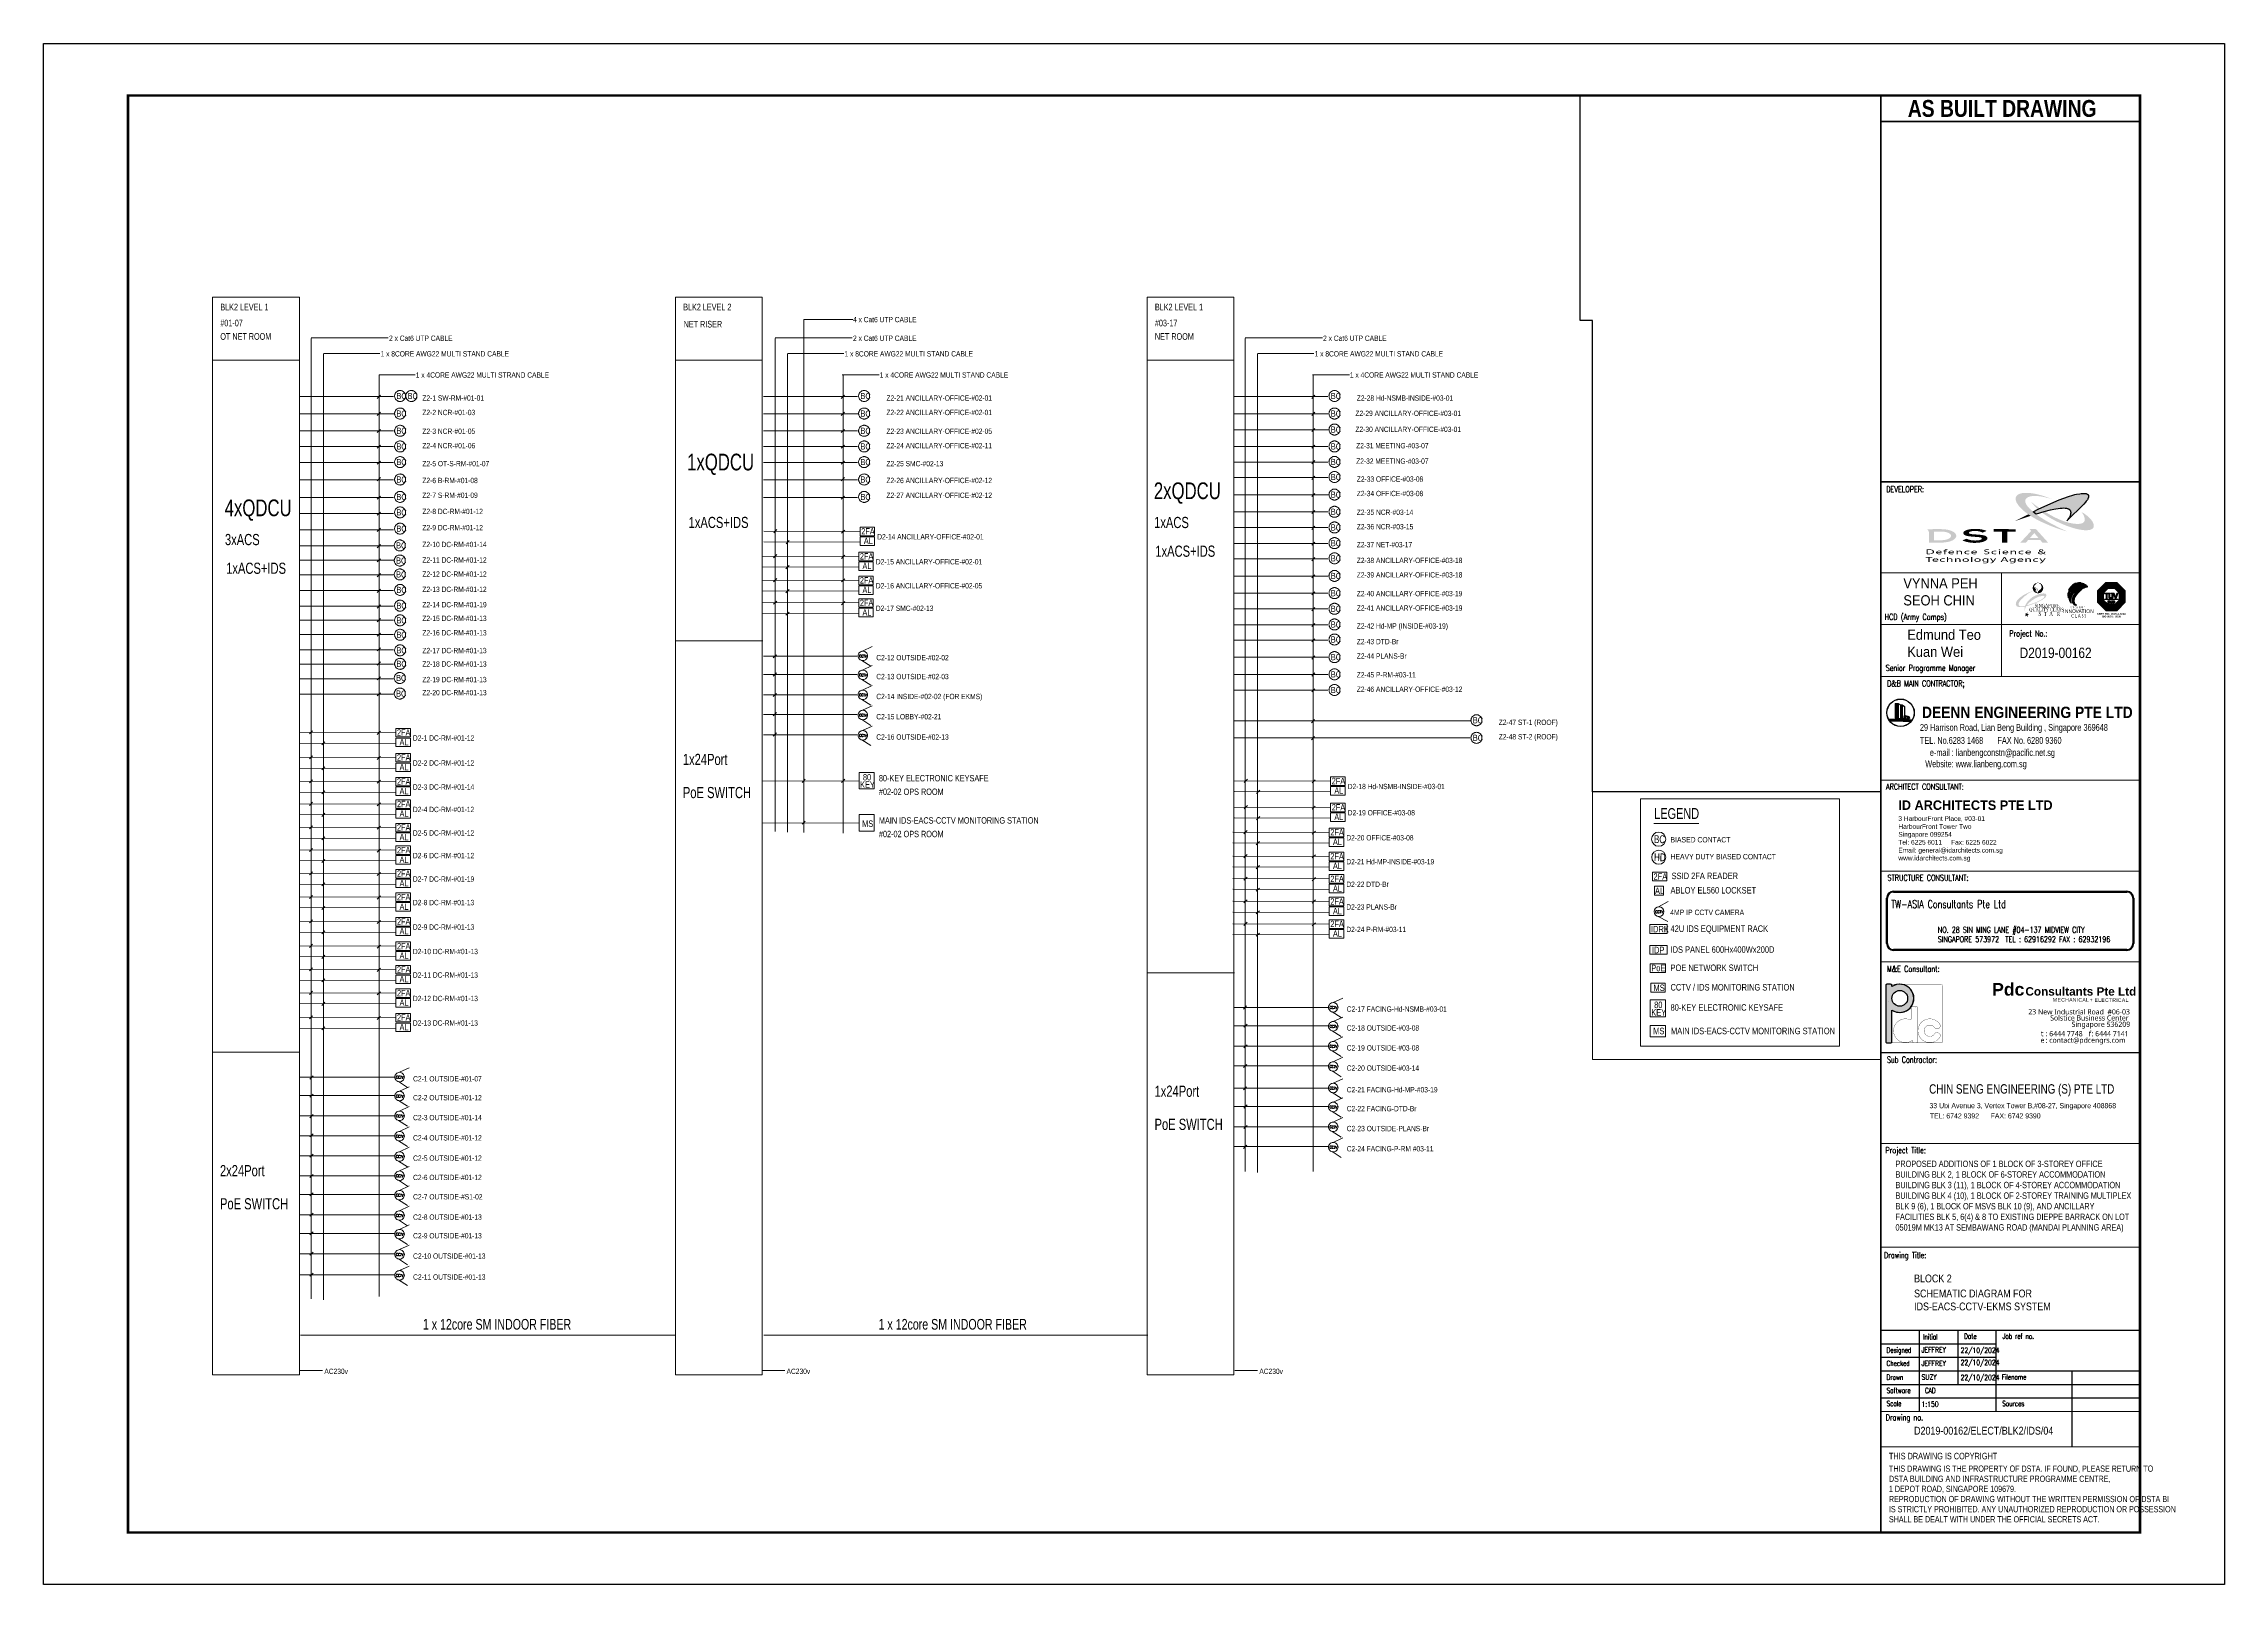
# Paper-space layout 'Layout1' of a CAD drawing. Header units: millimetres. Extents: x 2473 to 3314, y -75 to 519.
# The model-space entities are those that its viewports show. They can reach past a viewport. Long polylines and large blocks are cut down to what shows.
import ezdxf
from ezdxf.enums import TextEntityAlignment as Align

# ---------------------------------------------------------------- set-up
doc = ezdxf.new("R2010")
doc.units = ezdxf.units.MM
doc.header["$LTSCALE"] = 1.5
doc.linetypes.add('HIDDEN', pattern=[9.525, 6.35, -3.175])
doc.layers.get('Defpoints').update_dxf_attribs({"color": 8})
for name, color, linetype in [('0-1ST STY-RM NAME', 7, 'Continuous'), ('_KTI_CONTROL', 9, 'Continuous'), ('A-_ANOTTBLK----_E-', 7, 'Continuous'), ('A-_ANOTTBLK_--_N', 7, 'Continuous'), ('A-_ANOTTBLK_A-TXT', 7, 'Continuous'), ('A-_ANOTTBLK_E-', 8, 'Continuous'), ('D2014-00335-020_C_TB$0$S-_ANOTTBLK_H-_', 1, 'Continuous'), ('E-_DATA----_E-_N_', 4, 'Continuous'), ('E-_ELECCIRC_E-_N_', 4, 'HIDDEN'), ('LEG', 7, 'Continuous'), ('TITLEBLOCK', 7, 'Continuous')]:
    doc.layers.add(name, color=color, linetype=linetype)
for name, color, linetype, lineweight in [('A-_ANOTTBLK_P', 7, 'Continuous', 9), ('CCTV', 1, 'Continuous', 13), ('G-ANNO-TTLB', 6, 'Continuous', 9), ('G-ANNO-TTLB-THIN', 151, 'Continuous', 9), ('G-ANNO-TTLB-WIDE', 214, 'Continuous', 50), ('IDS', 170, 'Continuous', 13), ('IDS-CCTV', 10, 'Continuous', 20), ('IDS-EACS', 220, 'Continuous', 20)]:
    doc.layers.add(name, color=color, linetype=linetype, lineweight=lineweight)
doc.styles.add('Arial', font='arial.ttf', dxfattribs={"height": 375})
doc.styles.add('Arial Narrow', font='ARIALN.TTF', dxfattribs={"height": 250})
doc.styles.add('Arial Narrow_10', font='ARIALN.TTF', dxfattribs={"width": 0.9, "height": 2.5})
doc.styles.add('Arial Narrow_12', font='ARIALN.TTF', dxfattribs={"width": 0.8, "height": 2.4})
doc.styles.add('Arial Narrow_13', font='ARIALN.TTF', dxfattribs={"width": 1.1, "height": 2.8})
doc.styles.add('Arial Narrow_3', font='ARIALN.TTF', dxfattribs={"height": 350})
doc.styles.add('Arial Narrow_B', font='ARIALNB.TTF', dxfattribs={"height": 230})
doc.styles.add('D2014-00335-020_C_TB$0$DE-SELARANG TITLE BLOCK$0$ROMANC', font='ARIALUNI.TTF')
doc.styles.add('D2014-00335-020_C_TB$0$DE-SELARANG TITLE BLOCK$0$Style-WORKING', font='ENGINEERING.shx')
doc.styles.add('MtXpl_Trebuchet_MS', font='trebucbd.ttf')
doc.styles.add('PDC', font='arialbd.ttf', dxfattribs={"width": 0.9, "height": 300})
doc.styles.add('PDC-Add', font='trebuc.ttf')
doc.styles.add('ROMAND', font='romand.shx', dxfattribs={"width": 0.75})
doc.styles.add('ROMANS-1', font='romans.shx', dxfattribs={"width": 0.7})
doc.styles.add('RomanS_6', font='romans__.ttf', dxfattribs={"width": 0.65, "height": 2.25})
doc.styles.add('SANS2', font='swisscl.ttf')
doc.styles.add('SIMPLEX', font='simplex.shx', dxfattribs={"width": 0.65})
doc.styles.add('SIMPLEX-0.8', font='simplex.shx', dxfattribs={"width": 0.8})
doc.styles.add('StdTitleblock_Inhouse-A1[ura]$0$IN', font='arial.ttf', dxfattribs={"width": 0.8})
doc.styles.add('StdTitleblock_Inhouse-A1[ura]$0$psb', font='arial.ttf')
doc.styles.add('StdTitleblock_Inhouse-A1[ura]$0$QC', font='times.ttf', dxfattribs={"width": 0.7})
doc.styles.add('StdTitleblock_Inhouse-A1[ura]$0$style1', font='trebuc.ttf', dxfattribs={"width": 0.5})
doc.styles.add('StdTitleblock_Inhouse-A1[ura]$0$style4', font='trebuc.ttf', dxfattribs={"width": 0.77})
doc.styles.add('StdTitleblock_Inhouse-A1[ura]$0$style4S', font='trebuc.ttf', dxfattribs={"width": 0.5})
doc.styles.add('Style1', font='IC-simplex.shx', dxfattribs={"width": 0.75})
doc.styles.add('X_1368_ TITLE BLK A1$0$X_1368_ TITLE BLK A1$0$Standard', font='txt_____.ttf')
pattern_1 = [(0, (2706.78097, 107.05905), (0.11077846, 0.22155691), [0, -0.22155691])]

# ---------------------------------------------------------------- blocks, each defined once
blk = doc.blocks.new('pdc logo')
at = {"layer": '_KTI_CONTROL'}
h = blk.add_hatch(color=5, dxfattribs=at)
h.dxf.hatch_style = 1
h.paths.add_polyline_path([(2157.64, -611.18, -1), (2152.79, -611.18, -1)], flags=16)
edge = h.paths.add_edge_path()
edge.add_arc((2152.39, -607.24), 0.4, 360, 450)
edge.add_line((2152.39, -606.84), (2151.19, -606.84))
edge.add_arc((2151.19, -607.16), 0.32, 90, 180)
edge.add_line((2150.87, -607.16), (2150.87, -624.62))
edge.add_arc((2151.19, -624.62), 0.32, 180, 270)
edge.add_line((2151.19, -624.94), (2152.47, -624.94))
edge.add_arc((2152.47, -624.62), 0.32, 270, 360)
edge.add_line((2152.79, -624.62), (2152.79, -614.79))
edge.add_arc((2155.21, -611.18), 4.34, 236.10561, 450)
edge.add_arc((2155.21, -611.18), 4.34, 90, 123.89439)
edge.add_line((2152.79, -607.58), (2152.79, -607.24))
blk.add_line((2151.83, -612.12), (2151.83, -612.12), dxfattribs=at)
at = {"layer": '_KTI_CONTROL', "color": 5}
for p, q in [((2160.15, -613.94), (2160.15, -613.94)), ((2166.73, -620.61), (2166.73, -620.61)), ((2166.73, -621.72), (2166.73, -621.72))]:
    blk.add_line(p, q, dxfattribs=at)
at = {"layer": '_KTI_CONTROL'}
blk.add_lwpolyline([(2151.27, -624.94, 0.08, 0.08, 0), (2167.96, -624.94, 0.08, 0.08, 0.414214), (2168.36, -624.54, 0.08, 0.08, 0), (2168.36, -607.24, 0.08, 0.08, 0.414214), (2167.96, -606.84, 0.08, 0.08, 0), (2151.27, -606.84, 0.08, 0, 0.414214), (2150.87, -607.24, 0, 0, 0), (2150.87, -624.54, 0, 0.08, 0.414214)], format="xyseb", close=True, dxfattribs=at)
blk.add_lwpolyline([(2152.79, -607.58), (2152.79, -607.24, 0.414214), (2152.39, -606.84), (2151.19, -606.84, 0.414214), (2150.87, -607.16), (2150.87, -624.62, 0.414214), (2151.19, -624.94), (2152.47, -624.94, 0.414214), (2152.79, -624.62), (2152.79, -614.79, 1.350121), (2155.21, -606.84)], format="xyb", dxfattribs=at)
at = {"layer": '_KTI_CONTROL', "color": 5, "const_width": 0.08}
for points in [[(2159.15, -624.26, 0.604222), (2159.03, -624.19, -1.673231), (2158.32, -617.77, 0.53158), (2158.76, -617.47), (2158.76, -614.06, -0.414214), (2159.16, -613.66), (2160.28, -613.66, -0.414214), (2160.68, -614.06), (2160.68, -624.54, -0.414214), (2160.36, -624.86), (2159.55, -624.86, -0.414214), (2159.15, -624.46)], [(2166.73, -621.72, -0.600855), (2167.53, -623.22, -3.270946), (2167.53, -619.12, -0.600855), (2166.73, -620.61, -0.249332), (2165.93, -620.19, 3.270946), (2165.93, -622.15, -0.249332)]]:
    blk.add_lwpolyline(points, format="xyb", close=True, dxfattribs=at)
blk.add_lwpolyline([(2158.7, -621.17, 1712.893325), (2158.7, -621.17)], format="xyb", dxfattribs=at)
at = {"layer": '_KTI_CONTROL'}
blk.add_circle((2155.21, -611.18), 2.42, dxfattribs=at)
blk.add_arc((2155.21, -611.18), 4.34, 236.10561, 123.89439, dxfattribs=at)
blk = doc.blocks.new('A$C62FE11C2')
at = {"layer": '_KTI_CONTROL', "xscale": 1.25, "yscale": 1.25, "zscale": 1.25}
blk.add_blockref('pdc logo', (-2684.72, 783.68), dxfattribs=at)
at = {"layer": '_KTI_CONTROL', "color": 5, "style": 'PDC'}
blk.add_text('Pdc ', height=4.86, dxfattribs=at).set_placement((44.89, 20.75))
at = {"layer": '_KTI_CONTROL', "color": 7, "style": 'PDC'}
blk.add_text('Consultants Pte Ltd', height=3.24, dxfattribs=at).set_placement((57.75, 20.77))
at = {"layer": 'A-_ANOTTBLK_E-', "color": 7}
for s, style, p in [('23 New Industrial Road  #06-03', 'PDC-Add', (58.84, 13.51)), ('Solstice Business Center', 'PDC-Add', (67.29, 11.16)), ('Singapore 536209', 'PDC-Add', (75.56, 8.71)), (': contact@pdcengrs.com', 'MtXpl_Trebuchet_MS', (65.5, 2.58)), (': 6444 7748 ', 'PDC-Add', (65.54, 5.08)), (': 6444 7141', 'PDC-Add', (83.25, 5.08))]:
    blk.add_text(s, height=2, dxfattribs=dict(at, style=style)).set_placement(p)
at = {"layer": 'A-_ANOTTBLK_E-', "color": 5, "style": 'MtXpl_Trebuchet_MS'}
for s, p in [('e', (63.56, 2.58)), ('t', (63.71, 5.08)), ('f', (82.16, 5.08))]:
    blk.add_text(s, height=2, dxfattribs=at).set_placement(p)
at = {"layer": 'A-_ANOTTBLK_E-', "color": 7, "char_height": 1.3867, "width": 77.2836, "attachment_point": 1, "style": 'X_1368_ TITLE BLK A1$0$X_1368_ TITLE BLK A1$0$Standard'}
for s, insert in [('{\\fArial|b0|i0|c0|p34;\\T1.1;MECHANICAL}', (68.35, 19.8)), ('{\\fArial|b0|i0|c0|p34;\\T1.1;+}', (82.5, 19.8)), ('{\\fArial|b0|i0|c0|p34;\\T1.1;ELECTRICAL    }', (84.4, 19.74))]:
    blk.add_mtext(s, dxfattribs=dict(at, insert=insert))
blk = doc.blocks.new('*X3')
at = {"color": 0}
for p, q in [((105083, 16093), (105267, 16278)), ((105083, 16111), (105250, 16278)), ((105083, 16129), (105232, 16278)), ((105083, 16146), (105214, 16278)), ((105083, 16164), (105197, 16278)), ((105083, 16182), (105179, 16278)), ((105083, 16199), (105161, 16278)), ((105083, 16217), (105144, 16278)), ((105083, 16235), (105126, 16278)), ((105083, 16252), (105108, 16278)), ((105083, 16270), (105090, 16278)), ((105083, 16076), (105281, 16274)), ((105083, 16058), (105281, 16257)), ((105083, 16040), (105281, 16239)), ((105083, 16023), (105281, 16221)), ((105083, 16005), (105281, 16203)), ((105083, 15987), (105281, 16186)), ((105083, 15970), (105281, 16168)), ((105083, 15952), (105281, 16150)), ((105083, 15934), (105281, 16133)), ((105083, 15917), (105281, 16115)), ((105083, 15899), (105281, 16097)), ((105083, 15881), (105281, 16080)), ((105083, 15863), (105281, 16062)), ((105083, 15846), (105281, 16044)), ((105083, 15828), (105281, 16027)), ((105083, 15810), (105281, 16009)), ((105083, 15793), (105281, 15991)), ((105083, 15775), (105281, 15974)), ((105083, 15757), (105281, 15956)), ((105083, 15740), (105281, 15938)), ((105083, 15722), (105281, 15921)), ((105083, 15704), (105281, 15903)), ((105083, 15687), (105281, 15885)), ((105083, 15669), (105281, 15868)), ((105083, 15651), (105281, 15850)), ((105083, 15634), (105281, 15832)), ((105083, 15616), (105281, 15815)), ((105083, 15598), (105281, 15797)), ((105083, 15581), (105281, 15779)), ((105083, 15563), (105281, 15762)), ((105083, 15545), (105281, 15744)), ((105083, 15528), (105281, 15726)), ((105083, 15510), (105281, 15709)), ((105083, 15492), (105281, 15691)), ((105083, 15475), (105281, 15673)), ((105083, 15457), (105281, 15655)), ((105083, 15439), (105281, 15638)), ((105083, 15422), (105281, 15620)), ((105083, 15404), (105281, 15602)), ((105083, 15386), (105281, 15585)), ((105083, 15369), (105281, 15567)), ((105083, 15351), (105281, 15549)), ((105083, 15333), (105281, 15532)), ((105083, 15315), (105281, 15514)), ((105083, 15298), (105281, 15496)), ((105083, 15280), (105281, 15479)), ((105083, 15262), (105281, 15461)), ((105084, 15247), (105281, 15443)), ((105102, 15247), (105281, 15426)), ((105120, 15247), (105281, 15408)), ((105137, 15247), (105281, 15390)), ((105155, 15247), (105281, 15373)), ((105173, 15247), (105281, 15355)), ((105191, 15247), (105281, 15337)), ((105208, 15247), (105281, 15320)), ((105226, 15247), (105281, 15302)), ((105244, 15247), (105281, 15284)), ((105261, 15247), (105281, 15267)), ((105279, 15247), (105281, 15249)), ((105438, 16078), (105543, 16182)), ((105438, 16096), (105525, 16182)), ((105438, 16113), (105507, 16182)), ((105438, 16131), (105490, 16182)), ((105438, 16149), (105472, 16182)), ((105438, 16166), (105454, 16182)), ((105438, 16060), (105546, 16168)), ((105438, 16042), (105546, 16150)), ((105438, 16025), (105546, 16132)), ((105438, 16007), (105546, 16115)), ((105438, 15989), (105546, 16097)), ((105438, 15972), (105546, 16079)), ((105438, 15954), (105546, 16062)), ((105438, 15936), (105546, 16044)), ((105438, 15919), (105546, 16026)), ((105438, 15901), (105546, 16009)), ((105438, 15883), (105546, 15991)), ((105438, 15866), (105546, 15973)), ((105438, 15848), (105546, 15956)), ((105438, 15830), (105546, 15938)), ((105438, 15813), (105546, 15920)), ((105438, 15795), (105546, 15903)), ((105438, 15777), (105546, 15885)), ((105438, 15760), (105546, 15867)), ((105438, 15742), (105546, 15850)), ((105438, 15724), (105546, 15832)), ((105438, 15707), (105546, 15814)), ((105438, 15689), (105546, 15797)), ((105438, 15671), (105546, 15779)), ((105438, 15654), (105546, 15761)), ((105438, 15636), (105546, 15743)), ((105438, 15618), (105546, 15726)), ((105438, 15601), (105546, 15708)), ((105438, 15583), (105546, 15690)), ((105438, 15565), (105546, 15673)), ((105438, 15548), (105546, 15655)), ((105438, 15530), (105546, 15637)), ((105438, 15512), (105546, 15620)), ((105438, 15494), (105546, 15602)), ((105438, 15477), (105546, 15584)), ((105438, 15459), (105546, 15567)), ((105438, 15441), (105546, 15549)), ((105438, 15424), (105546, 15531)), ((105438, 15406), (105546, 15514)), ((105438, 15388), (105546, 15496)), ((105438, 15371), (105546, 15478)), ((105438, 15353), (105546, 15461)), ((105438, 15335), (105546, 15443)), ((105438, 15318), (105546, 15425)), ((105438, 15300), (105546, 15408)), ((105438, 15282), (105546, 15390)), ((105438, 15265), (105546, 15372)), ((105441, 15250), (105546, 15355)), ((105459, 15250), (105546, 15337)), ((105476, 15250), (105546, 15319)), ((105494, 15250), (105546, 15302)), ((105512, 15250), (105546, 15284)), ((105529, 15250), (105546, 15266)), ((105686, 15441), (105689, 15445)), ((105686, 15424), (105707, 15445)), ((105686, 15406), (105724, 15445)), ((105686, 15388), (105742, 15445)), ((105686, 15371), (105750, 15435)), ((105686, 15353), (105750, 15418)), ((105686, 15335), (105750, 15400)), ((105686, 15318), (105750, 15382)), ((105686, 15300), (105750, 15364)), ((105686, 15282), (105750, 15347)), ((105686, 15265), (105750, 15329)), ((105686, 15247), (105750, 15311)), ((105692, 15236), (105750, 15294)), ((105710, 15236), (105750, 15276)), ((105728, 15236), (105750, 15258)), ((105745, 15236), (105750, 15241)), ((105886, 15394), (105893, 15401)), ((105886, 15377), (105910, 15401)), ((105886, 15359), (105928, 15401)), ((105886, 15341), (105941, 15396)), ((105886, 15324), (105941, 15378)), ((105886, 15306), (105941, 15360)), ((105886, 15288), (105941, 15343)), ((105886, 15271), (105941, 15325)), ((105886, 15253), (105941, 15307)), ((105892, 15241), (105941, 15290)), ((105910, 15241), (105941, 15272)), ((105928, 15241), (105941, 15254))]:
    blk.add_line(p, q, dxfattribs=at)
blk = doc.blocks.new('*X4')
at = {"color": 0}
for p, q in [((104618, 15191), (104621, 15194)), ((104622, 15182), (104634, 15194)), ((104627, 15174), (104647, 15194)), ((104632, 15165), (104661, 15194)), ((104637, 15157), (104674, 15194)), ((104642, 15149), (104687, 15194)), ((104647, 15141), (104700, 15194)), ((104652, 15133), (104714, 15194)), ((104658, 15125), (104727, 15194)), ((104663, 15117), (104740, 15194)), ((104668, 15109), (104753, 15194)), ((104674, 15101), (104767, 15194)), ((104684, 15098), (104780, 15194)), ((104697, 15098), (104793, 15194)), ((104711, 15098), (104806, 15194)), ((104724, 15098), (104820, 15194)), ((104737, 15098), (104833, 15194)), ((104750, 15098), (104846, 15194)), ((104764, 15098), (104859, 15194)), ((104777, 15098), (104873, 15194)), ((104790, 15098), (104886, 15194)), ((104803, 15098), (104899, 15194)), ((104817, 15098), (104912, 15194)), ((104830, 15098), (104926, 15194)), ((104843, 15098), (104939, 15194)), ((104857, 15098), (104952, 15194)), ((104870, 15098), (104966, 15194)), ((104883, 15098), (104979, 15194)), ((104896, 15098), (104992, 15194)), ((104910, 15098), (105005, 15194)), ((104923, 15098), (105019, 15194)), ((104936, 15098), (105032, 15194)), ((104949, 15098), (105045, 15194)), ((104963, 15098), (105058, 15194)), ((104976, 15098), (105072, 15194)), ((104989, 15098), (105085, 15194)), ((105002, 15098), (105098, 15194)), ((105016, 15098), (105111, 15194)), ((105029, 15098), (105125, 15194)), ((105042, 15098), (105138, 15194)), ((105055, 15098), (105151, 15194)), ((105069, 15098), (105164, 15194)), ((105082, 15098), (105178, 15194)), ((105095, 15098), (105191, 15194)), ((105108, 15098), (105204, 15194)), ((105122, 15098), (105217, 15194)), ((105135, 15098), (105231, 15194)), ((105148, 15098), (105244, 15194)), ((105161, 15098), (105257, 15194)), ((105175, 15098), (105270, 15194)), ((105188, 15098), (105284, 15194)), ((105201, 15098), (105297, 15194)), ((105214, 15098), (105304, 15187)), ((105228, 15098), (105304, 15175)), ((105241, 15098), (105318, 15175)), ((105254, 15098), (105331, 15175)), ((105268, 15098), (105344, 15175)), ((105281, 15098), (105357, 15175)), ((105294, 15098), (105371, 15175)), ((105305, 15082), (105397, 15175)), ((105307, 15098), (105384, 15175)), ((105318, 15082), (105410, 15175)), ((105331, 15082), (105424, 15175)), ((105344, 15082), (105437, 15175)), ((105358, 15082), (105450, 15175)), ((105371, 15082), (105463, 15175)), ((105384, 15082), (105477, 15175)), ((105397, 15082), (105490, 15175)), ((105411, 15082), (105503, 15175)), ((105424, 15082), (105516, 15175)), ((105437, 15082), (105530, 15175)), ((105450, 15082), (105543, 15175)), ((105464, 15082), (105556, 15175)), ((105477, 15082), (105569, 15175)), ((105490, 15082), (105583, 15175)), ((105503, 15082), (105596, 15175)), ((105517, 15082), (105609, 15175)), ((105530, 15082), (105623, 15175)), ((105543, 15082), (105619, 15158)), ((105556, 15082), (105629, 15155)), ((105570, 15082), (105643, 15155)), ((105583, 15082), (105656, 15155)), ((105596, 15082), (105669, 15155)), ((105610, 15082), (105682, 15155)), ((105623, 15082), (105696, 15155)), ((105623, 15069), (105709, 15155)), ((105626, 15059), (105722, 15155)), ((105640, 15059), (105735, 15155)), ((105653, 15059), (105749, 15155)), ((105666, 15059), (105762, 15155)), ((105679, 15059), (105775, 15155)), ((105693, 15059), (105788, 15155)), ((105706, 15059), (105802, 15155)), ((105719, 15059), (105815, 15155)), ((105732, 15059), (105828, 15155)), ((105746, 15059), (105841, 15155)), ((105759, 15059), (105855, 15155)), ((105772, 15059), (105868, 15155)), ((105786, 15059), (105881, 15155)), ((105799, 15059), (105895, 15155)), ((105812, 15059), (105908, 15155)), ((105825, 15059), (105921, 15155)), ((105839, 15059), (105934, 15155)), ((105852, 15059), (105948, 15155)), ((105865, 15059), (105961, 15155)), ((105878, 15059), (105974, 15155)), ((105892, 15059), (105987, 15155)), ((105905, 15059), (106001, 15155)), ((105918, 15059), (106014, 15155)), ((105931, 15059), (106027, 15155)), ((105945, 15059), (106040, 15155)), ((105958, 15059), (106054, 15155)), ((105971, 15059), (106067, 15155)), ((105984, 15059), (106080, 15155)), ((105998, 15059), (106093, 15155)), ((106011, 15059), (106107, 15155)), ((106024, 15059), (106120, 15155)), ((106037, 15059), (106133, 15155)), ((106051, 15059), (106146, 15155)), ((106064, 15059), (106160, 15155)), ((106077, 15059), (106173, 15155)), ((106090, 15059), (106186, 15155)), ((106104, 15059), (106199, 15155)), ((106117, 15059), (106213, 15155)), ((106130, 15059), (106226, 15155)), ((106143, 15059), (106239, 15155)), ((106170, 15059), (106222, 15112)), ((106183, 15059), (106185, 15061))]:
    blk.add_line(p, q, dxfattribs=at)
blk = doc.blocks.new('A$C22946744')
at = {"layer": 'IDS'}
blk.add_circle((598, 598), 598, dxfattribs=at)
at = {"layer": 'IDS', "style": 'Style1', "width": 0.75}
blk.add_text('BC', height=666.5, rotation=359.27419, dxfattribs=at).set_placement((199, 268))
blk = doc.blocks.new('cctv')
at = {"color": 1, "lineweight": 15}
blk.add_circle((-21, 13), 376, dxfattribs=at)
at = {"layer": 'E-_ELECCIRC_E-_N_', "color": 1, "linetype": 'Continuous', "lineweight": 15}
for p, q in [((-66, 386), (680, 795)), ((-91, -356), (655, -765))]:
    blk.add_line(p, q, dxfattribs=at)
at = {"layer": 'E-_DATA----_E-_N_', "color": 10, "lineweight": 18, "insert": (-313, 101), "char_height": 211.9, "width": 36.05, "attachment_point": 1, "style": 'SIMPLEX-0.8'}
blk.add_mtext('CCTV', dxfattribs=at)
blk = doc.blocks.new('A$C3A251A80')
at = {"layer": 'IDS'}
blk.add_circle((598, 598), 598, dxfattribs=at)
at = {"layer": 'IDS', "style": 'Style1', "width": 0.75}
blk.add_text('HD', height=666.5, rotation=359.27419, dxfattribs=at).set_placement((199, 268))
blk = doc.blocks.new('AL')
at = {"layer": 'IDS-EACS'}
blk.add_lwpolyline([(2864115, 280278), (2864612, 280278), (2864612, 279802), (2864115, 279802)], close=True, dxfattribs=at)
at = {"layer": 'IDS-EACS', "lineweight": 15, "style": 'Style1', "width": 0.75}
blk.add_text('AL', height=353.6, dxfattribs=at).set_placement((2864147, 279853))

msp = doc.modelspace()

# ---------------------------------------------------------------- linework, layer by layer
at = {"layer": 'CCTV', "color": 1}
for p, q in [((3340180, 348906), (3337455, 348906)), ((3337455, 348906), (3337455, 320402)), ((3309396, 346663), (3304601, 346663)), ((3335134, 346663), (3330339, 346663)), ((3361363, 346663), (3356568, 346663)), ((3330297, 331046), (3335171, 331046)), ((3340515, 323256), (3335159, 323276)), ((3340515, 320908), (3335159, 320928)), ((3356526, 312603), (3361401, 312603)), ((3304559, 308187), (3309434, 308187)), ((3309472, 292448), (3330288, 292448)), ((3335232, 292448), (3356582, 292448))]:
    msp.add_line(p, q, dxfattribs=at)
at = {"layer": 'CCTV', "color": 170}
for p, q in [((3310059, 347890), (3314354, 347890)), ((3335857, 347890), (3340152, 347890)), ((3335868, 320445), (3335868, 347862)), ((3361998, 347890), (3366292, 347890)), ((3362009, 301561), (3362009, 347862))]:
    msp.add_line(p, q, dxfattribs=at)
at = {"layer": 'CCTV', "color": 10}
for p, q in [((3310070, 294472), (3310070, 347862)), ((3310751, 346991), (3310751, 294425)), ((3313848, 294612), (3313848, 345847))]:
    msp.add_line(p, q, dxfattribs=at)
at = {"layer": 'CCTV'}
for p, q in [((3310751, 347024), (3313881, 347024)), ((3336549, 347024), (3339679, 347024)), ((3336549, 346991), (3336549, 320414)), ((3362689, 347024), (3365820, 347024)), ((3362689, 346991), (3362689, 301507))]:
    msp.add_line(p, q, dxfattribs=at)
at = {"layer": 'CCTV', "color": 4}
for p, q in [((3313848, 345847), (3315857, 345847)), ((3339595, 345847), (3341655, 345847)), ((3339646, 320353), (3339646, 345800)), ((3365736, 345847), (3367795, 345847)), ((3365786, 301562), (3365786, 345800)), ((3314636, 344627), (3309414, 344627)), ((3314657, 343677), (3309414, 343677)), ((3340439, 344627), (3335217, 344627)), ((3340459, 343677), (3335217, 343677)), ((3366593, 344627), (3361371, 344627)), ((3366613, 343677), (3361371, 343677)), ((3314636, 342727), (3309414, 342727)), ((3340439, 342727), (3335217, 342727)), ((3366613, 342787), (3361371, 342787)), ((3314636, 341851), (3309414, 341851)), ((3340439, 341851), (3335217, 341851)), ((3366593, 341851), (3361371, 341851)), ((3314636, 340964), (3309414, 340964)), ((3340439, 340964), (3335217, 340964)), ((3366593, 340991), (3361371, 340991)), ((3366593, 340123), (3361371, 340123)), ((3314636, 340003), (3309414, 340003)), ((3314636, 339025), (3309414, 339025)), ((3340439, 340003), (3335217, 340003)), ((3340439, 339025), (3335217, 339025)), ((3366613, 339173), (3361371, 339173)), ((3314636, 338132), (3309414, 338132)), ((3366593, 338222), (3361371, 338222)), ((3314636, 337229), (3309414, 337229)), ((3340589, 337132), (3335233, 337152)), ((3340592, 336534), (3335236, 336554)), ((3366593, 337347), (3361371, 337347)), ((3314636, 336324), (3309414, 336324)), ((3314636, 335541), (3309414, 335541)), ((3340511, 335743), (3335156, 335763)), ((3366593, 336460), (3361371, 336460)), ((3366593, 335602), (3361371, 335602)), ((3314636, 334715), (3309414, 334715)), ((3340511, 334409), (3335156, 334429)), ((3340515, 335145), (3335159, 335165)), ((3366613, 334652), (3361371, 334652)), ((3314636, 333844), (3309414, 333844)), ((3314636, 332971), (3309414, 332971)), ((3340511, 333159), (3335156, 333178)), ((3340515, 333811), (3335159, 333831)), ((3366593, 333702), (3361371, 333702)), ((3314636, 332210), (3309414, 332210)), ((3340515, 332560), (3335159, 332580)), ((3366593, 332826), (3361371, 332826)), ((3366593, 331939), (3361371, 331939)), ((3314636, 331408), (3309414, 331408)), ((3366593, 331088), (3361371, 331088)), ((3314636, 330550), (3309414, 330550)), ((3314636, 329758), (3309414, 329758)), ((3340432, 330208), (3335210, 330208)), ((3366613, 330138), (3361371, 330138)), ((3314636, 328937), (3309414, 328937)), ((3340432, 329185), (3335210, 329185)), ((3366593, 329188), (3361371, 329188)), ((3366593, 328312), (3361371, 328312)), ((3314636, 328089), (3309414, 328089)), ((3340432, 328049), (3335210, 328049)), ((3314772, 325948), (3309416, 325968)), ((3340432, 326955), (3335210, 326955)), ((3374537, 326601), (3361353, 326601)), ((3314775, 325350), (3309419, 325370)), ((3340432, 325826), (3335210, 325826)), ((3374512, 325651), (3361353, 325651)), ((3314772, 324559), (3309416, 324579)), ((3314775, 323961), (3309419, 323980)), ((3314772, 323225), (3309416, 323245)), ((3314775, 322627), (3309419, 322646)), ((3366750, 323251), (3361394, 323271)), ((3366753, 322653), (3361398, 322673)), ((3314772, 321974), (3309416, 321994)), ((3314775, 321376), (3309419, 321396)), ((3366750, 321791), (3361394, 321811)), ((3366753, 321193), (3361398, 321212)), ((3314772, 320668), (3309416, 320688)), ((3314775, 320070), (3309419, 320090)), ((3366673, 320401), (3361317, 320421)), ((3314772, 319412), (3309416, 319432)), ((3314775, 318814), (3309419, 318834)), ((3366673, 319067), (3361317, 319087)), ((3366676, 319803), (3361320, 319823)), ((3314772, 318106), (3309416, 318126)), ((3366673, 317817), (3361317, 317837)), ((3366676, 318469), (3361320, 318489)), ((3314772, 316800), (3309416, 316820)), ((3314775, 317508), (3309419, 317528)), ((3366673, 316556), (3361317, 316576)), ((3366676, 317219), (3361320, 317239)), ((3314772, 315438), (3309416, 315458)), ((3314775, 316202), (3309419, 316222)), ((3366673, 315306), (3361317, 315326)), ((3366676, 315958), (3361320, 315978)), ((3314772, 314079), (3309416, 314099)), ((3314775, 314840), (3309419, 314860)), ((3366676, 314708), (3361320, 314727)), ((3314775, 313481), (3309419, 313501)), ((3314772, 312773), (3309416, 312793)), ((3314775, 312175), (3309419, 312195)), ((3314772, 311467), (3309416, 311487)), ((3314775, 310869), (3309419, 310889)), ((3366589, 310674), (3361367, 310674)), ((3314772, 310106), (3309416, 310125)), ((3314775, 309507), (3309419, 309527)), ((3366589, 309652), (3361367, 309652)), ((3366589, 308515), (3361367, 308515)), ((3366589, 307421), (3361367, 307421)), ((3314674, 306798), (3309452, 306798)), ((3366589, 306190), (3361367, 306190)), ((3314674, 305776), (3309452, 305776)), ((3314674, 304639), (3309452, 304639)), ((3366589, 305168), (3361367, 305168)), ((3314674, 303545), (3309452, 303545)), ((3366589, 304031), (3361367, 304031)), ((3314674, 302416), (3309452, 302416)), ((3366589, 302937), (3361367, 302937)), ((3314674, 301313), (3309452, 301313)), ((3314674, 300267), (3309452, 300267)), ((3314674, 299138), (3309452, 299138)), ((3314674, 298101), (3309452, 298101)), ((3314674, 296972), (3309452, 296972)), ((3314674, 295807), (3309452, 295807))]:
    msp.add_line(p, q, dxfattribs=at)
at = {"layer": 'CCTV', "color": 10, "lineweight": 30}
for p, q in [((3313741, 344529), (3313920, 344702)), ((3313741, 343581), (3313920, 343754)), ((3339544, 344529), (3339723, 344702)), ((3339544, 343581), (3339723, 343754)), ((3313741, 342630), (3313920, 342804)), ((3339544, 342630), (3339723, 342804)), ((3313741, 341754), (3313920, 341928)), ((3339544, 341754), (3339723, 341928)), ((3313741, 340868), (3313920, 341041)), ((3313741, 339949), (3313920, 340123)), ((3339544, 340868), (3339723, 341041)), ((3339544, 339949), (3339723, 340123)), ((3365698, 340895), (3365877, 341068)), ((3365698, 340024), (3365877, 340198)), ((3313741, 338928), (3313920, 339102)), ((3339544, 338928), (3339723, 339102)), ((3365698, 339076), (3365877, 339250)), ((3313741, 338036), (3313920, 338209)), ((3365698, 338126), (3365877, 338299)), ((3313741, 337132), (3313920, 337306)), ((3335785, 337063), (3335964, 337236)), ((3336469, 336452), (3336648, 336626)), ((3339558, 337038), (3339737, 337211)), ((3365698, 337250), (3365877, 337423)), ((3365698, 336363), (3365877, 336537)), ((3313741, 336227), (3313920, 336400)), ((3313741, 335445), (3313920, 335618)), ((3335772, 335673), (3335951, 335847)), ((3339563, 335638), (3339743, 335811)), ((3365698, 335504), (3365877, 335677)), ((3313741, 334618), (3313920, 334792)), ((3335772, 334339), (3335951, 334513)), ((3336456, 335063), (3336636, 335236)), ((3339563, 334326), (3339743, 334499)), ((3365698, 334556), (3365877, 334729)), ((3313741, 333748), (3313920, 333921)), ((3313741, 332874), (3313920, 333048)), ((3335772, 333089), (3335951, 333262)), ((3336456, 333729), (3336636, 333902)), ((3339563, 333059), (3339743, 333232)), ((3365698, 333605), (3365877, 333778)), ((3313741, 332113), (3313920, 332287)), ((3336456, 332478), (3336636, 332652)), ((3365698, 332729), (3365877, 332903)), ((3365698, 331843), (3365877, 332016)), ((3313741, 331311), (3313920, 331484)), ((3313741, 330497), (3313920, 330670)), ((3365698, 330990), (3365877, 331163)), ((3313741, 329704), (3313920, 329877)), ((3335753, 330102), (3335932, 330275)), ((3365698, 330042), (3365877, 330215)), ((3313741, 328883), (3313920, 329057)), ((3335753, 329096), (3335932, 329270)), ((3365698, 329091), (3365877, 329265)), ((3365698, 328216), (3365877, 328389)), ((3313741, 327993), (3313920, 328166)), ((3335753, 327953), (3335932, 328126)), ((3335753, 326887), (3335932, 327060)), ((3309968, 325879), (3310147, 326052)), ((3313741, 325854), (3313920, 326027)), ((3335753, 325755), (3335932, 325929)), ((3365680, 326502), (3365859, 326676)), ((3310652, 325268), (3310832, 325441)), ((3365680, 325554), (3365859, 325728)), ((3309968, 324489), (3310147, 324662)), ((3310652, 323879), (3310832, 324052)), ((3313741, 324454), (3313920, 324627)), ((3309968, 323155), (3310147, 323329)), ((3310652, 322545), (3310832, 322718)), ((3313741, 323142), (3313920, 323315)), ((3337361, 323186), (3337540, 323359)), ((3339563, 323186), (3339743, 323359)), ((3361946, 323182), (3362126, 323355)), ((3362630, 322571), (3362810, 322744)), ((3365719, 323157), (3365899, 323330)), ((3309968, 321905), (3310147, 322078)), ((3310652, 321294), (3310832, 321468)), ((3313741, 321875), (3313920, 322048)), ((3361946, 321721), (3362126, 321895)), ((3362630, 321111), (3362810, 321284)), ((3365719, 321696), (3365899, 321870)), ((3309968, 320599), (3310147, 320772)), ((3310652, 319988), (3310832, 320161)), ((3313741, 320574), (3313920, 320748)), ((3337361, 320852), (3337540, 321026)), ((3361933, 320332), (3362113, 320505)), ((3365725, 320296), (3365904, 320469)), ((3309968, 319343), (3310147, 319516)), ((3310652, 318732), (3310832, 318905)), ((3313741, 319305), (3313920, 319478)), ((3361933, 318998), (3362113, 319171)), ((3362618, 319721), (3362797, 319894)), ((3365725, 318984), (3365904, 319158)), ((3309968, 318037), (3310147, 318210)), ((3310652, 317426), (3310832, 317599)), ((3313741, 318009), (3313920, 318182)), ((3361933, 317747), (3362113, 317921)), ((3362618, 318387), (3362797, 318561)), ((3365725, 317717), (3365904, 317891)), ((3309968, 316730), (3310147, 316904)), ((3313741, 316700), (3313920, 316873)), ((3361933, 316487), (3362113, 316660)), ((3362618, 317137), (3362797, 317310)), ((3365725, 316473), (3365904, 316646)), ((3309968, 315369), (3310147, 315542)), ((3310652, 316120), (3310832, 316293)), ((3313741, 315340), (3313920, 315513)), ((3361933, 315236), (3362113, 315410)), ((3362618, 315876), (3362797, 316049)), ((3365725, 315206), (3365904, 315380)), ((3309968, 314010), (3310147, 314183)), ((3310652, 314758), (3310832, 314932)), ((3313741, 313960), (3313920, 314134)), ((3362618, 314626), (3362797, 314799)), ((3309968, 312704), (3310147, 312877)), ((3310652, 313399), (3310832, 313573)), ((3310652, 312093), (3310832, 312266)), ((3313741, 312677), (3313920, 312850)), ((3309968, 311398), (3310147, 311571)), ((3310652, 310787), (3310832, 310960)), ((3313741, 311373), (3313920, 311547)), ((3361902, 310584), (3362081, 310758)), ((3309968, 310036), (3310147, 310209)), ((3310652, 309425), (3310832, 309599)), ((3313741, 310004), (3313920, 310177)), ((3361927, 309570), (3362106, 309744)), ((3361927, 308427), (3362106, 308601)), ((3361910, 307328), (3362090, 307501)), ((3309995, 306692), (3310174, 306865)), ((3309995, 305687), (3310174, 305860)), ((3361902, 306092), (3362081, 306265)), ((3309995, 304544), (3310174, 304717)), ((3361927, 305078), (3362106, 305251)), ((3309995, 303478), (3310174, 303651)), ((3361927, 303935), (3362106, 304108)), ((3309995, 302346), (3310174, 302519)), ((3361910, 302835), (3362090, 303009)), ((3309995, 301218), (3310174, 301391)), ((3309995, 300200), (3310174, 300373)), ((3309995, 299068), (3310174, 299241)), ((3309995, 298033), (3310174, 298206)), ((3309995, 296901), (3310174, 297074)), ((3309995, 295737), (3310174, 295910))]:
    msp.add_line(p, q, dxfattribs=at)
at = {"layer": 'CCTV', "color": 90}
for p, q in [((3365698, 344529), (3365877, 344702)), ((3365698, 343581), (3365877, 343754)), ((3365698, 342691), (3365877, 342864)), ((3365698, 341754), (3365877, 341928))]:
    msp.add_line(p, q, dxfattribs=at)
at = {"layer": 'CCTV', "color": 10}
for points in [[(3304586, 350147), (3309411, 350147), (3309411, 290243), (3304586, 290243)], [(3330324, 350147), (3335149, 350147), (3335149, 290243), (3330324, 290243)], [(3356553, 350147), (3361378, 350147), (3361378, 290243), (3356553, 290243)]]:
    msp.add_lwpolyline(points, close=True, dxfattribs=at)
at = {"layer": 'IDS'}
msp.add_line((2630320, 382060), (2632749, 382060), dxfattribs=at)
at = {"layer": 'IDS', "color": 10, "lineweight": 15}
for p, q in [((3310702, 290495), (3309428, 290495)), ((3336404, 290495), (3335130, 290495)), ((3362692, 290495), (3361417, 290495))]:
    msp.add_line(p, q, dxfattribs=at)
at = {"layer": 'IDS', "color": 7}
msp.add_lwpolyline([(2629597, 383388), (2640360, 383388), (2640360, 370004), (2629597, 370004)], close=True, dxfattribs=at)
at = {"layer": 'IDS'}
for points in [[(2630101, 376589), (2631032, 376589), (2631032, 376113), (2630101, 376113)], [(2630101, 375457), (2631032, 375457), (2631032, 374981), (2630101, 374981)], [(2630105, 374470), (2630938, 374470), (2630938, 373994), (2630105, 373994)], [(2630156, 373412), (2630924, 373412), (2630924, 372936), (2630156, 372936)]]:
    msp.add_lwpolyline(points, close=True, dxfattribs=at)
at = {"layer": 'IDS', "color": 1}
for points in [[(2630116, 372511), (2630949, 372511), (2630949, 371599), (2630116, 371599)], [(2630116, 371127), (2630949, 371127), (2630949, 370515), (2630116, 370515)], [(3340535, 323738), (3341369, 323738), (3341369, 322826), (3340535, 322826)], [(3340535, 321390), (3341369, 321390), (3341369, 320478), (3340535, 320478)]]:
    msp.add_lwpolyline(points, close=True, dxfattribs=at)
at = {"layer": 'IDS', "color": 90}
for points in [[(3340589, 337370), (3341397, 337370), (3341397, 336894), (3340589, 336894)], [(3340589, 336834), (3341397, 336834), (3341397, 336358), (3340589, 336358)], [(3340511, 335981), (3341320, 335981), (3341320, 335505), (3340511, 335505)], [(3340511, 335445), (3341320, 335445), (3341320, 334969), (3340511, 334969)], [(3340511, 334647), (3341320, 334647), (3341320, 334171), (3340511, 334171)], [(3340511, 334111), (3341320, 334111), (3341320, 333635), (3340511, 333635)], [(3340511, 333396), (3341320, 333396), (3341320, 332921), (3340511, 332921)], [(3340511, 332860), (3341320, 332860), (3341320, 332385), (3340511, 332385)], [(3314772, 326186), (3315581, 326186), (3315581, 325710), (3314772, 325710)], [(3314772, 325650), (3315581, 325650), (3315581, 325174), (3314772, 325174)], [(3314772, 324797), (3315581, 324797), (3315581, 324321), (3314772, 324321)], [(3314772, 324261), (3315581, 324261), (3315581, 323785), (3314772, 323785)], [(3366750, 323489), (3367559, 323489), (3367559, 323013), (3366750, 323013)], [(3314772, 323463), (3315581, 323463), (3315581, 322987), (3314772, 322987)], [(3314772, 322927), (3315581, 322927), (3315581, 322451), (3314772, 322451)], [(3366750, 322953), (3367559, 322953), (3367559, 322477), (3366750, 322477)], [(3314772, 322212), (3315581, 322212), (3315581, 321736), (3314772, 321736)], [(3314772, 321676), (3315581, 321676), (3315581, 321200), (3314772, 321200)], [(3366750, 322029), (3367559, 322029), (3367559, 321553), (3366750, 321553)], [(3366750, 321493), (3367559, 321493), (3367559, 321017), (3366750, 321017)], [(3314772, 320906), (3315581, 320906), (3315581, 320430), (3314772, 320430)], [(3314772, 320370), (3315581, 320370), (3315581, 319894), (3314772, 319894)], [(3366673, 320639), (3367481, 320639), (3367481, 320163), (3366673, 320163)], [(3366673, 320103), (3367481, 320103), (3367481, 319627), (3366673, 319627)], [(3314772, 319650), (3315581, 319650), (3315581, 319174), (3314772, 319174)], [(3314772, 319114), (3315581, 319114), (3315581, 318638), (3314772, 318638)], [(3366673, 319305), (3367481, 319305), (3367481, 318829), (3366673, 318829)], [(3366673, 318769), (3367481, 318769), (3367481, 318293), (3366673, 318293)], [(3314772, 318344), (3315581, 318344), (3315581, 317868), (3314772, 317868)], [(3314772, 317808), (3315581, 317808), (3315581, 317332), (3314772, 317332)], [(3366673, 318055), (3367481, 318055), (3367481, 317579), (3366673, 317579)], [(3314772, 317038), (3315581, 317038), (3315581, 316562), (3314772, 316562)], [(3314772, 316502), (3315581, 316502), (3315581, 316026), (3314772, 316026)], [(3366673, 317519), (3367481, 317519), (3367481, 317043), (3366673, 317043)], [(3366673, 316794), (3367481, 316794), (3367481, 316318), (3366673, 316318)], [(3314772, 315676), (3315581, 315676), (3315581, 315200), (3314772, 315200)], [(3366673, 316258), (3367481, 316258), (3367481, 315782), (3366673, 315782)], [(3366673, 315544), (3367481, 315544), (3367481, 315068), (3366673, 315068)], [(3314772, 315140), (3315581, 315140), (3315581, 314664), (3314772, 314664)], [(3314772, 314317), (3315581, 314317), (3315581, 313841), (3314772, 313841)], [(3366673, 315008), (3367481, 315008), (3367481, 314532), (3366673, 314532)], [(3314772, 313781), (3315581, 313781), (3315581, 313305), (3314772, 313305)], [(3314772, 313011), (3315581, 313011), (3315581, 312535), (3314772, 312535)], [(3314772, 312475), (3315581, 312475), (3315581, 311999), (3314772, 311999)], [(3314772, 311705), (3315581, 311705), (3315581, 311229), (3314772, 311229)], [(3314772, 311169), (3315581, 311169), (3315581, 310693), (3314772, 310693)], [(3314772, 310343), (3315581, 310343), (3315581, 309868), (3314772, 309868)], [(3314772, 309807), (3315581, 309807), (3315581, 309332), (3314772, 309332)]]:
    msp.add_lwpolyline(points, close=True, dxfattribs=at)
at = {"layer": 'IDS-EACS'}
msp.add_lwpolyline([(2630240, 379433), (2631007, 379433), (2631007, 378957), (2630240, 378957)], close=True, dxfattribs=at)

# ---------------------------------------------------------------- block references
at = {"layer": '0-1ST STY-RM NAME', "color": 7}
msp.add_blockref('AL', (-233773, 98385), dxfattribs=at)
at = {"layer": 'CCTV', "xscale": 0.7, "yscale": 0.7, "zscale": 0.7, "rotation": 356.356531316537}
for p in [(3340756, 330203), (3340756, 329149), (3340756, 328044), (3340756, 326918), (3340756, 325790), (3366913, 310670), (3366913, 309616), (3366913, 308511), (3314998, 306794), (3366913, 307385), (3314998, 305740), (3366913, 306186), (3314998, 304634), (3366913, 305132), (3366913, 304027), (3314998, 303509), (3366913, 302901), (3314998, 302380), (3314998, 301309), (3314998, 300231), (3314998, 299102), (3314998, 298064), (3314998, 296936), (3314998, 295771)]:
    msp.add_blockref('cctv', p, dxfattribs=at)
at = {"layer": 'IDS'}
for name, p, xscale, yscale, zscale in [('A$C22946744', (2630193, 380828), 0.6400000000000001, 0.6400000000000001, 0.6400000000000001), ('A$C3A251A80', (2630198, 379852), 0.6400000000000001, 0.6400000000000001, 0.6400000000000001), ('A$C22946744', (3314703, 344358), 0.5120000000000001, 0.5120000000000001, 0.5120000000000001), ('A$C22946744', (3315327, 344358), 0.5120000000000001, 0.5120000000000001, 0.5120000000000001), ('A$C22946744', (3340506, 344358), 0.5120000000000001, 0.5120000000000001, 0.5120000000000001), ('A$C22946744', (3366660, 344358), 0.5120000000000001, 0.5120000000000001, 0.5120000000000001), ('A$C22946744', (3314703, 343380), 0.5120000000000001, 0.5120000000000001, 0.5120000000000001), ('A$C22946744', (3340506, 343380), 0.5120000000000001, 0.5120000000000001, 0.5120000000000001), ('A$C22946744', (3366660, 343380), 0.5120000000000001, 0.5120000000000001, 0.5120000000000001), ('A$C22946744', (3314703, 342422), 0.5120000000000001, 0.5120000000000001, 0.5120000000000001), ('A$C22946744', (3340506, 342422), 0.5120000000000001, 0.5120000000000001, 0.5120000000000001), ('A$C22946744', (3366660, 342490), 0.5120000000000001, 0.5120000000000001, 0.5120000000000001), ('A$C22946744', (3314703, 341552), 0.5120000000000001, 0.5120000000000001, 0.5120000000000001), ('A$C22946744', (3314703, 340682), 0.5120000000000001, 0.5120000000000001, 0.5120000000000001), ('A$C22946744', (3340506, 341552), 0.5120000000000001, 0.5120000000000001, 0.5120000000000001), ('A$C22946744', (3340506, 340682), 0.5120000000000001, 0.5120000000000001, 0.5120000000000001), ('A$C22946744', (3366660, 341552), 0.5120000000000001, 0.5120000000000001, 0.5120000000000001), ('A$C22946744', (3366660, 340692), 0.5120000000000001, 0.5120000000000001, 0.5120000000000001), ('A$C22946744', (3314703, 339714), 0.5120000000000001, 0.5120000000000001, 0.5120000000000001), ('A$C22946744', (3340506, 339714), 0.5120000000000001, 0.5120000000000001, 0.5120000000000001), ('A$C22946744', (3366660, 339853), 0.5120000000000001, 0.5120000000000001, 0.5120000000000001), ('A$C22946744', (3314703, 338746), 0.5120000000000001, 0.5120000000000001, 0.5120000000000001), ('A$C22946744', (3340506, 338746), 0.5120000000000001, 0.5120000000000001, 0.5120000000000001), ('A$C22946744', (3366660, 338876), 0.5120000000000001, 0.5120000000000001, 0.5120000000000001), ('A$C22946744', (3314703, 337885), 0.5120000000000001, 0.5120000000000001, 0.5120000000000001), ('A$C22946744', (3366660, 337918), 0.5120000000000001, 0.5120000000000001, 0.5120000000000001), ('A$C22946744', (3366660, 337048), 0.5120000000000001, 0.5120000000000001, 0.5120000000000001), ('A$C22946744', (3314686, 336049), 0.5120000000000001, 0.5120000000000001, 0.5120000000000001), ('A$C22946744', (3314703, 336985), 0.5120000000000001, 0.5120000000000001, 0.5120000000000001), ('A$C22946744', (3366660, 336178), 0.5120000000000001, 0.5120000000000001, 0.5120000000000001), ('A$C22946744', (3314686, 335209), 0.5120000000000001, 0.5120000000000001, 0.5120000000000001), ('A$C22946744', (3366660, 335333), 0.5120000000000001, 0.5120000000000001, 0.5120000000000001), ('A$C22946744', (3314686, 334437), 0.5120000000000001, 0.5120000000000001, 0.5120000000000001), ('A$C22946744', (3314703, 333577), 0.5120000000000001, 0.5120000000000001, 0.5120000000000001), ('A$C22946744', (3366660, 334355), 0.5120000000000001, 0.5120000000000001, 0.5120000000000001), ('A$C22946744', (3314703, 332703), 0.5120000000000001, 0.5120000000000001, 0.5120000000000001), ('A$C22946744', (3366660, 333397), 0.5120000000000001, 0.5120000000000001, 0.5120000000000001), ('A$C22946744', (3366660, 332527), 0.5120000000000001, 0.5120000000000001, 0.5120000000000001), ('A$C22946744', (3314703, 331885), 0.5120000000000001, 0.5120000000000001, 0.5120000000000001), ('A$C22946744', (3366660, 331657), 0.5120000000000001, 0.5120000000000001, 0.5120000000000001), ('A$C22946744', (3314703, 331083), 0.5120000000000001, 0.5120000000000001, 0.5120000000000001), ('A$C22946744', (3314703, 330219), 0.5120000000000001, 0.5120000000000001, 0.5120000000000001), ('A$C22946744', (3366660, 330819), 0.5120000000000001, 0.5120000000000001, 0.5120000000000001), ('A$C22946744', (3314703, 329467), 0.5120000000000001, 0.5120000000000001, 0.5120000000000001), ('A$C22946744', (3366660, 329841), 0.5120000000000001, 0.5120000000000001, 0.5120000000000001), ('A$C22946744', (3366660, 328883), 0.5120000000000001, 0.5120000000000001, 0.5120000000000001), ('A$C22946744', (3314686, 328683), 0.5120000000000001, 0.5120000000000001, 0.5120000000000001), ('A$C22946744', (3314686, 327815), 0.5120000000000001, 0.5120000000000001, 0.5120000000000001), ('A$C22946744', (3366660, 328013), 0.5120000000000001, 0.5120000000000001, 0.5120000000000001)]:
    msp.add_blockref(name, p, dxfattribs=dict(at, xscale=xscale, yscale=yscale, zscale=zscale))
at = {"layer": 'IDS', "color": 10, "xscale": 0.5120000000000001, "yscale": 0.5120000000000001, "zscale": 0.5120000000000001}
for p in [(3374556, 326331), (3374556, 325354)]:
    msp.add_blockref('A$C22946744', p, dxfattribs=at)
at = {"layer": 'IDS-CCTV', "transparency": 33554687, "xscale": 0.7, "yscale": 0.7, "zscale": 0.7, "rotation": 0.680420208610557}
msp.add_blockref('cctv', (2630611, 377281), dxfattribs=at)

# ---------------------------------------------------------------- texts
at = {"layer": 'CCTV', "color": 220, "style": 'Style1', "width": 0.75}
for s, height, p in [('BLK2 LEVEL 1', 368.36, (3305014, 349422)), ('BLK2 LEVEL 2', 368.36, (3330752, 349422)), ('BLK2 LEVEL 1', 368.36, (3356981, 349422)), ('#01-07 ', 368.4, (3305014, 348535)), ('NET RISER', 368.4, (3330775, 348470)), ('#03-17 ', 368.4, (3356981, 348535)), ('OT NET ROOM', 368.36, (3305014, 347787)), ('NET ROOM', 368.4, (3356981, 347787))]:
    msp.add_text(s, height=height, dxfattribs=at).set_placement(p)
at = {"layer": 'CCTV', "color": 1, "style": 'Style1', "width": 0.75}
msp.add_text('4 x Cat6 UTP CABLE', height=294.69, dxfattribs=at).set_placement((3340195, 348763))
at = {"layer": 'CCTV', "style": 'Style1', "width": 0.75}
for s, height, p in [('1 x 8CORE AWG22 MULTI STAND CABLE', 294.69, (3313924, 346860)), ('1 x 8CORE AWG22 MULTI STAND CABLE', 294.69, (3339722, 346860)), ('1 x 8CORE AWG22 MULTI STAND CABLE', 294.69, (3365862, 346860)), ('D2-14 ANCILLARY-OFFICE-#02-01', 294.69, (3341541, 336689)), ('D2-15 ANCILLARY-OFFICE-#02-01', 294.69, (3341463, 335300)), ('D2-16 ANCILLARY-OFFICE-#02-05', 294.69, (3341463, 333966)), ('D2-17 SMC-#02-13', 294.69, (3341463, 332715)), ('C2-12 OUTSIDE-#02-02', 294.69, (3341490, 329971)), ('C2-13 OUTSIDE-#02-03', 294.69, (3341490, 328920)), ('C2-14 INSIDE-#02-02 (FOR EKMS)', 294.69, (3341490, 327811)), ('C2-15 LOBBY-#02-21', 294.69, (3341490, 326689)), ('C2-16 OUTSIDE-#02-13', 294.69, (3341490, 325560)), ('D2-1 DC-RM-#01-12', 294.69, (3315724, 325505)), ('D2-2 DC-RM-#01-12', 294.69, (3315724, 324116)), ('D2-3 DC-RM-#01-14', 294.69, (3315724, 322782)), ('D2-18 Hd-NSMB-INSIDE-#03-01', 294.69, (3367702, 322808)), ('D2-4 DC-RM-#01-12', 294.69, (3315724, 321531)), ('D2-19 OFFICE-#03-08', 294.69, (3367702, 321348)), ('D2-5 DC-RM-#01-12', 294.69, (3315724, 320225)), ('D2-20 OFFICE-#03-08', 294.69, (3367625, 319958)), ('D2-6 DC-RM-#01-12', 294.69, (3315724, 318969)), ('D2-21 Hd-MP-INSIDE-#03-19', 294.69, (3367625, 318624)), ('D2-7 DC-RM-#01-19', 294.69, (3315724, 317663)), ('D2-22 DTD-Br', 294.69, (3367625, 317374)), ('D2-8 DC-RM-#01-13', 294.69, (3315724, 316357)), ('D2-23 PLANS-Br', 294.69, (3367625, 316113)), ('D2-9 DC-RM-#01-13', 294.69, (3315724, 314995)), ('D2-24 P-RM-#03-11', 294.69, (3367625, 314863)), ('D2-10 DC-RM-#01-13', 294.69, (3315724, 313636)), ('D2-11 DC-RM-#01-13', 294.69, (3315724, 312330)), ('D2-12 DC-RM-#01-13', 294.69, (3315724, 311024)), ('C2-17 FACING-Hd-NSMB-#03-01', 294.69, (3367648, 310437)), ('D2-13 DC-RM-#01-13', 294.69, (3315724, 309662)), ('C2-18 OUTSIDE-#03-08', 294.69, (3367648, 309386)), ('C2-19 OUTSIDE-#03-08', 294.69, (3367648, 308278)), ('C2-20 OUTSIDE-#03-14', 294.69, (3367648, 307156)), ('C2-1 OUTSIDE-#01-07 ', 294.69, (3315733, 306561)), ('C2-2 OUTSIDE-#01-12', 294.69, (3315733, 305510)), ('C2-21 FACING-Hd-MP-#03-19', 294.69, (3367648, 305953)), ('C2-3 OUTSIDE-#01-14', 294.69, (3315733, 304402)), ('C2-22 FACING-DTD-Br', 294.69, (3367648, 304902)), ('C2-4 OUTSIDE-#01-12', 294.69, (3315733, 303279)), ('C2-23 OUTSIDE-PLANS-Br', 294.69, (3367648, 303794)), ('C2-5 OUTSIDE-#01-12', 294.69, (3315733, 302151)), ('C2-24 FACING-P-RM #03-11', 294.69, (3367648, 302672)), ('C2-6 OUTSIDE-#01-12', 294.69, (3315733, 301076)), ('C2-7 OUTSIDE-#S1-02', 294.69, (3315733, 300001)), ('C2-8 OUTSIDE-#01-13', 294.69, (3315733, 298872)), ('C2-9 OUTSIDE-#01-13', 294.69, (3315733, 297835)), ('C2-10 OUTSIDE-#01-13', 294.69, (3315733, 296706)), ('C2-11 OUTSIDE-#01-13', 294.69, (3315733, 295542)), ('AC230v', 294.7, (3310798, 290299)), ('AC230v', 294.7, (3336500, 290299)), ('AC230v', 294.7, (3362788, 290299))]:
    msp.add_text(s, height=height, dxfattribs=at).set_placement(p)
at = {"layer": 'CCTV', "color": 170, "style": 'Style1', "width": 0.75}
for s, height, p in [('2 x Cat6 UTP CABLE', 294.69, (3314397, 347726)), ('2 x Cat6 UTP CABLE', 294.69, (3340195, 347726)), ('2 x Cat6 UTP CABLE', 294.69, (3366335, 347726)), ('1 x 12core SM INDOOR FIBER ', 589.37, (3316278, 292766)), ('1 x 12core SM INDOOR FIBER ', 589.37, (3341615, 292766))]:
    msp.add_text(s, height=height, dxfattribs=at).set_placement(p)
at = {"layer": 'CCTV', "color": 4, "style": 'Style1', "width": 0.75}
for s, p in [('1 x 4CORE AWG22 MULTI STRAND CABLE', (3315882, 345684)), ('1 x 4CORE AWG22 MULTI STAND CABLE', (3341680, 345684)), ('1 x 4CORE AWG22 MULTI STAND CABLE', (3367821, 345684))]:
    msp.add_text(s, height=294.69, dxfattribs=at).set_placement(p)
at = {"layer": 'CCTV', "color": 10, "style": 'Style1', "width": 0.75}
for s, height, p in [('1xQDCU ', 928.3, (3330969, 340526)), ('4xQDCU ', 928.3, (3305255, 337980)), ('2xQDCU ', 928.3, (3356922, 338929)), ('1xACS+IDS ', 618.8, (3331053, 337324)), ('1xACS ', 618.8, (3356938, 337322)), ('3xACS ', 618.8, (3305271, 336373)), ('1xACS+IDS ', 618.8, (3305339, 334778)), ('1xACS+IDS ', 618.8, (3357005, 335727)), ('1x24Port ', 618.8, (3330732, 324151)), ('PoE SWITCH', 618.8, (3330732, 322309)), ('1x24Port ', 618.8, (3356961, 305708)), ('PoE SWITCH', 618.8, (3356961, 303866)), ('2x24Port ', 618.8, (3304994, 301292)), ('PoE SWITCH', 618.8, (3304994, 299450))]:
    msp.add_text(s, height=height, dxfattribs=at).set_placement(p)
at = {"layer": 'IDS', "color": 7, "style": 'Style1', "width": 0.75}
msp.add_text('LEGEND', height=589.4, dxfattribs=at).set_placement((2630332, 382304))
at = {"layer": 'IDS', "style": 'Style1', "width": 0.75}
for s, height, p in [('BIASED CONTACT', 294.69, (2631215, 381034)), ('HEAVY DUTY BIASED CONTACT', 294.69, (2631215, 380118)), ('IDRK', 353.6, (2630159, 376166)), ('42U IDS EQUIPMENT RACK', 353.62, (2631215, 376191)), ('PoE', 353.6, (2630171, 374062)), ('IDP', 353.6, (2630208, 375035)), ('POE NETWORK SWITCH', 353.62, (2631215, 374073)), ('IDS PANEL 600Hx400Wx200D', 353.62, (2631215, 375060)), ('MS', 353.6, (2630292, 372990)), ('CCTV / IDS MONITORING STATION', 353.62, (2631215, 373018)), ('Z2-1 SW-RM-#01-01', 294.69, (3316249, 344401)), ('Z2-2 NCR-#01-03', 294.69, (3316249, 343599)), ('Z2-21 ANCILLARY-OFFICE-#02-01', 294.69, (3342052, 344401)), ('Z2-22 ANCILLARY-OFFICE-#02-01', 294.69, (3342052, 343599)), ('Z2-29 ANCILLARY-OFFICE-#03-01', 294.69, (3368131, 343551)), ('Z2-28 Hd-NSMB-INSIDE-#03-01', 294.69, (3368206, 344401)), ('Z2-3 NCR-#01-05', 294.69, (3316249, 342556)), ('Z2-23 ANCILLARY-OFFICE-#02-05', 294.69, (3342052, 342556)), ('Z2-30 ANCILLARY-OFFICE-#03-01', 294.69, (3368131, 342662)), ('Z2-4 NCR-#01-06', 294.69, (3316249, 341754)), ('Z2-24 ANCILLARY-OFFICE-#02-11', 294.69, (3342052, 341754)), ('Z2-31 MEETING-#03-07', 294.69, (3368171, 341754)), ('Z2-5 OT-S-RM-#01-07', 294.69, (3316249, 340756)), ('Z2-6 B-RM-#01-08', 294.69, (3316249, 339819)), ('Z2-25 SMC-#02-13', 294.69, (3342052, 340756)), ('Z2-26 ANCILLARY-OFFICE-#02-12', 294.69, (3342052, 339819)), ('Z2-32 MEETING-#03-07', 294.69, (3368171, 340894)), ('Z2-33 OFFICE-#03-08', 294.69, (3368206, 339897)), ('Z2-7 S-RM-#01-09', 294.69, (3316249, 338998)), ('Z2-27 ANCILLARY-OFFICE-#02-12', 294.69, (3342052, 338998)), ('Z2-34 OFFICE-#03-08', 294.69, (3368206, 339095)), ('Z2-8 DC-RM-#01-12', 294.69, (3316249, 338098)), ('Z2-35 NCR-#03-14', 294.69, (3368206, 338052)), ('Z2-9 DC-RM-#01-12', 294.69, (3316249, 337197)), ('Z2-10 DC-RM-#01-14', 294.69, (3316249, 336262)), ('Z2-36 NCR-#03-15', 294.69, (3368206, 337249)), ('Z2-37 NET-#03-17', 294.69, (3368206, 336251)), ('Z2-11 DC-RM-#01-12', 294.69, (3316249, 335399)), ('Z2-38 ANCILLARY-OFFICE-#03-18', 294.69, (3368206, 335376)), ('Z2-12 DC-RM-#01-12', 294.69, (3316249, 334615)), ('Z2-39 ANCILLARY-OFFICE-#03-18', 294.69, (3368206, 334574)), ('Z2-13 DC-RM-#01-12', 294.69, (3316249, 333768)), ('Z2-14 DC-RM-#01-19', 294.69, (3316249, 332916)), ('Z2-40 ANCILLARY-OFFICE-#03-19', 294.69, (3368206, 333531)), ('Z2-41 ANCILLARY-OFFICE-#03-19', 294.69, (3368206, 332729)), ('Z2-15 DC-RM-#01-13', 294.69, (3316249, 332155)), ('Z2-42 Hd-MP (INSIDE-#03-19)', 294.69, (3368206, 331731)), ('Z2-16 DC-RM-#01-13', 294.69, (3316249, 331353)), ('Z2-17 DC-RM-#01-13', 294.69, (3316249, 330366)), ('Z2-43 DTD-Br', 294.69, (3368206, 330863)), ('Z2-18 DC-RM-#01-13', 294.69, (3316249, 329620)), ('Z2-44 PLANS-Br', 294.69, (3368206, 330060)), ('Z2-19 DC-RM-#01-13', 294.69, (3316249, 328753)), ('Z2-20 DC-RM-#01-13', 294.69, (3316249, 328027)), ('Z2-45 P-RM-#03-11', 294.69, (3368206, 329018)), ('Z2-46 ANCILLARY-OFFICE-#03-12', 294.69, (3368206, 328215))]:
    msp.add_text(s, height=height, dxfattribs=at).set_placement(p)
at = {"layer": 'IDS', "color": 1, "style": 'Style1', "width": 0.75}
for s, height, p in [('4MP IP CCTV CAMERA', 294.69, (2631199, 377101)), ('KEY', 353.6, (2630171, 371657)), ('80', 353.6, (2630329, 372068)), ('MS', 353.6, (2630278, 370651)), ('80', 353.6, (3340749, 323295)), ('KEY', 353.6, (3340590, 322884)), ('MS', 353.6, (3340707, 320712))]:
    msp.add_text(s, height=height, dxfattribs=at).set_placement(p)
at = {"layer": 'IDS', "color": 10, "style": 'Style1', "width": 0.75}
for s, height, p in [('2FA', 353.6, (3340655, 336963)), ('AL', 353.6, (3340797, 336430)), ('2FA', 353.6, (3340578, 335573)), ('AL', 353.6, (3340720, 335040)), ('2FA', 353.6, (3340578, 334239)), ('2FA', 353.6, (3340578, 332989)), ('AL', 353.6, (3340720, 333706)), ('AL', 353.6, (3340720, 332456)), ('2FA', 353.6, (3314839, 325778)), ('Z2-47 ST-1 (ROOF)', 294.69, (3376101, 326375)), ('Z2-48 ST-2 (ROOF)', 294.69, (3376101, 325572)), ('2FA', 353.6, (3314839, 324389)), ('AL', 353.6, (3314981, 325245)), ('AL', 353.6, (3314981, 323856)), ('2FA', 353.6, (3314839, 323055)), ('AL', 353.6, (3314981, 322522)), ('2FA', 353.6, (3366817, 323082)), ('AL', 353.6, (3366959, 322549)), ('2FA', 353.6, (3314839, 321805)), ('AL', 353.6, (3314981, 321272)), ('2FA', 353.6, (3366817, 321621)), ('AL', 353.6, (3366959, 321088)), ('2FA', 353.6, (3314839, 320498)), ('AL', 353.6, (3314981, 319966)), ('2FA', 353.6, (3366739, 320232)), ('AL', 353.6, (3366882, 319699)), ('2FA', 353.6, (3314839, 319242)), ('AL', 353.6, (3314981, 318709)), ('2FA', 353.6, (3366739, 318898)), ('2FA', 353.6, (3314839, 317936)), ('AL', 353.6, (3314981, 317403)), ('2FA', 353.6, (3366739, 317647)), ('AL', 353.6, (3366882, 318365)), ('2FA', 353.6, (3314839, 316630)), ('AL', 353.6, (3314981, 316097)), ('2FA', 353.6, (3366739, 316386)), ('AL', 353.6, (3366882, 317114)), ('2FA', 353.6, (3314839, 315269)), ('2FA', 353.6, (3366739, 315136)), ('AL', 353.6, (3366882, 315854)), ('2FA', 353.6, (3314839, 313910)), ('AL', 353.6, (3314981, 314736)), ('AL', 353.6, (3366882, 314603)), ('2FA', 353.6, (3314839, 312604)), ('AL', 353.6, (3314981, 313377)), ('AL', 353.6, (3314981, 312071)), ('2FA', 353.6, (3314839, 311297)), ('AL', 353.6, (3314981, 310764)), ('2FA', 353.6, (3314839, 309936)), ('AL', 353.6, (3314981, 309403))]:
    msp.add_text(s, height=height, dxfattribs=at).set_placement(p)
at = {"layer": 'IDS-EACS', "style": 'Style1', "width": 0.75}
for s, height, p in [('2FA', 353.6, (2630293, 379011)), ('SSID 2FA READER', 353.62, (2631273, 379048)), ('ABLOY EL560 LOCKSET', 353.62, (2631215, 378269))]:
    msp.add_text(s, height=height, dxfattribs=at).set_placement(p)
at = {"layer": 'IDS-EACS', "color": 1, "style": 'Style1', "width": 0.75}
for s, p in [('80-KEY ELECTRONIC KEYSAFE', (2631215, 371925)), ('MAIN IDS-EACS-CCTV MONITORING STATION', (2631239, 370654)), ('80-KEY ELECTRONIC KEYSAFE', (3341634, 323241)), ('#02-02 OPS ROOM', (3341634, 322486)), ('MAIN IDS-EACS-CCTV MONITORING STATION', (3341634, 320893)), ('#02-02 OPS ROOM', (3341634, 320138))]:
    msp.add_text(s, height=353.62, dxfattribs=at).set_placement(p)

psp = doc.layouts.get("Layout1")

# ---------------------------------------------------------------- hatches: boundary and pattern name
at = {"layer": 'A-_ANOTTBLK_E-', "linetype": 'Continuous', "ltscale": 100}
for color, points in [(1, [(3233.48, 344.05), (3233.55, 344.15), (3233.62, 344.24), (3233.7, 344.33), (3233.79, 344.41), (3233.88, 344.49), (3233.98, 344.57), (3234.09, 344.64), (3234.2, 344.71), (3234.32, 344.78), (3234.45, 344.84), (3234.58, 344.9), (3234.71, 344.95), (3234.85, 345.01), (3235, 345.05), (3235.31, 345.13), (3235.64, 345.2), (3236, 345.26), (3236.37, 345.29), (3236.76, 345.32), (3237.16, 345.33), (3237.59, 345.32), (3238.49, 345.27), (3239.45, 345.16), (3240.46, 345), (3241.51, 344.78), (3242.61, 344.5), (3243.74, 344.18), (3244.9, 343.8), (3247.29, 342.88), (3245.48, 343.41), (3243.78, 343.79), (3242.97, 343.93), (3242.2, 344.03), (3241.46, 344.09), (3240.77, 344.12), (3240.12, 344.11), (3239.81, 344.09), (3239.52, 344.06), (3239.23, 344.02), (3238.97, 343.96), (3238.71, 343.9), (3238.47, 343.84), (3238.25, 343.76), (3238.03, 343.67), (3237.93, 343.62), (3237.84, 343.57), (3237.75, 343.51), (3237.66, 343.46), (3237.58, 343.4), (3237.5, 343.34), (3237.42, 343.27), (3237.35, 343.2), (3237.28, 343.14), (3237.22, 343.06), (3237.16, 342.99), (3237.11, 342.91), (3237.08, 342.86), (3237.05, 342.81), (3237.02, 342.76), (3237, 342.71), (3236.98, 342.65), (3236.96, 342.6), (3236.94, 342.54), (3236.93, 342.49), (3236.92, 342.43), (3236.91, 342.38), (3236.9, 342.32), (3236.89, 342.26), (3236.89, 342.2), (3236.89, 342.14), (3236.89, 342.08), (3236.9, 342.02), (3236.91, 341.89), (3236.93, 341.77), (3236.96, 341.64), (3237, 341.51), (3237.05, 341.37), (3237.11, 341.24), (3237.17, 341.1), (3237.24, 340.96), (3237.41, 340.68), (3237.61, 340.38), (3237.83, 340.09), (3238.08, 339.78), (3238.35, 339.48), (3238.65, 339.16), (3239.32, 338.53), (3240.06, 337.89), (3240.88, 337.24), (3242.68, 335.95), (3244.65, 334.72), (3246.71, 333.57), (3249.76, 331.98), (3251.3, 331.25), (3253.13, 330.47), (3251.37, 330.92), (3249.31, 331.59), (3246.77, 332.55), (3243.59, 333.93), (3242.26, 334.56), (3241, 335.22), (3239.81, 335.9), (3238.71, 336.59), (3237.7, 337.29), (3236.78, 337.99), (3235.96, 338.69), (3235.23, 339.39), (3234.91, 339.73), (3234.61, 340.07), (3234.34, 340.4), (3234.1, 340.73), (3233.88, 341.05), (3233.69, 341.37), (3233.53, 341.68), (3233.47, 341.83), (3233.4, 341.98), (3233.35, 342.13), (3233.3, 342.28), (3233.27, 342.42), (3233.23, 342.56), (3233.21, 342.7), (3233.19, 342.84), (3233.19, 342.97), (3233.19, 343.1), (3233.19, 343.23), (3233.21, 343.36), (3233.23, 343.48), (3233.27, 343.6), (3233.29, 343.66), (3233.31, 343.72), (3233.33, 343.78), (3233.36, 343.83), (3233.38, 343.89), (3233.41, 343.94), (3233.44, 344)]), (5, [(3239.95, 337.99), (3242.15, 339.1), (3249.99, 342.6), (3253.63, 343.95), (3255.25, 344.45), (3255.99, 344.64), (3256.68, 344.79), (3257.9, 344.99), (3258.42, 345.05), (3258.9, 345.09), (3259.32, 345.1), (3259.7, 345.09), (3259.87, 345.08), (3260.04, 345.06), (3260.19, 345.04), (3260.32, 345.01), (3260.45, 344.98), (3260.57, 344.94), (3260.68, 344.9), (3260.73, 344.88), (3260.78, 344.86), (3260.83, 344.83), (3260.87, 344.81), (3260.92, 344.78), (3260.95, 344.75), (3260.99, 344.73), (3261.03, 344.7), (3261.06, 344.67), (3261.09, 344.64), (3261.12, 344.61), (3261.15, 344.57), (3261.17, 344.54), (3261.2, 344.5), (3261.22, 344.47), (3261.24, 344.43), (3261.25, 344.4), (3261.27, 344.36), (3261.28, 344.32), (3261.29, 344.28), (3261.3, 344.24), (3261.31, 344.2), (3261.32, 344.16), (3261.32, 344.12), (3261.33, 344.08), (3261.33, 344.04), (3261.33, 344), (3261.32, 343.95), (3261.32, 343.86), (3261.3, 343.77), (3261.28, 343.68), (3261.26, 343.59), (3261.23, 343.49), (3261.2, 343.39), (3261.16, 343.3), (3261.07, 343.1), (3260.96, 342.9), (3260.84, 342.69), (3260.71, 342.49), (3260.42, 342.08), (3260.12, 341.69), (3259.5, 340.97), (3252.94, 334.49), (3253.16, 334.76), (3253.4, 335.06), (3253.67, 335.45), (3253.94, 335.9), (3254.08, 336.14), (3254.2, 336.39), (3254.31, 336.65), (3254.4, 336.91), (3254.44, 337.03), (3254.47, 337.16), (3254.5, 337.29), (3254.52, 337.42), (3254.53, 337.55), (3254.54, 337.67), (3254.54, 337.79), (3254.53, 337.85), (3254.52, 337.91), (3254.51, 337.97), (3254.5, 338.03), (3254.49, 338.09), (3254.47, 338.15), (3254.45, 338.2), (3254.43, 338.26), (3254.41, 338.31), (3254.38, 338.37), (3254.35, 338.42), (3254.32, 338.47), (3254.28, 338.52), (3254.24, 338.57), (3254.2, 338.62), (3254.16, 338.67), (3254.11, 338.72), (3254.06, 338.76), (3254.01, 338.8), (3253.95, 338.85), (3253.89, 338.89), (3253.82, 338.93), (3253.76, 338.96), (3253.69, 339), (3253.61, 339.04), (3253.53, 339.07), (3253.36, 339.13), (3253.18, 339.19), (3252.98, 339.23), (3252.77, 339.27), (3252.53, 339.31), (3252.28, 339.33), (3251.73, 339.36), (3251.1, 339.34), (3250.39, 339.29), (3249.6, 339.2), (3248.73, 339.06), (3246.52, 338.59), (3244.02, 337.95), (3241.1, 337.08)]), (5, [(3238.04, 337.03), (3238.97, 336.44), (3238.83, 336.4), (3232.91, 334.44)]), (7, [(3212.69, 327), (3212.96, 326.87), (3213.23, 326.76), (3213.51, 326.65), (3213.8, 326.56), (3214.39, 326.39), (3214.99, 326.26), (3215.61, 326.16), (3216.22, 326.09), (3216.82, 326.05), (3217.41, 326.04), (3218.35, 326.07), (3218.8, 326.11), (3219.24, 326.16), (3219.66, 326.22), (3220.06, 326.3), (3220.44, 326.39), (3220.79, 326.5), (3221.11, 326.62), (3221.26, 326.68), (3221.4, 326.75), (3221.53, 326.82), (3221.66, 326.89), (3221.77, 326.97), (3221.87, 327.04), (3221.92, 327.08), (3221.96, 327.13), (3222, 327.17), (3222.04, 327.21), (3222.08, 327.25), (3222.11, 327.3), (3222.14, 327.34), (3222.17, 327.39), (3222.19, 327.43), (3222.21, 327.48), (3222.23, 327.52), (3222.25, 327.57), (3222.26, 327.62), (3222.27, 327.67), (3222.27, 327.72), (3222.27, 327.77), (3222.27, 327.82), (3222.27, 327.87), (3222.26, 327.92), (3222.25, 327.96), (3222.24, 328.01), (3222.23, 328.05), (3222.21, 328.09), (3222.19, 328.14), (3222.17, 328.18), (3222.15, 328.22), (3222.13, 328.26), (3222.1, 328.29), (3222.07, 328.33), (3222.04, 328.37), (3222, 328.4), (3221.97, 328.43), (3221.93, 328.47), (3221.89, 328.5), (3221.85, 328.53), (3221.81, 328.56), (3221.72, 328.62), (3221.62, 328.67), (3221.51, 328.72), (3221.4, 328.77), (3221.29, 328.81), (3221.16, 328.85), (3220.9, 328.93), (3220.63, 328.99), (3220.03, 329.09), (3218.72, 329.22), (3216.28, 329.4), (3216.04, 329.44), (3215.82, 329.48), (3215.72, 329.5), (3215.63, 329.53), (3215.55, 329.56), (3215.47, 329.59), (3215.44, 329.6), (3215.4, 329.62), (3215.37, 329.64), (3215.34, 329.65), (3215.31, 329.67), (3215.29, 329.69), (3215.27, 329.71), (3215.26, 329.72), (3215.25, 329.73), (3215.24, 329.74), (3215.23, 329.75), (3215.22, 329.76), (3215.21, 329.77), (3215.2, 329.79), (3215.2, 329.8), (3215.19, 329.81), (3215.19, 329.82), (3215.18, 329.83), (3215.18, 329.85), (3215.17, 329.86), (3215.17, 329.87), (3215.17, 329.88), (3215.17, 329.9), (3215.17, 329.91), (3215.17, 329.92), (3215.17, 329.94), (3215.17, 329.95), (3215.17, 329.97), (3215.17, 329.98), (3215.18, 330), (3215.18, 330.01), (3215.19, 330.03), (3215.2, 330.04), (3215.2, 330.06), (3215.21, 330.07), (3215.22, 330.09), (3215.24, 330.1), (3215.25, 330.12), (3215.26, 330.14), (3215.28, 330.15), (3215.29, 330.17), (3215.33, 330.2), (3215.36, 330.23), (3215.41, 330.25), (3215.45, 330.28), (3215.51, 330.31), (3215.56, 330.34), (3215.63, 330.37), (3215.69, 330.39), (3215.84, 330.44), (3216.01, 330.49), (3216.2, 330.53), (3216.41, 330.56), (3216.64, 330.59), (3216.9, 330.61), (3217.48, 330.62), (3217.88, 330.62), (3218.26, 330.59), (3218.63, 330.55), (3219, 330.49), (3219.37, 330.4), (3219.73, 330.3), (3220.1, 330.16), (3220.47, 330.01), (3221.98, 330.64), (3221.77, 330.74), (3221.55, 330.82), (3221.32, 330.91), (3221.09, 330.98), (3220.59, 331.12), (3220.06, 331.23), (3219.49, 331.32), (3218.89, 331.38), (3218.26, 331.42), (3217.59, 331.43), (3216.67, 331.4), (3216.23, 331.37), (3215.82, 331.32), (3215.42, 331.26), (3215.04, 331.18), (3214.69, 331.1), (3214.37, 331), (3214.07, 330.89), (3213.93, 330.83), (3213.81, 330.77), (3213.69, 330.71), (3213.58, 330.65), (3213.48, 330.58), (3213.38, 330.51), (3213.34, 330.47), (3213.3, 330.44), (3213.27, 330.4), (3213.23, 330.36), (3213.2, 330.32), (3213.17, 330.28), (3213.14, 330.25), (3213.12, 330.21), (3213.1, 330.17), (3213.08, 330.13), (3213.06, 330.09), (3213.05, 330.04), (3213.04, 330), (3213.03, 329.96), (3213.03, 329.92), (3213.02, 329.87), (3213.03, 329.83), (3213.03, 329.78), (3213.04, 329.73), (3213.04, 329.69), (3213.06, 329.64), (3213.07, 329.6), (3213.09, 329.56), (3213.1, 329.51), (3213.12, 329.47), (3213.15, 329.44), (3213.17, 329.4), (3213.2, 329.36), (3213.23, 329.32), (3213.26, 329.29), (3213.29, 329.26), (3213.33, 329.22), (3213.37, 329.19), (3213.41, 329.16), (3213.49, 329.1), (3213.58, 329.04), (3213.68, 328.99), (3213.79, 328.94), (3213.9, 328.89), (3214.01, 328.85), (3214.14, 328.81), (3214.39, 328.74), (3214.67, 328.67), (3215.27, 328.57), (3216.58, 328.44), (3219.02, 328.25), (3219.26, 328.21), (3219.48, 328.17), (3219.58, 328.14), (3219.67, 328.12), (3219.75, 328.09), (3219.83, 328.06), (3219.86, 328.04), (3219.9, 328.03), (3219.93, 328.01), (3219.96, 327.99), (3219.98, 327.97), (3220.01, 327.95), (3220.03, 327.93), (3220.04, 327.92), (3220.05, 327.91), (3220.06, 327.9), (3220.07, 327.89), (3220.08, 327.88), (3220.09, 327.87), (3220.09, 327.86), (3220.1, 327.85), (3220.11, 327.83), (3220.11, 327.82), (3220.12, 327.81), (3220.12, 327.8), (3220.13, 327.79), (3220.13, 327.77), (3220.13, 327.76), (3220.13, 327.75), (3220.13, 327.73), (3220.13, 327.72), (3220.13, 327.7), (3220.13, 327.69), (3220.13, 327.68), (3220.13, 327.66), (3220.13, 327.65), (3220.12, 327.63), (3220.11, 327.61), (3220.1, 327.59), (3220.09, 327.57), (3220.08, 327.55), (3220.07, 327.53), (3220.06, 327.51), (3220.04, 327.49), (3220.02, 327.47), (3220, 327.45), (3219.98, 327.43), (3219.96, 327.41), (3219.94, 327.39), (3219.89, 327.36), (3219.83, 327.32), (3219.77, 327.29), (3219.71, 327.26), (3219.64, 327.23), (3219.56, 327.2), (3219.4, 327.15), (3219.21, 327.1), (3219.01, 327.06), (3218.8, 327.03), (3218.56, 327), (3218.06, 326.96), (3217.5, 326.95), (3217.03, 326.96), (3216.57, 327), (3216.12, 327.06), (3215.7, 327.14), (3215.29, 327.24), (3214.91, 327.36), (3214.56, 327.5), (3214.24, 327.65)]), (7, [(3227.92, 326.15), (3229.96, 326.14), (3229.96, 330.42), (3233.19, 330.42), (3233.19, 331.32), (3224.69, 331.33), (3224.69, 330.42), (3227.92, 330.42)])]:
    psp.add_hatch(color=color, dxfattribs=at).paths.add_polyline_path(points)
at = {"layer": 'A-_ANOTTBLK_E-', "linetype": 'Continuous', "ltscale": 100, "true_color": 0x139b48}
psp.add_hatch(color=114, dxfattribs=at).paths.add_polyline_path([(3258.61, 337.95), (3258.78, 337.72), (3258.96, 337.45), (3259.17, 337.1), (3259.39, 336.69), (3259.49, 336.47), (3259.59, 336.25), (3259.67, 336.01), (3259.74, 335.78), (3259.77, 335.66), (3259.8, 335.54), (3259.82, 335.42), (3259.83, 335.3), (3259.84, 335.19), (3259.85, 335.07), (3259.84, 334.96), (3259.84, 334.84), (3259.82, 334.73), (3259.81, 334.68), (3259.79, 334.62), (3259.78, 334.57), (3259.76, 334.52), (3259.74, 334.47), (3259.72, 334.41), (3259.7, 334.36), (3259.67, 334.31), (3259.65, 334.26), (3259.62, 334.22), (3259.58, 334.17), (3259.55, 334.12), (3259.51, 334.08), (3259.47, 334.03), (3259.43, 333.99), (3259.39, 333.95), (3259.34, 333.91), (3259.29, 333.87), (3259.23, 333.83), (3259.18, 333.79), (3259.12, 333.75), (3259.06, 333.72), (3258.93, 333.65), (3258.79, 333.59), (3258.63, 333.54), (3258.46, 333.49), (3258.28, 333.45), (3258.09, 333.41), (3257.88, 333.39), (3257.65, 333.37), (3257.16, 333.35), (3256.61, 333.36), (3256, 333.41), (3255.31, 333.49), (3254.59, 333.62), (3253.87, 333.77), (3253.14, 333.96), (3252.42, 334.17), (3250.98, 334.68), (3249.56, 335.27), (3248.17, 335.93), (3246.84, 336.63), (3244.37, 338.09), (3242.26, 339.5), (3240.61, 340.7), (3239.17, 341.85), (3239.31, 341.65), (3239.74, 341.1), (3240.08, 340.71), (3240.5, 340.25), (3241.01, 339.74), (3241.61, 339.17), (3242.32, 338.56), (3243.12, 337.91), (3244.03, 337.24), (3245.05, 336.54), (3246.19, 335.83), (3247.44, 335.11), (3248.81, 334.39), (3250.31, 333.68), (3251.84, 333.03), (3253.3, 332.46), (3254.7, 331.98), (3256.01, 331.59), (3257.24, 331.29), (3258.37, 331.08), (3258.9, 331), (3259.41, 330.95), (3259.89, 330.92), (3260.34, 330.91), (3260.76, 330.92), (3261.15, 330.95), (3261.52, 331), (3261.69, 331.03), (3261.85, 331.07), (3262, 331.12), (3262.15, 331.17), (3262.29, 331.22), (3262.42, 331.28), (3262.54, 331.35), (3262.65, 331.42), (3262.71, 331.46), (3262.76, 331.5), (3262.81, 331.53), (3262.86, 331.58), (3262.9, 331.62), (3262.94, 331.66), (3262.98, 331.71), (3263.02, 331.75), (3263.06, 331.8), (3263.09, 331.85), (3263.12, 331.9), (3263.15, 331.95), (3263.18, 332), (3263.21, 332.06), (3263.23, 332.11), (3263.25, 332.17), (3263.27, 332.23), (3263.28, 332.28), (3263.29, 332.34), (3263.3, 332.41), (3263.31, 332.47), (3263.32, 332.53), (3263.32, 332.6), (3263.32, 332.66), (3263.32, 332.73), (3263.32, 332.8), (3263.3, 332.94), (3263.28, 333.09), (3263.24, 333.24), (3263.19, 333.4), (3263.14, 333.56), (3263.05, 333.78), (3262.94, 334), (3262.82, 334.22), (3262.69, 334.43), (3262.54, 334.64), (3262.39, 334.85), (3262.06, 335.25), (3261.69, 335.63), (3261.31, 336), (3260.93, 336.34), (3260.54, 336.65), (3259.81, 337.19), (3259.19, 337.6)])
at = {"layer": 'A-_ANOTTBLK_E-', "linetype": 'Continuous', "ltscale": 100}
h = psp.add_hatch(color=7, dxfattribs=at)
h.dxf.hatch_style = 1
h.paths.add_polyline_path([(3199.71, 330.17), (3199.69, 330.29), (3199.67, 330.36), (3199.65, 330.43), (3199.63, 330.51), (3199.61, 330.58), (3199.57, 330.66), (3199.54, 330.74), (3199.49, 330.82), (3199.45, 330.89), (3199.39, 330.97), (3199.33, 331.05), (3199.3, 331.08), (3199.26, 331.12), (3199.22, 331.16), (3199.18, 331.19), (3199.14, 331.23), (3199.1, 331.26), (3199.05, 331.29), (3199, 331.32), (3199.71, 331.32), (3204.36, 331.33), (3205.04, 331.31), (3205.68, 331.27), (3206.29, 331.2), (3206.85, 331.11), (3207.38, 331), (3207.87, 330.87), (3208.31, 330.71), (3208.52, 330.63), (3208.71, 330.54), (3208.9, 330.45), (3209.07, 330.36), (3209.23, 330.26), (3209.38, 330.16), (3209.52, 330.05), (3209.65, 329.94), (3209.77, 329.83), (3209.87, 329.72), (3209.92, 329.66), (3209.97, 329.6), (3210.01, 329.54), (3210.05, 329.48), (3210.08, 329.42), (3210.12, 329.36), (3210.15, 329.3), (3210.17, 329.24), (3210.2, 329.18), (3210.22, 329.12), (3210.23, 329.05), (3210.25, 328.99), (3210.26, 328.93), (3210.27, 328.86), (3210.27, 328.8), (3210.27, 328.74), (3210.27, 328.67), (3210.27, 328.61), (3210.26, 328.54), (3210.25, 328.48), (3210.23, 328.42), (3210.21, 328.36), (3210.19, 328.29), (3210.17, 328.23), (3210.14, 328.17), (3210.11, 328.11), (3210.08, 328.05), (3210.04, 327.99), (3210, 327.93), (3209.96, 327.87), (3209.91, 327.81), (3209.86, 327.75), (3209.75, 327.64), (3209.63, 327.53), (3209.5, 327.42), (3209.36, 327.31), (3209.21, 327.21), (3209.04, 327.11), (3208.87, 327.02), (3208.68, 326.93), (3208.48, 326.84), (3208.27, 326.76), (3207.83, 326.6), (3207.34, 326.47), (3206.82, 326.36), (3206.25, 326.27), (3205.66, 326.2), (3205.02, 326.16), (3204.36, 326.15), (3199.71, 326.15)])
h.paths.add_polyline_path([(3201.74, 330.42), (3201.74, 327.05), (3204.36, 327.05), (3204.79, 327.06), (3205.21, 327.09), (3205.6, 327.13), (3205.96, 327.19), (3206.31, 327.26), (3206.63, 327.34), (3206.92, 327.44), (3207.06, 327.5), (3207.19, 327.55), (3207.31, 327.61), (3207.43, 327.67), (3207.53, 327.74), (3207.63, 327.8), (3207.73, 327.87), (3207.82, 327.94), (3207.89, 328.01), (3207.96, 328.09), (3208, 328.12), (3208.03, 328.16), (3208.06, 328.2), (3208.08, 328.24), (3208.11, 328.28), (3208.13, 328.32), (3208.15, 328.36), (3208.17, 328.4), (3208.18, 328.44), (3208.2, 328.48), (3208.21, 328.52), (3208.22, 328.57), (3208.23, 328.61), (3208.23, 328.65), (3208.24, 328.69), (3208.24, 328.74), (3208.24, 328.78), (3208.23, 328.82), (3208.23, 328.86), (3208.22, 328.91), (3208.21, 328.95), (3208.2, 328.99), (3208.18, 329.03), (3208.17, 329.07), (3208.15, 329.11), (3208.13, 329.15), (3208.11, 329.19), (3208.08, 329.23), (3208.06, 329.27), (3208.03, 329.31), (3208, 329.35), (3207.96, 329.39), (3207.89, 329.46), (3207.82, 329.53), (3207.73, 329.6), (3207.63, 329.67), (3207.53, 329.74), (3207.43, 329.8), (3207.31, 329.86), (3207.19, 329.92), (3207.06, 329.98), (3206.92, 330.03), (3206.63, 330.13), (3206.31, 330.21), (3205.96, 330.28), (3205.6, 330.34), (3205.21, 330.38), (3204.79, 330.41), (3204.36, 330.42)], flags=16)
h = psp.add_hatch(color=7, dxfattribs=at)
h.dxf.hatch_style = 1
h.paths.add_polyline_path([(3234.99, 326.14), (3238.71, 330.15), (3239.12, 330.59), (3239.08, 330.69), (3239.03, 330.79), (3239.01, 330.84), (3238.98, 330.89), (3238.94, 330.93), (3238.91, 330.98), (3238.87, 331.03), (3238.83, 331.08), (3238.79, 331.12), (3238.74, 331.17), (3238.69, 331.21), (3238.64, 331.26), (3238.58, 331.3), (3238.52, 331.34), (3240.8, 331.33), (3241.04, 331.32), (3245.71, 326.14), (3243.52, 326.14), (3242.68, 327.12), (3238.01, 327.12), (3237.16, 326.14)])
h.paths.add_polyline_path([(3238.74, 327.98), (3241.96, 327.98), (3240.36, 329.83)], flags=16)
at = {"layer": 'A-_ANOTTBLK_E-', "linetype": 'Continuous'}
h = psp.add_hatch(color=7, dxfattribs=at)
h.dxf.hatch_style = 1
h.paths.add_polyline_path([(3199.52, 318.72), (3199.98, 318.72), (3199.98, 320.35), (3201.03, 320.35), (3201.03, 320.55), (3198.47, 320.55), (3198.47, 320.35), (3199.52, 320.35)])
h = psp.add_hatch(color=7, dxfattribs=at)
h.dxf.hatch_style = 1
h.paths.add_polyline_path([(3199.31, 323.31), (3199.53, 323.33), (3199.84, 323.33), (3200.01, 323.33), (3200.17, 323.32), (3200.32, 323.31), (3200.46, 323.29), (3200.58, 323.26), (3200.64, 323.24), (3200.7, 323.23), (3200.75, 323.21), (3200.8, 323.19), (3200.85, 323.17), (3200.89, 323.15), (3200.94, 323.12), (3200.98, 323.1), (3201.01, 323.07), (3201.05, 323.04), (3201.08, 323.02), (3201.11, 322.99), (3201.12, 322.97), (3201.13, 322.96), (3201.14, 322.94), (3201.15, 322.92), (3201.17, 322.91), (3201.17, 322.89), (3201.18, 322.87), (3201.19, 322.86), (3201.2, 322.84), (3201.21, 322.82), (3201.21, 322.8), (3201.22, 322.79), (3201.22, 322.77), (3201.23, 322.75), (3201.23, 322.73), (3201.23, 322.71), (3201.24, 322.69), (3201.24, 322.67), (3201.24, 322.63), (3201.24, 322.58), (3201.24, 322.56), (3201.23, 322.54), (3201.23, 322.52), (3201.23, 322.5), (3201.22, 322.47), (3201.21, 322.45), (3201.21, 322.43), (3201.2, 322.41), (3201.19, 322.39), (3201.18, 322.37), (3201.18, 322.36), (3201.17, 322.34), (3201.15, 322.32), (3201.14, 322.3), (3201.13, 322.28), (3201.12, 322.26), (3201.1, 322.25), (3201.09, 322.23), (3201.06, 322.2), (3201.02, 322.17), (3200.99, 322.14), (3200.95, 322.11), (3200.91, 322.08), (3200.86, 322.06), (3200.81, 322.03), (3200.76, 322.01), (3200.71, 321.99), (3200.65, 321.97), (3200.59, 321.95), (3200.53, 321.93), (3200.4, 321.9), (3200.26, 321.88), (3200.1, 321.87), (3199.94, 321.86), (3199.77, 321.85), (3199.52, 321.85), (3199.41, 321.86), (3199.31, 321.86)], flags=16)
h.paths.add_polyline_path([(3198.86, 321.69), (3199.24, 321.67), (3199.68, 321.66), (3199.92, 321.67), (3200.16, 321.68), (3200.37, 321.7), (3200.57, 321.73), (3200.76, 321.77), (3200.93, 321.81), (3201.01, 321.84), (3201.08, 321.87), (3201.15, 321.9), (3201.21, 321.93), (3201.27, 321.96), (3201.33, 321.99), (3201.38, 322.03), (3201.42, 322.07), (3201.47, 322.11), (3201.51, 322.15), (3201.55, 322.19), (3201.56, 322.21), (3201.58, 322.23), (3201.6, 322.26), (3201.61, 322.28), (3201.62, 322.3), (3201.64, 322.33), (3201.65, 322.35), (3201.66, 322.37), (3201.67, 322.4), (3201.68, 322.42), (3201.69, 322.45), (3201.69, 322.48), (3201.7, 322.5), (3201.7, 322.53), (3201.71, 322.55), (3201.71, 322.58), (3201.71, 322.61), (3201.71, 322.64), (3201.71, 322.66), (3201.71, 322.69), (3201.71, 322.72), (3201.7, 322.74), (3201.7, 322.77), (3201.69, 322.8), (3201.69, 322.82), (3201.68, 322.84), (3201.67, 322.87), (3201.66, 322.89), (3201.65, 322.91), (3201.64, 322.94), (3201.62, 322.96), (3201.61, 322.98), (3201.6, 323), (3201.58, 323.02), (3201.57, 323.04), (3201.55, 323.06), (3201.53, 323.08), (3201.51, 323.1), (3201.47, 323.14), (3201.43, 323.17), (3201.38, 323.21), (3201.33, 323.24), (3201.28, 323.27), (3201.22, 323.3), (3201.16, 323.32), (3201.1, 323.35), (3201.03, 323.37), (3200.96, 323.39), (3200.81, 323.43), (3200.64, 323.47), (3200.46, 323.49), (3200.26, 323.51), (3199.82, 323.52), (3199.31, 323.51), (3198.86, 323.48)])
h = psp.add_hatch(color=7, dxfattribs=at)
h.dxf.hatch_style = 1
h.paths.add_polyline_path([(3201.59, 319.51), (3201.6, 319.52), (3201.6, 319.54), (3201.61, 319.56), (3201.61, 319.57), (3201.62, 319.59), (3201.63, 319.6), (3201.64, 319.62), (3201.65, 319.64), (3201.66, 319.65), (3201.68, 319.67), (3201.69, 319.69), (3201.7, 319.7), (3201.72, 319.72), (3201.74, 319.73), (3201.76, 319.75), (3201.78, 319.76), (3201.8, 319.78), (3201.82, 319.79), (3201.85, 319.8), (3201.87, 319.82), (3201.9, 319.83), (3201.93, 319.84), (3201.96, 319.85), (3201.99, 319.86), (3202.02, 319.87), (3202.05, 319.87), (3202.09, 319.88), (3202.12, 319.89), (3202.2, 319.89), (3202.28, 319.9), (3202.37, 319.89), (3202.46, 319.88), (3202.49, 319.88), (3202.53, 319.87), (3202.56, 319.86), (3202.59, 319.86), (3202.62, 319.85), (3202.65, 319.84), (3202.68, 319.82), (3202.7, 319.81), (3202.73, 319.8), (3202.75, 319.79), (3202.77, 319.77), (3202.79, 319.76), (3202.8, 319.74), (3202.82, 319.73), (3202.83, 319.71), (3202.84, 319.7), (3202.85, 319.68), (3202.86, 319.66), (3202.87, 319.65), (3202.88, 319.63), (3202.89, 319.61), (3202.89, 319.6), (3202.9, 319.58), (3202.9, 319.57), (3202.9, 319.55), (3202.9, 319.54), (3202.91, 319.52), (3202.91, 319.51)], flags=16)
h.paths.add_polyline_path([(3203.33, 319.33), (3203.33, 319.34), (3203.33, 319.34), (3203.33, 319.36), (3203.34, 319.37), (3203.34, 319.38), (3203.34, 319.4), (3203.34, 319.41), (3203.34, 319.45), (3203.34, 319.47), (3203.34, 319.49), (3203.34, 319.52), (3203.33, 319.54), (3203.32, 319.57), (3203.32, 319.59), (3203.31, 319.62), (3203.3, 319.65), (3203.28, 319.67), (3203.27, 319.7), (3203.25, 319.72), (3203.23, 319.75), (3203.21, 319.77), (3203.19, 319.8), (3203.16, 319.82), (3203.13, 319.85), (3203.1, 319.87), (3203.07, 319.89), (3203.04, 319.91), (3203, 319.93), (3202.96, 319.95), (3202.92, 319.97), (3202.87, 319.99), (3202.82, 320), (3202.77, 320.02), (3202.72, 320.03), (3202.66, 320.04), (3202.6, 320.05), (3202.47, 320.06), (3202.32, 320.07), (3202.19, 320.06), (3202.06, 320.05), (3201.94, 320.03), (3201.83, 320.01), (3201.78, 320), (3201.73, 319.98), (3201.68, 319.96), (3201.63, 319.95), (3201.59, 319.93), (3201.54, 319.91), (3201.5, 319.88), (3201.46, 319.86), (3201.43, 319.84), (3201.39, 319.81), (3201.36, 319.78), (3201.33, 319.76), (3201.3, 319.73), (3201.28, 319.7), (3201.25, 319.67), (3201.23, 319.63), (3201.21, 319.6), (3201.2, 319.57), (3201.18, 319.54), (3201.18, 319.52), (3201.17, 319.5), (3201.17, 319.48), (3201.16, 319.47), (3201.16, 319.45), (3201.16, 319.43), (3201.15, 319.41), (3201.15, 319.39), (3201.15, 319.37), (3201.15, 319.36), (3201.15, 319.34), (3201.15, 319.32), (3201.15, 319.3), (3201.16, 319.28), (3201.16, 319.27), (3201.16, 319.25), (3201.17, 319.23), (3201.17, 319.21), (3201.18, 319.2), (3201.18, 319.18), (3201.19, 319.16), (3201.2, 319.15), (3201.21, 319.13), (3201.21, 319.12), (3201.22, 319.1), (3201.23, 319.09), (3201.26, 319.06), (3201.28, 319.03), (3201.31, 319), (3201.34, 318.97), (3201.37, 318.95), (3201.4, 318.92), (3201.44, 318.9), (3201.48, 318.88), (3201.52, 318.86), (3201.56, 318.84), (3201.6, 318.82), (3201.65, 318.8), (3201.7, 318.78), (3201.75, 318.77), (3201.86, 318.74), (3201.98, 318.72), (3202.1, 318.71), (3202.23, 318.7), (3202.37, 318.69), (3202.65, 318.7), (3202.88, 318.72), (3203.06, 318.75), (3203.2, 318.78), (3203.12, 318.95), (3202.99, 318.92), (3202.84, 318.9), (3202.65, 318.89), (3202.43, 318.88), (3202.35, 318.88), (3202.27, 318.89), (3202.19, 318.9), (3202.11, 318.91), (3202.04, 318.92), (3201.97, 318.94), (3201.94, 318.95), (3201.9, 318.96), (3201.87, 318.97), (3201.84, 318.99), (3201.82, 319), (3201.79, 319.02), (3201.76, 319.03), (3201.74, 319.05), (3201.72, 319.07), (3201.7, 319.09), (3201.68, 319.11), (3201.67, 319.12), (3201.66, 319.13), (3201.65, 319.14), (3201.64, 319.15), (3201.64, 319.16), (3201.63, 319.17), (3201.62, 319.19), (3201.62, 319.2), (3201.61, 319.21), (3201.61, 319.22), (3201.6, 319.24), (3201.6, 319.25), (3201.6, 319.26), (3201.59, 319.28), (3201.59, 319.29), (3201.59, 319.31), (3201.59, 319.32), (3201.59, 319.34)])
h = psp.add_hatch(color=7, dxfattribs=at)
h.dxf.hatch_style = 1
h.paths.add_polyline_path([(3202.94, 322.47), (3202.94, 322.48), (3202.95, 322.5), (3202.95, 322.51), (3202.96, 322.53), (3202.97, 322.55), (3202.98, 322.56), (3202.99, 322.58), (3203, 322.6), (3203.01, 322.61), (3203.02, 322.63), (3203.04, 322.65), (3203.05, 322.66), (3203.07, 322.68), (3203.09, 322.69), (3203.1, 322.71), (3203.12, 322.72), (3203.15, 322.74), (3203.17, 322.75), (3203.19, 322.76), (3203.22, 322.78), (3203.24, 322.79), (3203.27, 322.8), (3203.3, 322.81), (3203.33, 322.82), (3203.36, 322.83), (3203.4, 322.83), (3203.43, 322.84), (3203.47, 322.84), (3203.55, 322.85), (3203.63, 322.85), (3203.72, 322.85), (3203.8, 322.84), (3203.84, 322.84), (3203.87, 322.83), (3203.91, 322.82), (3203.94, 322.81), (3203.97, 322.81), (3204, 322.79), (3204.02, 322.78), (3204.05, 322.77), (3204.07, 322.76), (3204.09, 322.74), (3204.11, 322.73), (3204.13, 322.72), (3204.15, 322.7), (3204.16, 322.69), (3204.18, 322.67), (3204.19, 322.65), (3204.2, 322.64), (3204.21, 322.62), (3204.22, 322.61), (3204.23, 322.59), (3204.23, 322.57), (3204.24, 322.56), (3204.24, 322.54), (3204.25, 322.53), (3204.25, 322.51), (3204.25, 322.5), (3204.25, 322.48), (3204.25, 322.47)], flags=16)
h.paths.add_polyline_path([(3204.67, 322.29), (3204.67, 322.3), (3204.68, 322.3), (3204.68, 322.32), (3204.68, 322.33), (3204.68, 322.34), (3204.69, 322.36), (3204.69, 322.37), (3204.69, 322.41), (3204.69, 322.43), (3204.68, 322.45), (3204.68, 322.48), (3204.68, 322.5), (3204.67, 322.53), (3204.66, 322.55), (3204.65, 322.58), (3204.64, 322.61), (3204.63, 322.63), (3204.61, 322.66), (3204.6, 322.68), (3204.58, 322.71), (3204.56, 322.73), (3204.53, 322.76), (3204.51, 322.78), (3204.48, 322.81), (3204.45, 322.83), (3204.42, 322.85), (3204.38, 322.87), (3204.35, 322.89), (3204.31, 322.91), (3204.26, 322.93), (3204.22, 322.95), (3204.17, 322.96), (3204.12, 322.98), (3204.06, 322.99), (3204, 323), (3203.94, 323.01), (3203.81, 323.02), (3203.67, 323.03), (3203.53, 323.02), (3203.41, 323.01), (3203.29, 322.99), (3203.18, 322.97), (3203.13, 322.96), (3203.07, 322.94), (3203.03, 322.92), (3202.98, 322.91), (3202.93, 322.89), (3202.89, 322.87), (3202.85, 322.84), (3202.81, 322.82), (3202.77, 322.79), (3202.74, 322.77), (3202.71, 322.74), (3202.68, 322.71), (3202.65, 322.69), (3202.62, 322.66), (3202.6, 322.63), (3202.58, 322.59), (3202.56, 322.56), (3202.54, 322.53), (3202.53, 322.49), (3202.52, 322.48), (3202.52, 322.46), (3202.51, 322.44), (3202.51, 322.42), (3202.5, 322.41), (3202.5, 322.39), (3202.5, 322.37), (3202.5, 322.35), (3202.5, 322.33), (3202.5, 322.31), (3202.5, 322.3), (3202.5, 322.28), (3202.5, 322.26), (3202.5, 322.24), (3202.5, 322.22), (3202.51, 322.21), (3202.51, 322.19), (3202.52, 322.17), (3202.52, 322.16), (3202.53, 322.14), (3202.54, 322.12), (3202.54, 322.11), (3202.55, 322.09), (3202.56, 322.08), (3202.57, 322.06), (3202.58, 322.05), (3202.6, 322.02), (3202.63, 321.99), (3202.65, 321.96), (3202.68, 321.93), (3202.71, 321.91), (3202.75, 321.88), (3202.78, 321.86), (3202.82, 321.84), (3202.86, 321.81), (3202.91, 321.79), (3202.95, 321.78), (3203, 321.76), (3203.05, 321.74), (3203.1, 321.73), (3203.21, 321.7), (3203.32, 321.68), (3203.45, 321.66), (3203.58, 321.66), (3203.72, 321.65), (3203.99, 321.66), (3204.22, 321.68), (3204.41, 321.71), (3204.55, 321.74), (3204.47, 321.9), (3204.34, 321.88), (3204.18, 321.86), (3204, 321.84), (3203.78, 321.84), (3203.7, 321.84), (3203.61, 321.85), (3203.53, 321.85), (3203.46, 321.87), (3203.38, 321.88), (3203.32, 321.9), (3203.28, 321.91), (3203.25, 321.92), (3203.22, 321.93), (3203.19, 321.95), (3203.16, 321.96), (3203.14, 321.98), (3203.11, 321.99), (3203.09, 322.01), (3203.06, 322.03), (3203.04, 322.05), (3203.02, 322.07), (3203.01, 322.08), (3203.01, 322.09), (3203, 322.1), (3202.99, 322.11), (3202.98, 322.12), (3202.98, 322.13), (3202.97, 322.15), (3202.96, 322.16), (3202.96, 322.17), (3202.95, 322.18), (3202.95, 322.2), (3202.94, 322.21), (3202.94, 322.22), (3202.94, 322.24), (3202.94, 322.25), (3202.93, 322.27), (3202.93, 322.28), (3202.93, 322.3)])
h = psp.add_hatch(color=7, dxfattribs=at)
h.dxf.hatch_style = 1
h.paths.add_polyline_path([(3205.85, 318.95), (3205.75, 318.92), (3205.62, 318.9), (3205.47, 318.89), (3205.3, 318.88), (3205.21, 318.89), (3205.12, 318.89), (3205.03, 318.9), (3204.95, 318.92), (3204.88, 318.94), (3204.81, 318.96), (3204.77, 318.97), (3204.74, 318.98), (3204.71, 319), (3204.68, 319.01), (3204.65, 319.03), (3204.63, 319.05), (3204.6, 319.07), (3204.58, 319.09), (3204.56, 319.11), (3204.54, 319.13), (3204.52, 319.15), (3204.5, 319.17), (3204.49, 319.18), (3204.49, 319.19), (3204.48, 319.2), (3204.47, 319.22), (3204.47, 319.23), (3204.46, 319.24), (3204.46, 319.25), (3204.45, 319.27), (3204.45, 319.28), (3204.44, 319.29), (3204.44, 319.31), (3204.44, 319.32), (3204.44, 319.33), (3204.44, 319.35), (3204.44, 319.36), (3204.43, 319.37), (3204.44, 319.39), (3204.44, 319.4), (3204.44, 319.41), (3204.44, 319.43), (3204.44, 319.44), (3204.44, 319.45), (3204.45, 319.46), (3204.45, 319.47), (3204.45, 319.49), (3204.46, 319.5), (3204.46, 319.51), (3204.47, 319.52), (3204.48, 319.55), (3204.49, 319.57), (3204.51, 319.59), (3204.52, 319.61), (3204.54, 319.63), (3204.56, 319.65), (3204.58, 319.67), (3204.61, 319.69), (3204.63, 319.71), (3204.66, 319.73), (3204.69, 319.74), (3204.72, 319.76), (3204.75, 319.77), (3204.78, 319.79), (3204.82, 319.8), (3204.86, 319.81), (3204.93, 319.83), (3205.02, 319.85), (3205.11, 319.86), (3205.21, 319.87), (3205.31, 319.87), (3205.48, 319.87), (3205.63, 319.85), (3205.74, 319.83), (3205.84, 319.81), (3205.94, 319.99), (3205.89, 320.01), (3205.83, 320.02), (3205.68, 320.04), (3205.51, 320.06), (3205.31, 320.06), (3205.16, 320.06), (3205.02, 320.05), (3204.89, 320.03), (3204.76, 320.01), (3204.64, 319.98), (3204.53, 319.95), (3204.48, 319.93), (3204.43, 319.91), (3204.39, 319.89), (3204.34, 319.87), (3204.3, 319.84), (3204.26, 319.82), (3204.22, 319.79), (3204.19, 319.76), (3204.15, 319.73), (3204.12, 319.7), (3204.1, 319.67), (3204.07, 319.64), (3204.06, 319.63), (3204.05, 319.61), (3204.04, 319.59), (3204.03, 319.58), (3204.02, 319.56), (3204.02, 319.54), (3204.01, 319.53), (3204, 319.51), (3204, 319.49), (3203.99, 319.47), (3203.99, 319.46), (3203.98, 319.44), (3203.98, 319.42), (3203.98, 319.4), (3203.98, 319.38), (3203.98, 319.36), (3203.98, 319.34), (3203.98, 319.33), (3203.98, 319.31), (3203.98, 319.29), (3203.99, 319.27), (3203.99, 319.25), (3204, 319.24), (3204, 319.22), (3204.01, 319.2), (3204.01, 319.18), (3204.02, 319.17), (3204.03, 319.15), (3204.04, 319.14), (3204.05, 319.12), (3204.06, 319.1), (3204.07, 319.09), (3204.09, 319.06), (3204.11, 319.03), (3204.14, 319), (3204.17, 318.97), (3204.2, 318.95), (3204.24, 318.92), (3204.28, 318.9), (3204.32, 318.88), (3204.36, 318.85), (3204.4, 318.83), (3204.45, 318.81), (3204.49, 318.8), (3204.6, 318.77), (3204.71, 318.74), (3204.82, 318.72), (3204.95, 318.7), (3205.08, 318.69), (3205.21, 318.69), (3205.45, 318.7), (3205.65, 318.72), (3205.81, 318.74), (3205.93, 318.77)])
h = psp.add_hatch(color=7, dxfattribs=at)
h.dxf.hatch_style = 1
h.paths.add_polyline_path([(3206.12, 321.68), (3206.12, 322.81), (3206.71, 322.81), (3206.71, 322.99), (3206.11, 322.99), (3206.11, 323.06), (3206.11, 323.1), (3206.11, 323.12), (3206.12, 323.14), (3206.12, 323.16), (3206.12, 323.17), (3206.13, 323.19), (3206.13, 323.21), (3206.14, 323.22), (3206.15, 323.24), (3206.15, 323.26), (3206.16, 323.27), (3206.17, 323.29), (3206.18, 323.3), (3206.2, 323.31), (3206.21, 323.33), (3206.22, 323.34), (3206.24, 323.35), (3206.26, 323.36), (3206.27, 323.38), (3206.29, 323.39), (3206.31, 323.4), (3206.33, 323.4), (3206.36, 323.41), (3206.38, 323.42), (3206.41, 323.43), (3206.43, 323.43), (3206.46, 323.43), (3206.49, 323.44), (3206.53, 323.44), (3206.59, 323.44), (3206.69, 323.44), (3206.76, 323.43), (3206.83, 323.42), (3206.89, 323.41), (3206.94, 323.6), (3206.87, 323.61), (3206.78, 323.62), (3206.67, 323.63), (3206.56, 323.64), (3206.48, 323.63), (3206.4, 323.63), (3206.32, 323.62), (3206.24, 323.61), (3206.17, 323.59), (3206.09, 323.57), (3206.06, 323.56), (3206.02, 323.54), (3205.99, 323.53), (3205.96, 323.51), (3205.92, 323.49), (3205.88, 323.47), (3205.85, 323.45), (3205.84, 323.44), (3205.82, 323.42), (3205.81, 323.41), (3205.8, 323.4), (3205.78, 323.38), (3205.77, 323.37), (3205.76, 323.36), (3205.75, 323.34), (3205.74, 323.33), (3205.73, 323.31), (3205.72, 323.3), (3205.72, 323.28), (3205.71, 323.27), (3205.7, 323.25), (3205.7, 323.24), (3205.69, 323.22), (3205.68, 323.19), (3205.67, 323.16), (3205.67, 323.12), (3205.67, 323.09), (3205.66, 323.06), (3205.66, 322.99), (3205.32, 322.99), (3205.32, 322.81), (3205.66, 322.81), (3205.66, 321.68)])
h = psp.add_hatch(color=7, dxfattribs=at)
h.dxf.hatch_style = 1
h.paths.add_polyline_path([(3206.71, 318.72), (3207.16, 318.72), (3207.16, 319.51), (3207.17, 319.53), (3207.17, 319.55), (3207.17, 319.56), (3207.17, 319.57), (3207.17, 319.57), (3207.17, 319.58), (3207.17, 319.59), (3207.18, 319.59), (3207.18, 319.6), (3207.18, 319.61), (3207.19, 319.61), (3207.19, 319.62), (3207.2, 319.63), (3207.2, 319.64), (3207.21, 319.65), (3207.22, 319.66), (3207.23, 319.67), (3207.25, 319.69), (3207.26, 319.7), (3207.27, 319.71), (3207.29, 319.72), (3207.32, 319.74), (3207.35, 319.76), (3207.38, 319.78), (3207.42, 319.79), (3207.46, 319.81), (3207.5, 319.82), (3207.55, 319.84), (3207.6, 319.85), (3207.64, 319.85), (3207.69, 319.86), (3207.75, 319.86), (3207.8, 319.87), (3207.88, 319.86), (3207.95, 319.86), (3208.01, 319.85), (3208.04, 319.84), (3208.07, 319.83), (3208.1, 319.83), (3208.12, 319.82), (3208.15, 319.81), (3208.17, 319.8), (3208.19, 319.79), (3208.21, 319.78), (3208.23, 319.76), (3208.25, 319.75), (3208.26, 319.74), (3208.28, 319.72), (3208.29, 319.71), (3208.31, 319.69), (3208.32, 319.68), (3208.33, 319.66), (3208.34, 319.64), (3208.35, 319.63), (3208.35, 319.61), (3208.36, 319.59), (3208.36, 319.57), (3208.37, 319.55), (3208.37, 319.53), (3208.37, 319.51), (3208.38, 319.49), (3208.38, 319.47), (3208.38, 318.72), (3208.83, 318.72), (3208.83, 319.5), (3208.83, 319.52), (3208.83, 319.54), (3208.82, 319.56), (3208.82, 319.58), (3208.82, 319.6), (3208.81, 319.62), (3208.81, 319.64), (3208.8, 319.66), (3208.8, 319.67), (3208.79, 319.69), (3208.78, 319.71), (3208.78, 319.72), (3208.77, 319.74), (3208.76, 319.75), (3208.75, 319.77), (3208.74, 319.78), (3208.73, 319.79), (3208.72, 319.81), (3208.71, 319.82), (3208.69, 319.83), (3208.67, 319.86), (3208.64, 319.88), (3208.61, 319.9), (3208.58, 319.92), (3208.55, 319.94), (3208.52, 319.95), (3208.49, 319.97), (3208.45, 319.98), (3208.42, 319.99), (3208.38, 320), (3208.31, 320.02), (3208.24, 320.04), (3208.16, 320.05), (3208.09, 320.06), (3208.02, 320.06), (3207.96, 320.06), (3207.9, 320.06), (3207.84, 320.06), (3207.77, 320.05), (3207.72, 320.05), (3207.66, 320.04), (3207.6, 320.02), (3207.55, 320.01), (3207.5, 320), (3207.45, 319.98), (3207.4, 319.96), (3207.35, 319.94), (3207.31, 319.92), (3207.27, 319.9), (3207.24, 319.88), (3207.2, 319.85), (3207.19, 319.84), (3207.18, 319.83), (3207.16, 319.83), (3207.16, 320.65), (3206.71, 320.65)])
h = psp.add_hatch(color=7, dxfattribs=at)
h.dxf.hatch_style = 1
h.paths.add_polyline_path([(3207.7, 322.47), (3207.7, 322.48), (3207.71, 322.5), (3207.71, 322.51), (3207.72, 322.53), (3207.73, 322.55), (3207.74, 322.56), (3207.75, 322.58), (3207.76, 322.6), (3207.77, 322.61), (3207.78, 322.63), (3207.8, 322.65), (3207.81, 322.66), (3207.83, 322.68), (3207.85, 322.69), (3207.87, 322.71), (3207.89, 322.72), (3207.91, 322.74), (3207.93, 322.75), (3207.95, 322.76), (3207.98, 322.78), (3208.01, 322.79), (3208.03, 322.8), (3208.06, 322.81), (3208.09, 322.82), (3208.13, 322.83), (3208.16, 322.83), (3208.19, 322.84), (3208.23, 322.84), (3208.31, 322.85), (3208.39, 322.85), (3208.48, 322.85), (3208.56, 322.84), (3208.6, 322.84), (3208.64, 322.83), (3208.67, 322.82), (3208.7, 322.81), (3208.73, 322.8), (3208.76, 322.79), (3208.79, 322.78), (3208.81, 322.77), (3208.83, 322.76), (3208.85, 322.74), (3208.87, 322.73), (3208.89, 322.72), (3208.91, 322.7), (3208.92, 322.69), (3208.94, 322.67), (3208.95, 322.65), (3208.96, 322.64), (3208.97, 322.62), (3208.98, 322.61), (3208.99, 322.59), (3208.99, 322.57), (3209, 322.56), (3209, 322.54), (3209.01, 322.53), (3209.01, 322.51), (3209.01, 322.5), (3209.01, 322.48), (3209.01, 322.47)], flags=16)
h.paths.add_polyline_path([(3209.43, 322.29), (3209.43, 322.3), (3209.44, 322.3), (3209.44, 322.31), (3209.44, 322.33), (3209.44, 322.34), (3209.45, 322.36), (3209.45, 322.37), (3209.45, 322.41), (3209.45, 322.43), (3209.45, 322.45), (3209.44, 322.48), (3209.44, 322.5), (3209.43, 322.53), (3209.42, 322.55), (3209.41, 322.58), (3209.4, 322.6), (3209.39, 322.63), (3209.37, 322.66), (3209.36, 322.68), (3209.34, 322.71), (3209.32, 322.73), (3209.3, 322.76), (3209.27, 322.78), (3209.24, 322.81), (3209.21, 322.83), (3209.18, 322.85), (3209.14, 322.87), (3209.11, 322.89), (3209.07, 322.91), (3209.02, 322.93), (3208.98, 322.95), (3208.93, 322.96), (3208.88, 322.98), (3208.82, 322.99), (3208.76, 323), (3208.7, 323.01), (3208.57, 323.02), (3208.43, 323.03), (3208.3, 323.02), (3208.17, 323.01), (3208.05, 322.99), (3207.94, 322.97), (3207.89, 322.96), (3207.84, 322.94), (3207.79, 322.92), (3207.74, 322.91), (3207.69, 322.89), (3207.65, 322.86), (3207.61, 322.84), (3207.57, 322.82), (3207.53, 322.79), (3207.5, 322.77), (3207.47, 322.74), (3207.44, 322.71), (3207.41, 322.69), (3207.38, 322.66), (3207.36, 322.63), (3207.34, 322.59), (3207.32, 322.56), (3207.3, 322.53), (3207.29, 322.49), (3207.28, 322.48), (3207.28, 322.46), (3207.27, 322.44), (3207.27, 322.42), (3207.27, 322.41), (3207.26, 322.39), (3207.26, 322.37), (3207.26, 322.35), (3207.26, 322.33), (3207.26, 322.31), (3207.26, 322.3), (3207.26, 322.28), (3207.26, 322.26), (3207.26, 322.24), (3207.27, 322.22), (3207.27, 322.21), (3207.27, 322.19), (3207.28, 322.17), (3207.28, 322.16), (3207.29, 322.14), (3207.3, 322.12), (3207.31, 322.11), (3207.31, 322.09), (3207.32, 322.08), (3207.33, 322.06), (3207.34, 322.04), (3207.36, 322.02), (3207.39, 321.99), (3207.41, 321.96), (3207.44, 321.93), (3207.48, 321.91), (3207.51, 321.88), (3207.54, 321.86), (3207.58, 321.84), (3207.62, 321.81), (3207.67, 321.79), (3207.71, 321.78), (3207.76, 321.76), (3207.81, 321.74), (3207.86, 321.73), (3207.97, 321.7), (3208.08, 321.68), (3208.21, 321.66), (3208.34, 321.66), (3208.48, 321.65), (3208.75, 321.66), (3208.98, 321.68), (3209.17, 321.71), (3209.31, 321.74), (3209.23, 321.9), (3209.1, 321.88), (3208.94, 321.86), (3208.76, 321.84), (3208.54, 321.84), (3208.46, 321.84), (3208.37, 321.85), (3208.3, 321.85), (3208.22, 321.87), (3208.15, 321.88), (3208.08, 321.9), (3208.04, 321.91), (3208.01, 321.92), (3207.98, 321.93), (3207.95, 321.95), (3207.92, 321.96), (3207.9, 321.98), (3207.87, 321.99), (3207.85, 322.01), (3207.82, 322.03), (3207.8, 322.05), (3207.78, 322.07), (3207.78, 322.08), (3207.77, 322.09), (3207.76, 322.1), (3207.75, 322.11), (3207.74, 322.12), (3207.74, 322.13), (3207.73, 322.15), (3207.72, 322.16), (3207.72, 322.17), (3207.71, 322.18), (3207.71, 322.2), (3207.71, 322.21), (3207.7, 322.22), (3207.7, 322.24), (3207.7, 322.25), (3207.7, 322.27), (3207.69, 322.28), (3207.69, 322.3)])
h = psp.add_hatch(color=7, dxfattribs=at)
h.dxf.hatch_style = 1
h.paths.add_polyline_path([(3209.82, 318.72), (3210.27, 318.72), (3210.27, 319.51), (3210.27, 319.53), (3210.27, 319.54), (3210.27, 319.56), (3210.28, 319.57), (3210.28, 319.58), (3210.28, 319.59), (3210.28, 319.59), (3210.29, 319.6), (3210.29, 319.61), (3210.29, 319.61), (3210.3, 319.62), (3210.3, 319.62), (3210.31, 319.64), (3210.32, 319.65), (3210.33, 319.66), (3210.34, 319.67), (3210.35, 319.68), (3210.36, 319.7), (3210.37, 319.71), (3210.39, 319.72), (3210.4, 319.73), (3210.42, 319.74), (3210.45, 319.76), (3210.48, 319.78), (3210.52, 319.8), (3210.56, 319.81), (3210.61, 319.83), (3210.65, 319.84), (3210.7, 319.85), (3210.75, 319.86), (3210.8, 319.86), (3210.85, 319.87), (3210.9, 319.87), (3210.98, 319.87), (3211.05, 319.86), (3211.08, 319.86), (3211.12, 319.85), (3211.15, 319.84), (3211.17, 319.84), (3211.2, 319.83), (3211.23, 319.82), (3211.25, 319.81), (3211.27, 319.8), (3211.29, 319.79), (3211.31, 319.78), (3211.33, 319.76), (3211.35, 319.75), (3211.37, 319.74), (3211.38, 319.72), (3211.4, 319.71), (3211.41, 319.69), (3211.42, 319.68), (3211.43, 319.66), (3211.44, 319.64), (3211.45, 319.63), (3211.46, 319.61), (3211.46, 319.59), (3211.47, 319.57), (3211.47, 319.55), (3211.47, 319.54), (3211.48, 319.52), (3211.48, 319.5), (3211.48, 319.48), (3211.48, 318.72), (3211.93, 318.72), (3211.93, 319.5), (3211.93, 319.53), (3211.93, 319.55), (3211.93, 319.57), (3211.92, 319.58), (3211.92, 319.6), (3211.92, 319.62), (3211.91, 319.64), (3211.91, 319.66), (3211.9, 319.67), (3211.89, 319.69), (3211.89, 319.71), (3211.88, 319.72), (3211.87, 319.74), (3211.86, 319.75), (3211.85, 319.77), (3211.84, 319.78), (3211.83, 319.8), (3211.82, 319.81), (3211.81, 319.82), (3211.8, 319.83), (3211.77, 319.86), (3211.74, 319.88), (3211.71, 319.9), (3211.68, 319.92), (3211.65, 319.94), (3211.62, 319.95), (3211.59, 319.97), (3211.55, 319.98), (3211.52, 319.99), (3211.48, 320), (3211.41, 320.02), (3211.34, 320.04), (3211.26, 320.05), (3211.19, 320.06), (3211.12, 320.06), (3211.05, 320.06), (3210.98, 320.06), (3210.91, 320.06), (3210.84, 320.05), (3210.77, 320.04), (3210.71, 320.03), (3210.65, 320.02), (3210.59, 320), (3210.53, 319.99), (3210.48, 319.97), (3210.44, 319.95), (3210.39, 319.93), (3210.35, 319.91), (3210.32, 319.89), (3210.29, 319.86), (3210.26, 319.84), (3210.24, 319.83), (3210.23, 319.82), (3210.22, 319.82), (3210.2, 320.03), (3209.8, 320.03), (3209.81, 319.95), (3209.81, 319.87), (3209.82, 319.68)])
h = psp.add_hatch(color=7, dxfattribs=at)
h.dxf.hatch_style = 1
h.paths.add_polyline_path([(3210.38, 321.68), (3210.84, 321.68), (3210.84, 322.47), (3210.84, 322.49), (3210.84, 322.5), (3210.84, 322.52), (3210.84, 322.53), (3210.85, 322.54), (3210.85, 322.54), (3210.85, 322.55), (3210.85, 322.56), (3210.86, 322.56), (3210.86, 322.57), (3210.86, 322.58), (3210.87, 322.58), (3210.87, 322.6), (3210.88, 322.61), (3210.89, 322.62), (3210.9, 322.63), (3210.92, 322.64), (3210.93, 322.65), (3210.94, 322.67), (3210.95, 322.68), (3210.97, 322.69), (3210.98, 322.7), (3211.02, 322.72), (3211.05, 322.74), (3211.09, 322.75), (3211.13, 322.77), (3211.17, 322.78), (3211.22, 322.8), (3211.27, 322.81), (3211.31, 322.82), (3211.37, 322.82), (3211.42, 322.83), (3211.47, 322.83), (3211.55, 322.82), (3211.62, 322.82), (3211.65, 322.81), (3211.68, 322.81), (3211.71, 322.8), (3211.74, 322.8), (3211.77, 322.79), (3211.79, 322.78), (3211.82, 322.77), (3211.84, 322.76), (3211.86, 322.75), (3211.88, 322.74), (3211.9, 322.72), (3211.92, 322.71), (3211.94, 322.7), (3211.95, 322.68), (3211.96, 322.67), (3211.98, 322.65), (3211.99, 322.64), (3212, 322.62), (3212.01, 322.6), (3212.02, 322.59), (3212.02, 322.57), (3212.03, 322.55), (3212.04, 322.53), (3212.04, 322.51), (3212.04, 322.49), (3212.05, 322.48), (3212.05, 322.46), (3212.05, 322.44), (3212.05, 321.68), (3212.5, 321.68), (3212.5, 322.46), (3212.5, 322.48), (3212.5, 322.5), (3212.5, 322.52), (3212.49, 322.54), (3212.49, 322.56), (3212.49, 322.58), (3212.48, 322.6), (3212.47, 322.62), (3212.47, 322.63), (3212.46, 322.65), (3212.45, 322.67), (3212.45, 322.68), (3212.44, 322.7), (3212.43, 322.71), (3212.42, 322.73), (3212.41, 322.74), (3212.4, 322.75), (3212.39, 322.77), (3212.38, 322.78), (3212.36, 322.79), (3212.34, 322.82), (3212.31, 322.84), (3212.28, 322.86), (3212.25, 322.88), (3212.22, 322.9), (3212.19, 322.91), (3212.16, 322.93), (3212.12, 322.94), (3212.09, 322.95), (3212.05, 322.96), (3211.98, 322.98), (3211.9, 323), (3211.83, 323.01), (3211.76, 323.02), (3211.69, 323.02), (3211.62, 323.02), (3211.55, 323.02), (3211.47, 323.02), (3211.4, 323.01), (3211.34, 323), (3211.27, 322.99), (3211.21, 322.98), (3211.16, 322.96), (3211.1, 322.95), (3211.05, 322.93), (3211.01, 322.91), (3210.96, 322.89), (3210.92, 322.87), (3210.89, 322.85), (3210.85, 322.82), (3210.83, 322.8), (3210.81, 322.79), (3210.8, 322.78), (3210.79, 322.78), (3210.76, 322.99), (3210.36, 322.99), (3210.37, 322.91), (3210.38, 322.83), (3210.38, 322.64)])
h = psp.add_hatch(color=7, dxfattribs=at)
h.dxf.hatch_style = 1
h.paths.add_polyline_path([(3213.94, 318.87), (3213.86, 318.87), (3213.78, 318.88), (3213.71, 318.89), (3213.67, 318.9), (3213.64, 318.91), (3213.61, 318.92), (3213.57, 318.93), (3213.54, 318.94), (3213.51, 318.95), (3213.48, 318.97), (3213.46, 318.98), (3213.43, 319), (3213.41, 319.01), (3213.38, 319.03), (3213.36, 319.05), (3213.34, 319.07), (3213.32, 319.09), (3213.3, 319.11), (3213.28, 319.13), (3213.27, 319.15), (3213.25, 319.17), (3213.24, 319.2), (3213.23, 319.22), (3213.22, 319.24), (3213.21, 319.27), (3213.2, 319.3), (3213.2, 319.32), (3213.2, 319.35), (3213.2, 319.37), (3213.2, 319.4), (3213.2, 319.42), (3213.2, 319.44), (3213.21, 319.47), (3213.21, 319.49), (3213.22, 319.51), (3213.23, 319.54), (3213.24, 319.56), (3213.25, 319.58), (3213.27, 319.6), (3213.28, 319.62), (3213.3, 319.64), (3213.32, 319.67), (3213.34, 319.68), (3213.36, 319.7), (3213.38, 319.72), (3213.4, 319.74), (3213.43, 319.76), (3213.46, 319.77), (3213.48, 319.79), (3213.51, 319.8), (3213.55, 319.82), (3213.58, 319.83), (3213.61, 319.84), (3213.65, 319.85), (3213.69, 319.86), (3213.73, 319.87), (3213.77, 319.87), (3213.86, 319.88), (3213.96, 319.88), (3214.05, 319.88), (3214.1, 319.88), (3214.14, 319.87), (3214.18, 319.86), (3214.22, 319.86), (3214.26, 319.85), (3214.3, 319.84), (3214.33, 319.83), (3214.37, 319.81), (3214.4, 319.8), (3214.43, 319.78), (3214.45, 319.77), (3214.48, 319.75), (3214.51, 319.73), (3214.53, 319.72), (3214.55, 319.7), (3214.57, 319.68), (3214.59, 319.66), (3214.61, 319.64), (3214.62, 319.62), (3214.64, 319.6), (3214.65, 319.58), (3214.66, 319.55), (3214.67, 319.53), (3214.68, 319.51), (3214.68, 319.49), (3214.69, 319.47), (3214.69, 319.45), (3214.7, 319.42), (3214.7, 319.4), (3214.7, 319.38), (3214.7, 319.35), (3214.7, 319.33), (3214.69, 319.3), (3214.69, 319.27), (3214.68, 319.25), (3214.67, 319.22), (3214.66, 319.2), (3214.64, 319.18), (3214.63, 319.15), (3214.61, 319.13), (3214.59, 319.11), (3214.58, 319.09), (3214.55, 319.07), (3214.53, 319.05), (3214.51, 319.03), (3214.48, 319.01), (3214.46, 319), (3214.43, 318.98), (3214.4, 318.97), (3214.37, 318.95), (3214.34, 318.94), (3214.31, 318.93), (3214.28, 318.92), (3214.25, 318.91), (3214.21, 318.9), (3214.18, 318.89), (3214.1, 318.88), (3214.03, 318.87), (3213.95, 318.87)], flags=16)
h.paths.add_polyline_path([(3213.94, 318.69), (3214.05, 318.69), (3214.16, 318.7), (3214.27, 318.71), (3214.38, 318.73), (3214.48, 318.75), (3214.58, 318.78), (3214.68, 318.82), (3214.73, 318.84), (3214.77, 318.86), (3214.82, 318.88), (3214.86, 318.9), (3214.9, 318.93), (3214.93, 318.95), (3214.97, 318.98), (3215, 319.01), (3215.03, 319.04), (3215.04, 319.06), (3215.06, 319.07), (3215.07, 319.09), (3215.08, 319.11), (3215.09, 319.13), (3215.1, 319.14), (3215.11, 319.16), (3215.12, 319.18), (3215.13, 319.2), (3215.14, 319.22), (3215.15, 319.24), (3215.15, 319.26), (3215.16, 319.28), (3215.16, 319.3), (3215.16, 319.32), (3215.17, 319.35), (3215.17, 319.37), (3215.17, 319.39), (3215.17, 319.41), (3215.17, 319.43), (3215.16, 319.45), (3215.16, 319.46), (3215.16, 319.48), (3215.15, 319.5), (3215.15, 319.52), (3215.15, 319.53), (3215.14, 319.55), (3215.13, 319.57), (3215.13, 319.58), (3215.12, 319.6), (3215.11, 319.62), (3215.1, 319.63), (3215.09, 319.65), (3215.08, 319.66), (3215.06, 319.69), (3215.03, 319.72), (3215.01, 319.75), (3214.98, 319.78), (3214.95, 319.8), (3214.91, 319.83), (3214.88, 319.85), (3214.84, 319.88), (3214.8, 319.9), (3214.75, 319.92), (3214.71, 319.94), (3214.66, 319.96), (3214.62, 319.97), (3214.57, 319.99), (3214.46, 320.01), (3214.35, 320.03), (3214.23, 320.05), (3214.1, 320.06), (3213.97, 320.06), (3213.85, 320.06), (3213.72, 320.05), (3213.6, 320.04), (3213.49, 320.02), (3213.38, 319.99), (3213.28, 319.96), (3213.23, 319.94), (3213.19, 319.92), (3213.14, 319.9), (3213.1, 319.88), (3213.06, 319.86), (3213.02, 319.83), (3212.98, 319.81), (3212.95, 319.78), (3212.92, 319.75), (3212.89, 319.72), (3212.86, 319.69), (3212.84, 319.66), (3212.83, 319.64), (3212.81, 319.63), (3212.8, 319.61), (3212.8, 319.59), (3212.79, 319.58), (3212.78, 319.56), (3212.77, 319.54), (3212.77, 319.52), (3212.76, 319.5), (3212.75, 319.48), (3212.75, 319.47), (3212.75, 319.45), (3212.74, 319.43), (3212.74, 319.41), (3212.74, 319.39), (3212.74, 319.37), (3212.74, 319.35), (3212.74, 319.33), (3212.74, 319.31), (3212.75, 319.29), (3212.75, 319.27), (3212.75, 319.25), (3212.76, 319.24), (3212.76, 319.22), (3212.77, 319.2), (3212.78, 319.18), (3212.78, 319.17), (3212.79, 319.15), (3212.8, 319.13), (3212.81, 319.12), (3212.82, 319.1), (3212.83, 319.09), (3212.86, 319.05), (3212.88, 319.03), (3212.91, 319), (3212.94, 318.97), (3212.97, 318.94), (3213.01, 318.92), (3213.05, 318.89), (3213.09, 318.87), (3213.13, 318.85), (3213.17, 318.83), (3213.21, 318.81), (3213.26, 318.79), (3213.36, 318.76), (3213.46, 318.74), (3213.57, 318.72), (3213.69, 318.7), (3213.81, 318.69), (3213.93, 318.69)])
h = psp.add_hatch(color=7, dxfattribs=at)
h.dxf.hatch_style = 1
h.paths.add_polyline_path([(3215.3, 321.9), (3215.2, 321.88), (3215.07, 321.86), (3214.92, 321.85), (3214.75, 321.84), (3214.66, 321.84), (3214.57, 321.85), (3214.48, 321.86), (3214.4, 321.88), (3214.33, 321.89), (3214.26, 321.92), (3214.22, 321.93), (3214.19, 321.94), (3214.16, 321.96), (3214.13, 321.97), (3214.1, 321.99), (3214.08, 322.01), (3214.05, 322.03), (3214.03, 322.04), (3214.01, 322.06), (3213.99, 322.08), (3213.97, 322.11), (3213.95, 322.13), (3213.94, 322.14), (3213.93, 322.15), (3213.93, 322.16), (3213.92, 322.17), (3213.92, 322.19), (3213.91, 322.2), (3213.91, 322.21), (3213.9, 322.22), (3213.9, 322.24), (3213.89, 322.25), (3213.89, 322.26), (3213.89, 322.28), (3213.89, 322.29), (3213.89, 322.3), (3213.88, 322.32), (3213.88, 322.33), (3213.88, 322.35), (3213.89, 322.36), (3213.89, 322.37), (3213.89, 322.38), (3213.89, 322.4), (3213.89, 322.41), (3213.9, 322.42), (3213.9, 322.43), (3213.9, 322.45), (3213.91, 322.46), (3213.91, 322.47), (3213.92, 322.48), (3213.93, 322.5), (3213.94, 322.53), (3213.96, 322.55), (3213.97, 322.57), (3213.99, 322.59), (3214.01, 322.61), (3214.03, 322.63), (3214.06, 322.65), (3214.08, 322.67), (3214.11, 322.69), (3214.14, 322.7), (3214.17, 322.72), (3214.2, 322.73), (3214.23, 322.75), (3214.27, 322.76), (3214.31, 322.77), (3214.38, 322.79), (3214.47, 322.81), (3214.56, 322.82), (3214.66, 322.83), (3214.76, 322.83), (3214.93, 322.83), (3215.08, 322.81), (3215.19, 322.79), (3215.29, 322.77), (3215.39, 322.95), (3215.34, 322.96), (3215.28, 322.98), (3215.13, 323), (3214.96, 323.02), (3214.76, 323.02), (3214.61, 323.02), (3214.47, 323.01), (3214.34, 322.99), (3214.21, 322.97), (3214.09, 322.94), (3213.98, 322.91), (3213.93, 322.89), (3213.88, 322.87), (3213.84, 322.85), (3213.79, 322.82), (3213.75, 322.8), (3213.71, 322.77), (3213.67, 322.75), (3213.64, 322.72), (3213.6, 322.69), (3213.57, 322.66), (3213.55, 322.63), (3213.52, 322.6), (3213.51, 322.59), (3213.5, 322.57), (3213.49, 322.55), (3213.48, 322.54), (3213.47, 322.52), (3213.47, 322.5), (3213.46, 322.49), (3213.45, 322.47), (3213.45, 322.45), (3213.44, 322.43), (3213.44, 322.41), (3213.43, 322.4), (3213.43, 322.38), (3213.43, 322.36), (3213.43, 322.34), (3213.43, 322.32), (3213.43, 322.3), (3213.43, 322.28), (3213.43, 322.27), (3213.43, 322.25), (3213.44, 322.23), (3213.44, 322.21), (3213.45, 322.19), (3213.45, 322.18), (3213.46, 322.16), (3213.46, 322.14), (3213.47, 322.13), (3213.48, 322.11), (3213.49, 322.09), (3213.5, 322.08), (3213.51, 322.06), (3213.52, 322.05), (3213.54, 322.02), (3213.56, 321.99), (3213.59, 321.96), (3213.62, 321.93), (3213.65, 321.91), (3213.69, 321.88), (3213.73, 321.86), (3213.77, 321.83), (3213.81, 321.81), (3213.85, 321.79), (3213.9, 321.77), (3213.94, 321.76), (3214.05, 321.72), (3214.16, 321.7), (3214.27, 321.68), (3214.4, 321.66), (3214.53, 321.65), (3214.66, 321.65), (3214.9, 321.66), (3215.1, 321.68), (3215.26, 321.7), (3215.38, 321.73)])
h = psp.add_hatch(color=7, dxfattribs=at)
h.dxf.hatch_style = 1
h.paths.add_polyline_path([(3215.99, 318.72), (3216.44, 318.72), (3216.44, 320.65), (3215.99, 320.65)])
h = psp.add_hatch(color=7, dxfattribs=at)
h.dxf.hatch_style = 1
h.paths.add_polyline_path([(3216.51, 322.47), (3216.52, 322.48), (3216.52, 322.5), (3216.53, 322.51), (3216.53, 322.53), (3216.54, 322.55), (3216.55, 322.56), (3216.56, 322.58), (3216.57, 322.6), (3216.58, 322.61), (3216.6, 322.63), (3216.61, 322.65), (3216.63, 322.66), (3216.64, 322.68), (3216.66, 322.69), (3216.68, 322.71), (3216.7, 322.72), (3216.72, 322.74), (3216.74, 322.75), (3216.77, 322.76), (3216.79, 322.77), (3216.82, 322.79), (3216.85, 322.8), (3216.88, 322.81), (3216.91, 322.82), (3216.94, 322.82), (3216.97, 322.83), (3217.01, 322.84), (3217.05, 322.84), (3217.12, 322.85), (3217.21, 322.85), (3217.3, 322.85), (3217.38, 322.84), (3217.42, 322.84), (3217.45, 322.83), (3217.48, 322.82), (3217.52, 322.81), (3217.55, 322.8), (3217.57, 322.79), (3217.6, 322.78), (3217.63, 322.77), (3217.65, 322.76), (3217.67, 322.74), (3217.69, 322.73), (3217.71, 322.72), (3217.72, 322.7), (3217.74, 322.69), (3217.75, 322.67), (3217.77, 322.65), (3217.78, 322.64), (3217.79, 322.62), (3217.8, 322.61), (3217.8, 322.59), (3217.81, 322.57), (3217.81, 322.56), (3217.82, 322.54), (3217.82, 322.53), (3217.83, 322.51), (3217.83, 322.49), (3217.83, 322.48), (3217.83, 322.47)], flags=16)
h.paths.add_polyline_path([(3218.25, 322.29), (3218.25, 322.3), (3218.25, 322.31), (3218.26, 322.33), (3218.26, 322.34), (3218.26, 322.36), (3218.26, 322.37), (3218.26, 322.41), (3218.26, 322.43), (3218.26, 322.45), (3218.26, 322.48), (3218.25, 322.5), (3218.25, 322.53), (3218.24, 322.55), (3218.23, 322.58), (3218.22, 322.6), (3218.2, 322.63), (3218.19, 322.66), (3218.17, 322.68), (3218.15, 322.71), (3218.13, 322.73), (3218.11, 322.76), (3218.08, 322.78), (3218.06, 322.81), (3218.03, 322.83), (3217.99, 322.85), (3217.96, 322.87), (3217.92, 322.89), (3217.88, 322.91), (3217.84, 322.93), (3217.79, 322.95), (3217.74, 322.96), (3217.69, 322.98), (3217.64, 322.99), (3217.58, 323), (3217.52, 323.01), (3217.39, 323.02), (3217.24, 323.02), (3217.11, 323.02), (3216.98, 323.01), (3216.87, 322.99), (3216.75, 322.97), (3216.7, 322.96), (3216.65, 322.94), (3216.6, 322.92), (3216.55, 322.9), (3216.51, 322.89), (3216.47, 322.86), (3216.42, 322.84), (3216.39, 322.82), (3216.35, 322.79), (3216.31, 322.77), (3216.28, 322.74), (3216.25, 322.71), (3216.22, 322.69), (3216.2, 322.66), (3216.17, 322.62), (3216.15, 322.59), (3216.13, 322.56), (3216.12, 322.53), (3216.1, 322.49), (3216.1, 322.48), (3216.09, 322.46), (3216.09, 322.44), (3216.08, 322.42), (3216.08, 322.41), (3216.08, 322.39), (3216.08, 322.37), (3216.07, 322.35), (3216.07, 322.33), (3216.07, 322.31), (3216.07, 322.3), (3216.07, 322.28), (3216.08, 322.26), (3216.08, 322.24), (3216.08, 322.22), (3216.08, 322.21), (3216.09, 322.19), (3216.09, 322.17), (3216.1, 322.16), (3216.11, 322.14), (3216.11, 322.12), (3216.12, 322.11), (3216.13, 322.09), (3216.14, 322.08), (3216.15, 322.06), (3216.16, 322.04), (3216.18, 322.01), (3216.2, 321.99), (3216.23, 321.96), (3216.26, 321.93), (3216.29, 321.91), (3216.32, 321.88), (3216.36, 321.86), (3216.4, 321.84), (3216.44, 321.81), (3216.48, 321.79), (3216.53, 321.78), (3216.57, 321.76), (3216.62, 321.74), (3216.67, 321.73), (3216.78, 321.7), (3216.9, 321.68), (3217.02, 321.66), (3217.15, 321.65), (3217.29, 321.65), (3217.57, 321.66), (3217.8, 321.68), (3217.98, 321.71), (3218.12, 321.74), (3218.04, 321.9), (3217.91, 321.88), (3217.76, 321.86), (3217.58, 321.84), (3217.36, 321.84), (3217.27, 321.84), (3217.19, 321.85), (3217.11, 321.85), (3217.03, 321.86), (3216.96, 321.88), (3216.89, 321.9), (3216.86, 321.91), (3216.83, 321.92), (3216.8, 321.93), (3216.77, 321.95), (3216.74, 321.96), (3216.71, 321.98), (3216.69, 321.99), (3216.66, 322.01), (3216.64, 322.03), (3216.62, 322.05), (3216.6, 322.07), (3216.59, 322.08), (3216.58, 322.09), (3216.57, 322.1), (3216.57, 322.11), (3216.56, 322.12), (3216.55, 322.13), (3216.55, 322.14), (3216.54, 322.16), (3216.53, 322.17), (3216.53, 322.18), (3216.52, 322.2), (3216.52, 322.21), (3216.52, 322.22), (3216.51, 322.24), (3216.51, 322.25), (3216.51, 322.27), (3216.51, 322.28), (3216.51, 322.29)])
h = psp.add_hatch(color=7, dxfattribs=at)
h.dxf.hatch_style = 1
h.paths.add_polyline_path([(3218.47, 318.87), (3218.39, 318.87), (3218.31, 318.88), (3218.24, 318.89), (3218.2, 318.9), (3218.17, 318.91), (3218.14, 318.92), (3218.1, 318.93), (3218.07, 318.94), (3218.04, 318.95), (3218.01, 318.97), (3217.99, 318.98), (3217.96, 319), (3217.94, 319.01), (3217.91, 319.03), (3217.89, 319.05), (3217.87, 319.07), (3217.85, 319.09), (3217.83, 319.11), (3217.81, 319.13), (3217.8, 319.15), (3217.78, 319.17), (3217.77, 319.2), (3217.76, 319.22), (3217.75, 319.24), (3217.74, 319.27), (3217.73, 319.29), (3217.73, 319.32), (3217.73, 319.35), (3217.73, 319.37), (3217.73, 319.4), (3217.73, 319.42), (3217.73, 319.44), (3217.74, 319.47), (3217.74, 319.49), (3217.75, 319.51), (3217.76, 319.54), (3217.77, 319.56), (3217.78, 319.58), (3217.8, 319.6), (3217.81, 319.62), (3217.83, 319.64), (3217.85, 319.67), (3217.86, 319.68), (3217.89, 319.7), (3217.91, 319.72), (3217.93, 319.74), (3217.96, 319.76), (3217.98, 319.77), (3218.01, 319.79), (3218.04, 319.8), (3218.08, 319.82), (3218.11, 319.83), (3218.14, 319.84), (3218.18, 319.85), (3218.22, 319.86), (3218.26, 319.87), (3218.3, 319.87), (3218.39, 319.88), (3218.49, 319.88), (3218.58, 319.88), (3218.63, 319.88), (3218.67, 319.87), (3218.71, 319.86), (3218.75, 319.86), (3218.79, 319.85), (3218.83, 319.84), (3218.86, 319.82), (3218.9, 319.81), (3218.93, 319.8), (3218.96, 319.78), (3218.98, 319.77), (3219.01, 319.75), (3219.04, 319.73), (3219.06, 319.72), (3219.08, 319.7), (3219.1, 319.68), (3219.12, 319.66), (3219.14, 319.64), (3219.15, 319.62), (3219.17, 319.6), (3219.18, 319.58), (3219.19, 319.55), (3219.2, 319.53), (3219.21, 319.51), (3219.21, 319.49), (3219.22, 319.47), (3219.22, 319.45), (3219.23, 319.42), (3219.23, 319.4), (3219.23, 319.38), (3219.23, 319.35), (3219.23, 319.33), (3219.22, 319.3), (3219.22, 319.27), (3219.21, 319.25), (3219.2, 319.22), (3219.19, 319.2), (3219.17, 319.18), (3219.16, 319.15), (3219.14, 319.13), (3219.12, 319.11), (3219.11, 319.09), (3219.08, 319.07), (3219.06, 319.05), (3219.04, 319.03), (3219.01, 319.01), (3218.99, 319), (3218.96, 318.98), (3218.93, 318.97), (3218.9, 318.95), (3218.87, 318.94), (3218.84, 318.93), (3218.81, 318.92), (3218.78, 318.91), (3218.74, 318.9), (3218.71, 318.89), (3218.63, 318.88), (3218.56, 318.87), (3218.48, 318.87)], flags=16)
h.paths.add_polyline_path([(3218.47, 318.69), (3218.58, 318.69), (3218.69, 318.7), (3218.8, 318.71), (3218.91, 318.73), (3219.01, 318.75), (3219.11, 318.78), (3219.21, 318.82), (3219.26, 318.84), (3219.3, 318.86), (3219.35, 318.88), (3219.39, 318.9), (3219.43, 318.93), (3219.46, 318.95), (3219.5, 318.98), (3219.53, 319.01), (3219.56, 319.04), (3219.57, 319.06), (3219.59, 319.07), (3219.6, 319.09), (3219.61, 319.11), (3219.62, 319.13), (3219.63, 319.14), (3219.64, 319.16), (3219.65, 319.18), (3219.66, 319.2), (3219.67, 319.22), (3219.67, 319.24), (3219.68, 319.26), (3219.69, 319.28), (3219.69, 319.3), (3219.69, 319.32), (3219.7, 319.34), (3219.7, 319.37), (3219.7, 319.39), (3219.7, 319.41), (3219.7, 319.43), (3219.69, 319.45), (3219.69, 319.46), (3219.69, 319.48), (3219.68, 319.5), (3219.68, 319.52), (3219.67, 319.53), (3219.67, 319.55), (3219.66, 319.57), (3219.66, 319.58), (3219.65, 319.6), (3219.64, 319.62), (3219.63, 319.63), (3219.62, 319.65), (3219.61, 319.66), (3219.59, 319.69), (3219.56, 319.72), (3219.54, 319.75), (3219.51, 319.78), (3219.48, 319.8), (3219.44, 319.83), (3219.41, 319.85), (3219.37, 319.88), (3219.33, 319.9), (3219.28, 319.92), (3219.24, 319.94), (3219.19, 319.95), (3219.15, 319.97), (3219.09, 319.99), (3218.99, 320.01), (3218.88, 320.03), (3218.76, 320.05), (3218.63, 320.06), (3218.5, 320.06), (3218.38, 320.06), (3218.25, 320.05), (3218.13, 320.04), (3218.02, 320.02), (3217.91, 319.99), (3217.81, 319.96), (3217.76, 319.94), (3217.72, 319.92), (3217.67, 319.9), (3217.63, 319.88), (3217.59, 319.86), (3217.55, 319.83), (3217.51, 319.81), (3217.48, 319.78), (3217.45, 319.75), (3217.42, 319.72), (3217.39, 319.69), (3217.37, 319.66), (3217.36, 319.64), (3217.34, 319.63), (3217.33, 319.61), (3217.33, 319.59), (3217.32, 319.58), (3217.31, 319.56), (3217.3, 319.54), (3217.29, 319.52), (3217.29, 319.5), (3217.28, 319.48), (3217.28, 319.47), (3217.28, 319.45), (3217.27, 319.43), (3217.27, 319.41), (3217.27, 319.39), (3217.27, 319.37), (3217.27, 319.35), (3217.27, 319.33), (3217.27, 319.31), (3217.28, 319.29), (3217.28, 319.27), (3217.28, 319.25), (3217.29, 319.24), (3217.29, 319.22), (3217.3, 319.2), (3217.31, 319.18), (3217.31, 319.17), (3217.32, 319.15), (3217.33, 319.13), (3217.34, 319.12), (3217.35, 319.1), (3217.36, 319.08), (3217.39, 319.05), (3217.41, 319.02), (3217.44, 319), (3217.47, 318.97), (3217.5, 318.94), (3217.54, 318.92), (3217.58, 318.89), (3217.61, 318.87), (3217.66, 318.85), (3217.7, 318.83), (3217.74, 318.81), (3217.79, 318.79), (3217.89, 318.76), (3217.99, 318.74), (3218.1, 318.72), (3218.22, 318.7), (3218.34, 318.69), (3218.46, 318.69)])
h = psp.add_hatch(color=7, dxfattribs=at)
h.dxf.hatch_style = 1
h.paths.add_polyline_path([(3222.2, 319.28), (3222.2, 319.26), (3222.2, 319.25), (3222.2, 319.23), (3222.19, 319.22), (3222.19, 319.22), (3222.19, 319.21), (3222.19, 319.2), (3222.18, 319.19), (3222.18, 319.18), (3222.18, 319.18), (3222.17, 319.17), (3222.17, 319.16), (3222.16, 319.15), (3222.16, 319.14), (3222.15, 319.13), (3222.13, 319.11), (3222.12, 319.1), (3222.11, 319.09), (3222.1, 319.07), (3222.08, 319.06), (3222.07, 319.05), (3222.05, 319.04), (3222.04, 319.03), (3222.02, 319.02), (3222, 319.01), (3221.96, 318.99), (3221.92, 318.97), (3221.88, 318.96), (3221.84, 318.94), (3221.79, 318.93), (3221.74, 318.92), (3221.69, 318.92), (3221.64, 318.91), (3221.59, 318.91), (3221.54, 318.91), (3221.45, 318.91), (3221.37, 318.92), (3221.29, 318.93), (3221.26, 318.94), (3221.22, 318.94), (3221.19, 318.95), (3221.15, 318.96), (3221.12, 318.98), (3221.09, 318.99), (3221.07, 319), (3221.04, 319.02), (3221.01, 319.03), (3220.99, 319.05), (3220.97, 319.06), (3220.95, 319.08), (3220.93, 319.1), (3220.91, 319.12), (3220.89, 319.14), (3220.88, 319.16), (3220.86, 319.18), (3220.85, 319.2), (3220.84, 319.22), (3220.83, 319.24), (3220.82, 319.26), (3220.82, 319.29), (3220.81, 319.31), (3220.81, 319.33), (3220.81, 319.36), (3220.8, 319.38), (3220.81, 319.41), (3220.81, 319.44), (3220.81, 319.46), (3220.82, 319.49), (3220.83, 319.51), (3220.84, 319.54), (3220.85, 319.56), (3220.86, 319.59), (3220.87, 319.61), (3220.89, 319.63), (3220.91, 319.65), (3220.93, 319.67), (3220.94, 319.69), (3220.97, 319.71), (3220.99, 319.73), (3221.01, 319.74), (3221.04, 319.76), (3221.06, 319.77), (3221.09, 319.79), (3221.12, 319.8), (3221.15, 319.81), (3221.18, 319.82), (3221.21, 319.83), (3221.25, 319.84), (3221.32, 319.86), (3221.39, 319.87), (3221.46, 319.88), (3221.54, 319.88), (3221.61, 319.88), (3221.66, 319.87), (3221.72, 319.87), (3221.77, 319.86), (3221.82, 319.85), (3221.87, 319.83), (3221.91, 319.82), (3221.95, 319.8), (3221.99, 319.79), (3222.03, 319.77), (3222.04, 319.76), (3222.06, 319.74), (3222.07, 319.73), (3222.09, 319.72), (3222.1, 319.71), (3222.11, 319.7), (3222.13, 319.69), (3222.14, 319.67), (3222.15, 319.66), (3222.16, 319.65), (3222.17, 319.64), (3222.18, 319.62), (3222.18, 319.62), (3222.18, 319.61), (3222.19, 319.6), (3222.19, 319.6), (3222.19, 319.59), (3222.19, 319.59), (3222.19, 319.58), (3222.2, 319.57), (3222.2, 319.56), (3222.2, 319.55), (3222.2, 319.53), (3222.2, 319.52)], flags=16)
h.paths.add_polyline_path([(3222.65, 319.67), (3222.66, 319.88), (3222.66, 319.96), (3222.67, 320.03), (3222.27, 320.03), (3222.26, 319.84), (3222.25, 319.84), (3222.22, 319.86), (3222.2, 319.88), (3222.17, 319.9), (3222.14, 319.92), (3222.1, 319.94), (3222.07, 319.96), (3222.02, 319.97), (3221.98, 319.99), (3221.93, 320.01), (3221.88, 320.02), (3221.82, 320.03), (3221.76, 320.04), (3221.69, 320.05), (3221.62, 320.06), (3221.55, 320.06), (3221.47, 320.06), (3221.36, 320.06), (3221.26, 320.05), (3221.15, 320.04), (3221.05, 320.02), (3220.96, 319.99), (3220.86, 319.96), (3220.82, 319.94), (3220.78, 319.92), (3220.73, 319.9), (3220.69, 319.88), (3220.66, 319.86), (3220.62, 319.84), (3220.59, 319.81), (3220.55, 319.78), (3220.52, 319.76), (3220.49, 319.73), (3220.47, 319.7), (3220.44, 319.66), (3220.43, 319.65), (3220.42, 319.63), (3220.41, 319.61), (3220.4, 319.6), (3220.39, 319.58), (3220.39, 319.56), (3220.38, 319.54), (3220.37, 319.53), (3220.37, 319.51), (3220.36, 319.49), (3220.36, 319.47), (3220.35, 319.45), (3220.35, 319.43), (3220.35, 319.41), (3220.35, 319.39), (3220.35, 319.37), (3220.35, 319.35), (3220.35, 319.33), (3220.35, 319.32), (3220.35, 319.3), (3220.36, 319.28), (3220.36, 319.27), (3220.36, 319.25), (3220.37, 319.24), (3220.37, 319.22), (3220.38, 319.2), (3220.39, 319.19), (3220.39, 319.17), (3220.41, 319.14), (3220.43, 319.11), (3220.45, 319.08), (3220.47, 319.06), (3220.49, 319.03), (3220.52, 319), (3220.55, 318.98), (3220.58, 318.95), (3220.61, 318.93), (3220.65, 318.91), (3220.68, 318.89), (3220.72, 318.87), (3220.76, 318.85), (3220.8, 318.83), (3220.84, 318.82), (3220.89, 318.8), (3220.98, 318.77), (3221.08, 318.75), (3221.18, 318.74), (3221.29, 318.73), (3221.41, 318.73), (3221.54, 318.73), (3221.67, 318.74), (3221.73, 318.75), (3221.79, 318.76), (3221.84, 318.78), (3221.89, 318.79), (3221.94, 318.8), (3221.99, 318.82), (3222.03, 318.84), (3222.07, 318.86), (3222.11, 318.88), (3222.14, 318.9), (3222.17, 318.92), (3222.18, 318.93), (3222.2, 318.94), (3222.21, 318.94), (3222.21, 318.8), (3222.2, 318.77), (3222.2, 318.74), (3222.2, 318.73), (3222.2, 318.71), (3222.19, 318.7), (3222.19, 318.69), (3222.19, 318.67), (3222.18, 318.66), (3222.18, 318.65), (3222.17, 318.63), (3222.17, 318.62), (3222.16, 318.61), (3222.15, 318.6), (3222.15, 318.59), (3222.14, 318.58), (3222.13, 318.57), (3222.12, 318.56), (3222.11, 318.55), (3222.09, 318.53), (3222.07, 318.51), (3222.05, 318.49), (3222.03, 318.47), (3222, 318.46), (3221.98, 318.45), (3221.95, 318.43), (3221.92, 318.42), (3221.89, 318.41), (3221.86, 318.4), (3221.8, 318.38), (3221.73, 318.36), (3221.65, 318.35), (3221.57, 318.35), (3221.49, 318.34), (3221.41, 318.34), (3221.29, 318.34), (3221.18, 318.35), (3221.08, 318.36), (3220.99, 318.37), (3220.9, 318.39), (3220.82, 318.41), (3220.74, 318.42), (3220.68, 318.45), (3220.56, 318.26), (3220.6, 318.25), (3220.64, 318.24), (3220.74, 318.21), (3220.83, 318.2), (3220.94, 318.18), (3221.16, 318.16), (3221.39, 318.15), (3221.51, 318.15), (3221.63, 318.16), (3221.75, 318.17), (3221.87, 318.19), (3221.99, 318.21), (3222.1, 318.24), (3222.15, 318.25), (3222.2, 318.27), (3222.25, 318.29), (3222.3, 318.31), (3222.34, 318.33), (3222.38, 318.36), (3222.42, 318.38), (3222.44, 318.4), (3222.45, 318.41), (3222.47, 318.43), (3222.48, 318.44), (3222.5, 318.46), (3222.51, 318.47), (3222.53, 318.49), (3222.54, 318.51), (3222.55, 318.52), (3222.56, 318.54), (3222.57, 318.56), (3222.58, 318.58), (3222.59, 318.6), (3222.6, 318.62), (3222.61, 318.64), (3222.62, 318.66), (3222.62, 318.68), (3222.63, 318.71), (3222.64, 318.75), (3222.65, 318.8), (3222.65, 318.86), (3222.65, 318.91)])
h = psp.add_hatch(color=7, dxfattribs=at)
h.dxf.hatch_style = 1
h.paths.add_polyline_path([(3220.99, 321.77), (3221.03, 321.76), (3221.07, 321.74), (3221.16, 321.72), (3221.26, 321.7), (3221.37, 321.68), (3221.62, 321.66), (3221.75, 321.65), (3221.87, 321.65), (3222.02, 321.65), (3222.16, 321.66), (3222.29, 321.67), (3222.4, 321.69), (3222.51, 321.71), (3222.61, 321.74), (3222.66, 321.76), (3222.7, 321.77), (3222.74, 321.79), (3222.78, 321.81), (3222.82, 321.83), (3222.85, 321.85), (3222.88, 321.87), (3222.91, 321.89), (3222.94, 321.91), (3222.96, 321.93), (3222.98, 321.95), (3222.99, 321.96), (3223, 321.98), (3223.01, 321.99), (3223.02, 322), (3223.03, 322.01), (3223.04, 322.02), (3223.04, 322.04), (3223.05, 322.05), (3223.05, 322.06), (3223.06, 322.07), (3223.06, 322.09), (3223.07, 322.1), (3223.07, 322.11), (3223.07, 322.13), (3223.08, 322.14), (3223.08, 322.15), (3223.08, 322.16), (3223.08, 322.18), (3223.08, 322.19), (3223.08, 322.2), (3223.08, 322.21), (3223.07, 322.23), (3223.07, 322.24), (3223.07, 322.25), (3223.07, 322.26), (3223.06, 322.27), (3223.06, 322.28), (3223.06, 322.3), (3223.05, 322.31), (3223.05, 322.32), (3223.04, 322.33), (3223.04, 322.34), (3223.03, 322.35), (3223.02, 322.36), (3223.02, 322.37), (3223.01, 322.38), (3222.99, 322.4), (3222.97, 322.42), (3222.95, 322.43), (3222.93, 322.45), (3222.91, 322.47), (3222.89, 322.49), (3222.86, 322.5), (3222.83, 322.52), (3222.8, 322.53), (3222.74, 322.56), (3222.66, 322.59), (3222.58, 322.62), (3222.41, 322.67), (3222.2, 322.71), (3222.03, 322.75), (3221.89, 322.79), (3221.83, 322.81), (3221.77, 322.82), (3221.72, 322.84), (3221.68, 322.86), (3221.66, 322.87), (3221.64, 322.88), (3221.62, 322.9), (3221.6, 322.91), (3221.59, 322.92), (3221.58, 322.93), (3221.56, 322.94), (3221.56, 322.95), (3221.55, 322.95), (3221.55, 322.96), (3221.54, 322.97), (3221.54, 322.97), (3221.54, 322.98), (3221.53, 322.99), (3221.53, 322.99), (3221.53, 323), (3221.52, 323.01), (3221.52, 323.01), (3221.52, 323.02), (3221.52, 323.03), (3221.52, 323.04), (3221.51, 323.04), (3221.51, 323.05), (3221.51, 323.06), (3221.51, 323.07), (3221.51, 323.07), (3221.51, 323.08), (3221.51, 323.09), (3221.51, 323.09), (3221.52, 323.1), (3221.52, 323.1), (3221.52, 323.11), (3221.52, 323.12), (3221.52, 323.12), (3221.53, 323.13), (3221.53, 323.13), (3221.53, 323.14), (3221.54, 323.15), (3221.54, 323.15), (3221.54, 323.16), (3221.55, 323.16), (3221.56, 323.17), (3221.57, 323.19), (3221.58, 323.2), (3221.59, 323.21), (3221.61, 323.22), (3221.63, 323.23), (3221.64, 323.24), (3221.66, 323.25), (3221.68, 323.26), (3221.7, 323.27), (3221.73, 323.28), (3221.75, 323.29), (3221.8, 323.3), (3221.86, 323.32), (3221.93, 323.33), (3222, 323.34), (3222.08, 323.34), (3222.16, 323.34), (3222.28, 323.34), (3222.38, 323.33), (3222.48, 323.32), (3222.57, 323.31), (3222.65, 323.3), (3222.71, 323.28), (3222.77, 323.27), (3222.82, 323.25), (3222.94, 323.45), (3222.88, 323.46), (3222.81, 323.48), (3222.73, 323.5), (3222.63, 323.51), (3222.42, 323.53), (3222.18, 323.54), (3222.06, 323.53), (3221.94, 323.53), (3221.83, 323.52), (3221.72, 323.5), (3221.62, 323.48), (3221.53, 323.46), (3221.45, 323.43), (3221.41, 323.41), (3221.37, 323.4), (3221.33, 323.38), (3221.3, 323.36), (3221.27, 323.34), (3221.24, 323.32), (3221.21, 323.3), (3221.19, 323.28), (3221.16, 323.26), (3221.14, 323.24), (3221.13, 323.23), (3221.12, 323.22), (3221.11, 323.2), (3221.11, 323.19), (3221.1, 323.18), (3221.09, 323.17), (3221.09, 323.16), (3221.08, 323.14), (3221.08, 323.13), (3221.07, 323.12), (3221.07, 323.11), (3221.07, 323.09), (3221.06, 323.08), (3221.06, 323.07), (3221.06, 323.05), (3221.06, 323.04), (3221.06, 323.03), (3221.06, 323.02), (3221.06, 323.01), (3221.07, 322.99), (3221.07, 322.98), (3221.07, 322.97), (3221.07, 322.96), (3221.08, 322.95), (3221.08, 322.94), (3221.09, 322.93), (3221.09, 322.92), (3221.1, 322.91), (3221.1, 322.9), (3221.11, 322.89), (3221.12, 322.88), (3221.12, 322.87), (3221.14, 322.85), (3221.16, 322.83), (3221.18, 322.81), (3221.2, 322.79), (3221.22, 322.77), (3221.25, 322.76), (3221.28, 322.74), (3221.31, 322.73), (3221.37, 322.69), (3221.44, 322.66), (3221.51, 322.64), (3221.59, 322.61), (3221.77, 322.56), (3221.97, 322.52), (3222.14, 322.48), (3222.27, 322.45), (3222.33, 322.43), (3222.39, 322.41), (3222.43, 322.39), (3222.46, 322.38), (3222.48, 322.37), (3222.49, 322.36), (3222.51, 322.35), (3222.53, 322.33), (3222.54, 322.32), (3222.56, 322.31), (3222.57, 322.3), (3222.58, 322.29), (3222.59, 322.28), (3222.59, 322.27), (3222.59, 322.27), (3222.6, 322.26), (3222.6, 322.25), (3222.61, 322.25), (3222.61, 322.24), (3222.61, 322.23), (3222.61, 322.23), (3222.62, 322.22), (3222.62, 322.21), (3222.62, 322.2), (3222.62, 322.2), (3222.62, 322.19), (3222.62, 322.18), (3222.63, 322.17), (3222.63, 322.17), (3222.63, 322.16), (3222.63, 322.15), (3222.63, 322.14), (3222.62, 322.13), (3222.62, 322.12), (3222.62, 322.12), (3222.62, 322.11), (3222.62, 322.1), (3222.61, 322.09), (3222.61, 322.08), (3222.61, 322.08), (3222.6, 322.07), (3222.6, 322.06), (3222.59, 322.05), (3222.59, 322.05), (3222.58, 322.04), (3222.58, 322.03), (3222.57, 322.02), (3222.56, 322.02), (3222.55, 322), (3222.53, 321.99), (3222.52, 321.98), (3222.5, 321.97), (3222.48, 321.95), (3222.46, 321.94), (3222.44, 321.93), (3222.41, 321.92), (3222.39, 321.91), (3222.33, 321.9), (3222.27, 321.88), (3222.21, 321.87), (3222.14, 321.86), (3222.06, 321.85), (3221.99, 321.85), (3221.9, 321.85), (3221.79, 321.85), (3221.68, 321.86), (3221.57, 321.87), (3221.46, 321.88), (3221.37, 321.9), (3221.27, 321.92), (3221.19, 321.94), (3221.11, 321.97)])
h = psp.add_hatch(color=7, dxfattribs=at)
h.dxf.hatch_style = 1
h.paths.add_polyline_path([(3223.32, 320.03), (3224.23, 318.82), (3224.24, 318.81), (3224.25, 318.8), (3224.25, 318.79), (3224.26, 318.79), (3224.26, 318.78), (3224.26, 318.78), (3224.26, 318.78), (3224.26, 318.77), (3224.26, 318.77), (3224.27, 318.77), (3224.27, 318.77), (3224.27, 318.77), (3224.27, 318.76), (3224.27, 318.76), (3224.27, 318.76), (3224.27, 318.76), (3224.27, 318.76), (3224.27, 318.76), (3224.27, 318.76), (3224.27, 318.75), (3224.27, 318.75), (3224.27, 318.75), (3224.26, 318.75), (3224.26, 318.75), (3224.26, 318.75), (3224.26, 318.74), (3224.26, 318.74), (3224.26, 318.74), (3224.26, 318.73), (3224.25, 318.73), (3224.25, 318.72), (3224.23, 318.7), (3224.21, 318.68), (3224.19, 318.66), (3224.14, 318.62), (3224.1, 318.58), (3224.05, 318.54), (3224, 318.51), (3223.95, 318.48), (3223.9, 318.46), (3223.85, 318.44), (3223.8, 318.42), (3223.75, 318.4), (3223.7, 318.38), (3223.65, 318.36), (3223.55, 318.34), (3223.46, 318.32), (3223.57, 318.12), (3223.62, 318.13), (3223.67, 318.13), (3223.73, 318.15), (3223.8, 318.16), (3223.88, 318.18), (3223.96, 318.21), (3224.04, 318.24), (3224.12, 318.27), (3224.18, 318.3), (3224.23, 318.33), (3224.29, 318.36), (3224.34, 318.4), (3224.39, 318.44), (3224.44, 318.48), (3224.49, 318.52), (3224.54, 318.57), (3224.64, 318.68), (3224.75, 318.8), (3224.98, 319.1), (3225.65, 320.03), (3225.18, 320.03), (3224.68, 319.26), (3224.52, 318.99), (3224.51, 318.99), (3224.44, 319.12), (3224.39, 319.19), (3224.35, 319.26), (3223.81, 320.03)])
h = psp.add_hatch(color=7, dxfattribs=at)
h.dxf.hatch_style = 1
h.paths.add_polyline_path([(3225.75, 321.9), (3225.64, 321.88), (3225.52, 321.86), (3225.37, 321.85), (3225.19, 321.84), (3225.1, 321.84), (3225.01, 321.85), (3224.93, 321.86), (3224.85, 321.88), (3224.78, 321.89), (3224.7, 321.92), (3224.67, 321.93), (3224.64, 321.94), (3224.61, 321.96), (3224.58, 321.97), (3224.55, 321.99), (3224.52, 322.01), (3224.5, 322.02), (3224.47, 322.04), (3224.45, 322.06), (3224.43, 322.08), (3224.41, 322.11), (3224.4, 322.13), (3224.39, 322.14), (3224.38, 322.15), (3224.37, 322.16), (3224.37, 322.17), (3224.36, 322.19), (3224.36, 322.2), (3224.35, 322.21), (3224.35, 322.22), (3224.34, 322.24), (3224.34, 322.25), (3224.34, 322.26), (3224.34, 322.28), (3224.33, 322.29), (3224.33, 322.3), (3224.33, 322.32), (3224.33, 322.33), (3224.33, 322.35), (3224.33, 322.36), (3224.33, 322.37), (3224.33, 322.38), (3224.34, 322.4), (3224.34, 322.41), (3224.34, 322.42), (3224.35, 322.43), (3224.35, 322.44), (3224.35, 322.46), (3224.36, 322.47), (3224.36, 322.48), (3224.37, 322.5), (3224.39, 322.53), (3224.4, 322.55), (3224.42, 322.57), (3224.44, 322.59), (3224.46, 322.61), (3224.48, 322.63), (3224.5, 322.65), (3224.53, 322.67), (3224.56, 322.68), (3224.58, 322.7), (3224.62, 322.72), (3224.65, 322.73), (3224.68, 322.75), (3224.72, 322.76), (3224.75, 322.77), (3224.83, 322.79), (3224.92, 322.81), (3225.01, 322.82), (3225.1, 322.83), (3225.21, 322.83), (3225.38, 322.83), (3225.52, 322.81), (3225.64, 322.79), (3225.73, 322.77), (3225.83, 322.95), (3225.78, 322.96), (3225.72, 322.98), (3225.58, 323), (3225.4, 323.02), (3225.21, 323.02), (3225.06, 323.02), (3224.92, 323.01), (3224.78, 322.99), (3224.66, 322.97), (3224.54, 322.94), (3224.43, 322.91), (3224.38, 322.89), (3224.33, 322.87), (3224.28, 322.85), (3224.24, 322.82), (3224.2, 322.8), (3224.16, 322.77), (3224.12, 322.75), (3224.08, 322.72), (3224.05, 322.69), (3224.02, 322.66), (3223.99, 322.63), (3223.97, 322.6), (3223.96, 322.59), (3223.95, 322.57), (3223.94, 322.55), (3223.93, 322.54), (3223.92, 322.52), (3223.91, 322.5), (3223.9, 322.49), (3223.9, 322.47), (3223.89, 322.45), (3223.89, 322.43), (3223.88, 322.41), (3223.88, 322.4), (3223.88, 322.38), (3223.88, 322.36), (3223.87, 322.34), (3223.87, 322.32), (3223.87, 322.3), (3223.88, 322.28), (3223.88, 322.27), (3223.88, 322.25), (3223.88, 322.23), (3223.89, 322.21), (3223.89, 322.19), (3223.9, 322.18), (3223.9, 322.16), (3223.91, 322.14), (3223.92, 322.13), (3223.92, 322.11), (3223.93, 322.09), (3223.94, 322.08), (3223.95, 322.06), (3223.96, 322.05), (3223.99, 322.02), (3224.01, 321.99), (3224.04, 321.96), (3224.07, 321.93), (3224.1, 321.91), (3224.14, 321.88), (3224.17, 321.86), (3224.21, 321.83), (3224.25, 321.81), (3224.3, 321.79), (3224.34, 321.77), (3224.39, 321.76), (3224.49, 321.72), (3224.6, 321.7), (3224.72, 321.68), (3224.84, 321.66), (3224.97, 321.65), (3225.11, 321.65), (3225.35, 321.66), (3225.55, 321.68), (3225.71, 321.7), (3225.82, 321.72)])
h = psp.add_hatch(color=7, dxfattribs=at)
h.dxf.hatch_style = 1
h.paths.add_polyline_path([(3226.95, 323.23), (3226.98, 323.23), (3227.01, 323.24), (3227.04, 323.24), (3227.07, 323.25), (3227.1, 323.25), (3227.12, 323.26), (3227.13, 323.26), (3227.14, 323.27), (3227.15, 323.27), (3227.16, 323.28), (3227.17, 323.28), (3227.18, 323.29), (3227.19, 323.3), (3227.2, 323.3), (3227.2, 323.31), (3227.21, 323.31), (3227.22, 323.32), (3227.22, 323.33), (3227.23, 323.33), (3227.23, 323.34), (3227.23, 323.34), (3227.23, 323.35), (3227.23, 323.35), (3227.24, 323.35), (3227.24, 323.36), (3227.24, 323.36), (3227.24, 323.36), (3227.24, 323.37), (3227.24, 323.37), (3227.24, 323.38), (3227.24, 323.38), (3227.24, 323.38), (3227.24, 323.39), (3227.24, 323.39), (3227.24, 323.4), (3227.24, 323.4), (3227.24, 323.4), (3227.24, 323.41), (3227.24, 323.41), (3227.24, 323.41), (3227.24, 323.42), (3227.24, 323.42), (3227.23, 323.43), (3227.23, 323.43), (3227.23, 323.43), (3227.23, 323.44), (3227.23, 323.44), (3227.22, 323.44), (3227.22, 323.45), (3227.22, 323.45), (3227.21, 323.46), (3227.2, 323.47), (3227.2, 323.47), (3227.19, 323.48), (3227.18, 323.48), (3227.17, 323.49), (3227.16, 323.5), (3227.15, 323.5), (3227.14, 323.5), (3227.13, 323.51), (3227.12, 323.51), (3227.1, 323.52), (3227.07, 323.53), (3227.05, 323.53), (3227.02, 323.54), (3226.99, 323.54), (3226.96, 323.54), (3226.92, 323.54), (3226.89, 323.54), (3226.86, 323.53), (3226.84, 323.53), (3226.81, 323.52), (3226.79, 323.51), (3226.77, 323.51), (3226.76, 323.5), (3226.75, 323.5), (3226.74, 323.5), (3226.73, 323.49), (3226.73, 323.48), (3226.72, 323.48), (3226.71, 323.47), (3226.7, 323.47), (3226.7, 323.46), (3226.69, 323.45), (3226.68, 323.45), (3226.68, 323.44), (3226.68, 323.44), (3226.68, 323.44), (3226.67, 323.43), (3226.67, 323.43), (3226.67, 323.43), (3226.67, 323.42), (3226.67, 323.42), (3226.67, 323.41), (3226.67, 323.41), (3226.66, 323.41), (3226.66, 323.4), (3226.66, 323.4), (3226.66, 323.4), (3226.66, 323.39), (3226.66, 323.39), (3226.66, 323.38), (3226.66, 323.38), (3226.66, 323.38), (3226.66, 323.37), (3226.66, 323.37), (3226.67, 323.36), (3226.67, 323.36), (3226.67, 323.36), (3226.67, 323.35), (3226.67, 323.35), (3226.67, 323.35), (3226.67, 323.34), (3226.68, 323.34), (3226.68, 323.33), (3226.68, 323.33), (3226.69, 323.32), (3226.69, 323.31), (3226.7, 323.31), (3226.71, 323.3), (3226.71, 323.3), (3226.72, 323.29), (3226.73, 323.28), (3226.74, 323.28), (3226.75, 323.27), (3226.76, 323.27), (3226.77, 323.26), (3226.78, 323.26), (3226.8, 323.25), (3226.83, 323.25), (3226.86, 323.24), (3226.88, 323.24), (3226.91, 323.23), (3226.94, 323.23)])
h.paths.add_polyline_path([(3227.18, 321.68), (3227.18, 322.99), (3226.73, 322.99), (3226.73, 321.68)])
h = psp.add_hatch(color=7, dxfattribs=at)
h.dxf.hatch_style = 1
h.paths.add_polyline_path([(3228.34, 319.48), (3228.67, 320.01), (3228.72, 320.09), (3228.77, 320.18), (3228.84, 320.34), (3228.86, 320.34), (3228.94, 320.18), (3228.98, 320.09), (3229.03, 320.01), (3229.38, 319.48)], flags=16)
h.paths.add_polyline_path([(3229.47, 319.29), (3229.84, 318.72), (3230.32, 318.72), (3229.14, 320.55), (3228.6, 320.55), (3227.42, 318.72), (3227.88, 318.72), (3228.24, 319.29)])
h = psp.add_hatch(color=7, dxfattribs=at)
h.dxf.hatch_style = 1
h.paths.add_polyline_path([(3228.57, 322.47), (3228.57, 322.48), (3228.58, 322.5), (3228.58, 322.51), (3228.59, 322.53), (3228.6, 322.55), (3228.61, 322.56), (3228.61, 322.58), (3228.63, 322.6), (3228.64, 322.61), (3228.65, 322.63), (3228.67, 322.64), (3228.68, 322.66), (3228.7, 322.68), (3228.71, 322.69), (3228.73, 322.71), (3228.75, 322.72), (3228.78, 322.74), (3228.8, 322.75), (3228.82, 322.76), (3228.85, 322.77), (3228.87, 322.79), (3228.9, 322.8), (3228.93, 322.81), (3228.96, 322.82), (3228.99, 322.82), (3229.03, 322.83), (3229.06, 322.84), (3229.1, 322.84), (3229.18, 322.85), (3229.26, 322.85), (3229.35, 322.85), (3229.43, 322.84), (3229.47, 322.84), (3229.5, 322.83), (3229.54, 322.82), (3229.57, 322.81), (3229.6, 322.8), (3229.63, 322.79), (3229.65, 322.78), (3229.68, 322.77), (3229.7, 322.76), (3229.72, 322.74), (3229.74, 322.73), (3229.76, 322.71), (3229.78, 322.7), (3229.79, 322.68), (3229.81, 322.67), (3229.82, 322.65), (3229.83, 322.64), (3229.84, 322.62), (3229.85, 322.6), (3229.86, 322.59), (3229.86, 322.57), (3229.87, 322.56), (3229.87, 322.54), (3229.88, 322.52), (3229.88, 322.51), (3229.88, 322.49), (3229.88, 322.48), (3229.88, 322.47)], flags=16)
h.paths.add_polyline_path([(3230.3, 322.29), (3230.3, 322.3), (3230.31, 322.3), (3230.31, 322.31), (3230.31, 322.33), (3230.31, 322.34), (3230.32, 322.36), (3230.32, 322.37), (3230.32, 322.41), (3230.32, 322.43), (3230.31, 322.45), (3230.31, 322.48), (3230.31, 322.5), (3230.3, 322.53), (3230.29, 322.55), (3230.28, 322.58), (3230.27, 322.6), (3230.26, 322.63), (3230.24, 322.66), (3230.23, 322.68), (3230.21, 322.71), (3230.19, 322.73), (3230.16, 322.76), (3230.14, 322.78), (3230.11, 322.81), (3230.08, 322.83), (3230.05, 322.85), (3230.01, 322.87), (3229.98, 322.89), (3229.94, 322.91), (3229.89, 322.93), (3229.85, 322.95), (3229.8, 322.96), (3229.75, 322.98), (3229.69, 322.99), (3229.63, 323), (3229.57, 323.01), (3229.44, 323.02), (3229.3, 323.02), (3229.16, 323.02), (3229.04, 323.01), (3228.92, 322.99), (3228.81, 322.97), (3228.76, 322.95), (3228.7, 322.94), (3228.66, 322.92), (3228.61, 322.9), (3228.56, 322.88), (3228.52, 322.86), (3228.48, 322.84), (3228.44, 322.82), (3228.4, 322.79), (3228.37, 322.77), (3228.34, 322.74), (3228.31, 322.71), (3228.28, 322.68), (3228.25, 322.65), (3228.23, 322.62), (3228.21, 322.59), (3228.19, 322.56), (3228.17, 322.53), (3228.16, 322.49), (3228.15, 322.48), (3228.15, 322.46), (3228.14, 322.44), (3228.14, 322.42), (3228.13, 322.41), (3228.13, 322.39), (3228.13, 322.37), (3228.13, 322.35), (3228.13, 322.33), (3228.13, 322.31), (3228.13, 322.29), (3228.13, 322.28), (3228.13, 322.26), (3228.13, 322.24), (3228.13, 322.22), (3228.14, 322.21), (3228.14, 322.19), (3228.15, 322.17), (3228.15, 322.16), (3228.16, 322.14), (3228.17, 322.12), (3228.17, 322.11), (3228.18, 322.09), (3228.19, 322.07), (3228.2, 322.06), (3228.21, 322.04), (3228.23, 322.01), (3228.26, 321.99), (3228.28, 321.96), (3228.31, 321.93), (3228.34, 321.91), (3228.38, 321.88), (3228.41, 321.86), (3228.45, 321.83), (3228.49, 321.81), (3228.54, 321.79), (3228.58, 321.77), (3228.63, 321.76), (3228.68, 321.74), (3228.73, 321.73), (3228.84, 321.7), (3228.95, 321.68), (3229.08, 321.66), (3229.21, 321.65), (3229.35, 321.65), (3229.62, 321.66), (3229.85, 321.68), (3230.04, 321.71), (3230.18, 321.74), (3230.1, 321.9), (3229.97, 321.88), (3229.81, 321.86), (3229.63, 321.84), (3229.41, 321.84), (3229.33, 321.84), (3229.24, 321.84), (3229.16, 321.85), (3229.09, 321.86), (3229.01, 321.88), (3228.95, 321.9), (3228.91, 321.91), (3228.88, 321.92), (3228.85, 321.93), (3228.82, 321.95), (3228.79, 321.96), (3228.77, 321.97), (3228.74, 321.99), (3228.72, 322.01), (3228.69, 322.03), (3228.67, 322.05), (3228.65, 322.07), (3228.64, 322.08), (3228.64, 322.09), (3228.63, 322.1), (3228.62, 322.11), (3228.61, 322.12), (3228.61, 322.13), (3228.6, 322.14), (3228.59, 322.16), (3228.59, 322.17), (3228.58, 322.18), (3228.58, 322.2), (3228.57, 322.21), (3228.57, 322.22), (3228.57, 322.24), (3228.57, 322.25), (3228.56, 322.26), (3228.56, 322.28), (3228.56, 322.29)])
h = psp.add_hatch(color=7, dxfattribs=at)
h.dxf.hatch_style = 1
h.paths.add_polyline_path([(3232.68, 319.28), (3232.68, 319.26), (3232.67, 319.25), (3232.67, 319.23), (3232.67, 319.22), (3232.67, 319.21), (3232.67, 319.21), (3232.66, 319.2), (3232.66, 319.19), (3232.66, 319.18), (3232.65, 319.18), (3232.65, 319.17), (3232.64, 319.16), (3232.64, 319.15), (3232.63, 319.14), (3232.62, 319.12), (3232.61, 319.11), (3232.6, 319.1), (3232.59, 319.09), (3232.57, 319.07), (3232.56, 319.06), (3232.54, 319.05), (3232.53, 319.04), (3232.51, 319.03), (3232.49, 319.02), (3232.48, 319.01), (3232.44, 318.99), (3232.4, 318.97), (3232.36, 318.96), (3232.31, 318.94), (3232.27, 318.93), (3232.22, 318.92), (3232.17, 318.92), (3232.12, 318.91), (3232.07, 318.91), (3232.01, 318.91), (3231.93, 318.91), (3231.84, 318.92), (3231.77, 318.93), (3231.73, 318.94), (3231.7, 318.94), (3231.66, 318.95), (3231.63, 318.96), (3231.6, 318.98), (3231.57, 318.99), (3231.54, 319), (3231.51, 319.02), (3231.49, 319.03), (3231.47, 319.05), (3231.44, 319.06), (3231.42, 319.08), (3231.4, 319.1), (3231.38, 319.12), (3231.37, 319.14), (3231.35, 319.16), (3231.34, 319.18), (3231.33, 319.2), (3231.32, 319.22), (3231.31, 319.24), (3231.3, 319.26), (3231.29, 319.28), (3231.29, 319.31), (3231.28, 319.33), (3231.28, 319.35), (3231.28, 319.38), (3231.28, 319.41), (3231.28, 319.43), (3231.29, 319.46), (3231.29, 319.49), (3231.3, 319.51), (3231.31, 319.54), (3231.32, 319.56), (3231.33, 319.59), (3231.35, 319.61), (3231.36, 319.63), (3231.38, 319.65), (3231.4, 319.67), (3231.42, 319.69), (3231.44, 319.71), (3231.46, 319.73), (3231.49, 319.74), (3231.51, 319.76), (3231.54, 319.77), (3231.57, 319.79), (3231.6, 319.8), (3231.63, 319.81), (3231.66, 319.82), (3231.69, 319.83), (3231.72, 319.84), (3231.79, 319.86), (3231.86, 319.87), (3231.94, 319.88), (3232.02, 319.88), (3232.08, 319.88), (3232.14, 319.87), (3232.19, 319.87), (3232.25, 319.86), (3232.3, 319.85), (3232.34, 319.83), (3232.39, 319.82), (3232.43, 319.8), (3232.47, 319.78), (3232.5, 319.77), (3232.52, 319.75), (3232.53, 319.74), (3232.55, 319.73), (3232.56, 319.72), (3232.58, 319.71), (3232.59, 319.7), (3232.6, 319.69), (3232.61, 319.67), (3232.62, 319.66), (3232.63, 319.65), (3232.64, 319.64), (3232.65, 319.62), (3232.65, 319.62), (3232.66, 319.61), (3232.66, 319.6), (3232.66, 319.6), (3232.67, 319.59), (3232.67, 319.58), (3232.67, 319.58), (3232.67, 319.57), (3232.67, 319.56), (3232.67, 319.54), (3232.68, 319.53), (3232.68, 319.52)], flags=16)
h.paths.add_polyline_path([(3233.13, 319.67), (3233.13, 319.88), (3233.14, 319.96), (3233.15, 320.03), (3232.75, 320.03), (3232.73, 319.84), (3232.72, 319.84), (3232.7, 319.86), (3232.67, 319.88), (3232.65, 319.9), (3232.61, 319.92), (3232.58, 319.94), (3232.54, 319.96), (3232.5, 319.97), (3232.45, 319.99), (3232.4, 320.01), (3232.35, 320.02), (3232.3, 320.03), (3232.23, 320.04), (3232.17, 320.05), (3232.1, 320.06), (3232.03, 320.06), (3231.95, 320.06), (3231.84, 320.06), (3231.73, 320.05), (3231.63, 320.04), (3231.53, 320.02), (3231.43, 319.99), (3231.34, 319.96), (3231.29, 319.94), (3231.25, 319.92), (3231.21, 319.9), (3231.17, 319.88), (3231.13, 319.86), (3231.09, 319.83), (3231.06, 319.81), (3231.03, 319.78), (3231, 319.75), (3230.97, 319.73), (3230.94, 319.7), (3230.92, 319.66), (3230.91, 319.65), (3230.9, 319.63), (3230.89, 319.61), (3230.88, 319.6), (3230.87, 319.58), (3230.86, 319.56), (3230.85, 319.54), (3230.85, 319.53), (3230.84, 319.51), (3230.84, 319.49), (3230.83, 319.47), (3230.83, 319.45), (3230.83, 319.43), (3230.82, 319.41), (3230.82, 319.39), (3230.82, 319.37), (3230.82, 319.35), (3230.82, 319.33), (3230.83, 319.32), (3230.83, 319.3), (3230.83, 319.28), (3230.83, 319.27), (3230.84, 319.25), (3230.84, 319.23), (3230.85, 319.22), (3230.85, 319.2), (3230.86, 319.19), (3230.87, 319.17), (3230.88, 319.14), (3230.9, 319.11), (3230.92, 319.08), (3230.94, 319.06), (3230.97, 319.03), (3231, 319), (3231.02, 318.98), (3231.05, 318.95), (3231.09, 318.93), (3231.12, 318.91), (3231.16, 318.89), (3231.19, 318.87), (3231.23, 318.85), (3231.28, 318.83), (3231.32, 318.82), (3231.36, 318.8), (3231.46, 318.77), (3231.55, 318.75), (3231.66, 318.74), (3231.77, 318.73), (3231.88, 318.72), (3232.02, 318.73), (3232.15, 318.74), (3232.21, 318.75), (3232.26, 318.76), (3232.32, 318.77), (3232.37, 318.79), (3232.42, 318.8), (3232.46, 318.82), (3232.51, 318.84), (3232.54, 318.86), (3232.58, 318.88), (3232.61, 318.9), (3232.64, 318.92), (3232.66, 318.93), (3232.67, 318.94), (3232.68, 318.94), (3232.68, 318.8), (3232.68, 318.77), (3232.68, 318.74), (3232.67, 318.73), (3232.67, 318.71), (3232.67, 318.7), (3232.67, 318.68), (3232.66, 318.67), (3232.66, 318.66), (3232.65, 318.65), (3232.65, 318.63), (3232.64, 318.62), (3232.63, 318.61), (3232.63, 318.6), (3232.62, 318.59), (3232.61, 318.58), (3232.61, 318.57), (3232.6, 318.56), (3232.59, 318.55), (3232.57, 318.53), (3232.55, 318.51), (3232.53, 318.49), (3232.5, 318.47), (3232.48, 318.46), (3232.45, 318.44), (3232.43, 318.43), (3232.4, 318.42), (3232.37, 318.41), (3232.34, 318.4), (3232.27, 318.38), (3232.2, 318.36), (3232.13, 318.35), (3232.05, 318.35), (3231.97, 318.34), (3231.88, 318.34), (3231.77, 318.34), (3231.66, 318.35), (3231.56, 318.36), (3231.46, 318.37), (3231.37, 318.39), (3231.29, 318.4), (3231.22, 318.42), (3231.15, 318.45), (3231.04, 318.26), (3231.08, 318.25), (3231.12, 318.24), (3231.21, 318.21), (3231.31, 318.2), (3231.42, 318.18), (3231.64, 318.16), (3231.86, 318.15), (3231.98, 318.15), (3232.1, 318.16), (3232.22, 318.17), (3232.34, 318.19), (3232.46, 318.21), (3232.57, 318.24), (3232.62, 318.25), (3232.68, 318.27), (3232.73, 318.29), (3232.77, 318.31), (3232.82, 318.33), (3232.86, 318.36), (3232.89, 318.38), (3232.91, 318.4), (3232.93, 318.41), (3232.94, 318.42), (3232.96, 318.44), (3232.97, 318.46), (3232.99, 318.47), (3233, 318.49), (3233.02, 318.5), (3233.03, 318.52), (3233.04, 318.54), (3233.05, 318.56), (3233.06, 318.58), (3233.07, 318.6), (3233.08, 318.62), (3233.09, 318.64), (3233.09, 318.66), (3233.1, 318.68), (3233.11, 318.71), (3233.11, 318.75), (3233.12, 318.8), (3233.13, 318.86), (3233.13, 318.91)])
h = psp.add_hatch(color=7, dxfattribs=at)
h.dxf.hatch_style = 1
h.paths.add_polyline_path([(3231.25, 321.68), (3231.7, 321.68), (3231.7, 322.47), (3231.71, 322.48), (3231.71, 322.5), (3231.71, 322.51), (3231.71, 322.53), (3231.71, 322.54), (3231.72, 322.54), (3231.72, 322.55), (3231.72, 322.56), (3231.73, 322.56), (3231.73, 322.57), (3231.73, 322.58), (3231.74, 322.58), (3231.74, 322.59), (3231.75, 322.61), (3231.76, 322.62), (3231.77, 322.63), (3231.78, 322.64), (3231.8, 322.65), (3231.81, 322.66), (3231.82, 322.68), (3231.84, 322.69), (3231.85, 322.7), (3231.89, 322.72), (3231.92, 322.74), (3231.96, 322.75), (3232, 322.77), (3232.04, 322.78), (3232.09, 322.8), (3232.13, 322.81), (3232.18, 322.81), (3232.23, 322.82), (3232.29, 322.82), (3232.34, 322.83), (3232.42, 322.82), (3232.49, 322.82), (3232.52, 322.81), (3232.55, 322.81), (3232.58, 322.8), (3232.61, 322.79), (3232.64, 322.79), (3232.66, 322.78), (3232.69, 322.77), (3232.71, 322.76), (3232.73, 322.75), (3232.75, 322.74), (3232.77, 322.72), (3232.79, 322.71), (3232.8, 322.7), (3232.82, 322.68), (3232.83, 322.67), (3232.85, 322.65), (3232.86, 322.64), (3232.87, 322.62), (3232.88, 322.6), (3232.89, 322.59), (3232.89, 322.57), (3232.9, 322.55), (3232.9, 322.53), (3232.91, 322.51), (3232.91, 322.49), (3232.91, 322.47), (3232.92, 322.45), (3232.92, 322.44), (3232.92, 321.68), (3233.37, 321.68), (3233.37, 322.46), (3233.37, 322.48), (3233.37, 322.5), (3233.36, 322.52), (3233.36, 322.54), (3233.36, 322.56), (3233.35, 322.58), (3233.35, 322.6), (3233.34, 322.62), (3233.34, 322.63), (3233.33, 322.65), (3233.32, 322.67), (3233.32, 322.68), (3233.31, 322.7), (3233.3, 322.71), (3233.29, 322.73), (3233.28, 322.74), (3233.27, 322.75), (3233.26, 322.77), (3233.25, 322.78), (3233.23, 322.79), (3233.21, 322.81), (3233.18, 322.84), (3233.15, 322.86), (3233.12, 322.88), (3233.09, 322.89), (3233.06, 322.91), (3233.02, 322.93), (3232.99, 322.94), (3232.95, 322.95), (3232.92, 322.96), (3232.85, 322.98), (3232.77, 323), (3232.7, 323.01), (3232.63, 323.02), (3232.56, 323.02), (3232.49, 323.02), (3232.41, 323.02), (3232.34, 323.02), (3232.27, 323.01), (3232.21, 323), (3232.14, 322.99), (3232.08, 322.98), (3232.03, 322.96), (3231.97, 322.94), (3231.92, 322.93), (3231.87, 322.91), (3231.83, 322.89), (3231.79, 322.87), (3231.76, 322.84), (3231.72, 322.82), (3231.69, 322.8), (3231.68, 322.79), (3231.67, 322.78), (3231.66, 322.78), (3231.63, 322.99), (3231.23, 322.99), (3231.24, 322.91), (3231.25, 322.82), (3231.25, 322.64)])
h = psp.add_hatch(color=7, dxfattribs=at)
h.dxf.hatch_style = 1
h.paths.add_polyline_path([(3234.39, 319.51), (3234.39, 319.52), (3234.4, 319.54), (3234.4, 319.55), (3234.41, 319.57), (3234.42, 319.59), (3234.43, 319.6), (3234.44, 319.62), (3234.45, 319.64), (3234.46, 319.65), (3234.47, 319.67), (3234.49, 319.69), (3234.5, 319.7), (3234.52, 319.72), (3234.54, 319.73), (3234.55, 319.75), (3234.57, 319.76), (3234.6, 319.78), (3234.62, 319.79), (3234.64, 319.8), (3234.67, 319.81), (3234.69, 319.83), (3234.72, 319.84), (3234.75, 319.85), (3234.78, 319.86), (3234.81, 319.86), (3234.85, 319.87), (3234.88, 319.88), (3234.92, 319.88), (3235, 319.89), (3235.08, 319.89), (3235.17, 319.89), (3235.25, 319.88), (3235.29, 319.88), (3235.33, 319.87), (3235.36, 319.86), (3235.39, 319.85), (3235.42, 319.84), (3235.45, 319.83), (3235.47, 319.82), (3235.5, 319.81), (3235.52, 319.8), (3235.54, 319.78), (3235.56, 319.77), (3235.58, 319.76), (3235.6, 319.74), (3235.61, 319.73), (3235.63, 319.71), (3235.64, 319.69), (3235.65, 319.68), (3235.66, 319.66), (3235.67, 319.65), (3235.68, 319.63), (3235.68, 319.61), (3235.69, 319.6), (3235.69, 319.58), (3235.7, 319.57), (3235.7, 319.55), (3235.7, 319.53), (3235.7, 319.52), (3235.7, 319.51)], flags=16)
h.paths.add_polyline_path([(3236.12, 319.33), (3236.13, 319.34), (3236.13, 319.35), (3236.13, 319.37), (3236.13, 319.38), (3236.14, 319.4), (3236.14, 319.41), (3236.14, 319.45), (3236.14, 319.47), (3236.14, 319.49), (3236.13, 319.52), (3236.13, 319.54), (3236.12, 319.57), (3236.11, 319.59), (3236.1, 319.62), (3236.09, 319.64), (3236.08, 319.67), (3236.06, 319.7), (3236.05, 319.72), (3236.03, 319.75), (3236.01, 319.77), (3235.98, 319.8), (3235.96, 319.82), (3235.93, 319.85), (3235.9, 319.87), (3235.87, 319.89), (3235.83, 319.91), (3235.8, 319.93), (3235.76, 319.95), (3235.71, 319.97), (3235.67, 319.99), (3235.62, 320), (3235.57, 320.02), (3235.51, 320.03), (3235.45, 320.04), (3235.39, 320.05), (3235.26, 320.06), (3235.12, 320.06), (3234.98, 320.06), (3234.86, 320.05), (3234.74, 320.03), (3234.63, 320.01), (3234.58, 320), (3234.52, 319.98), (3234.48, 319.96), (3234.43, 319.94), (3234.38, 319.93), (3234.34, 319.9), (3234.3, 319.88), (3234.26, 319.86), (3234.22, 319.83), (3234.19, 319.81), (3234.16, 319.78), (3234.13, 319.75), (3234.1, 319.73), (3234.07, 319.7), (3234.05, 319.66), (3234.03, 319.63), (3234.01, 319.6), (3233.99, 319.57), (3233.98, 319.53), (3233.97, 319.52), (3233.97, 319.5), (3233.96, 319.48), (3233.96, 319.46), (3233.95, 319.45), (3233.95, 319.43), (3233.95, 319.41), (3233.95, 319.39), (3233.95, 319.37), (3233.95, 319.35), (3233.95, 319.34), (3233.95, 319.32), (3233.95, 319.3), (3233.95, 319.28), (3233.95, 319.26), (3233.96, 319.25), (3233.96, 319.23), (3233.97, 319.21), (3233.97, 319.2), (3233.98, 319.18), (3233.99, 319.16), (3233.99, 319.15), (3234, 319.13), (3234.01, 319.12), (3234.02, 319.1), (3234.03, 319.08), (3234.05, 319.05), (3234.08, 319.03), (3234.1, 319), (3234.13, 318.97), (3234.16, 318.95), (3234.2, 318.92), (3234.23, 318.9), (3234.27, 318.88), (3234.31, 318.85), (3234.36, 318.83), (3234.4, 318.82), (3234.45, 318.8), (3234.5, 318.78), (3234.55, 318.77), (3234.66, 318.74), (3234.77, 318.72), (3234.9, 318.7), (3235.03, 318.69), (3235.17, 318.69), (3235.44, 318.7), (3235.67, 318.72), (3235.86, 318.75), (3236, 318.78), (3235.92, 318.94), (3235.79, 318.92), (3235.63, 318.9), (3235.45, 318.88), (3235.23, 318.88), (3235.15, 318.88), (3235.06, 318.89), (3234.98, 318.89), (3234.91, 318.9), (3234.83, 318.92), (3234.77, 318.94), (3234.73, 318.95), (3234.7, 318.96), (3234.67, 318.97), (3234.64, 318.99), (3234.61, 319), (3234.59, 319.02), (3234.56, 319.03), (3234.54, 319.05), (3234.51, 319.07), (3234.49, 319.09), (3234.47, 319.11), (3234.46, 319.12), (3234.46, 319.13), (3234.45, 319.14), (3234.44, 319.15), (3234.43, 319.16), (3234.43, 319.17), (3234.42, 319.18), (3234.41, 319.2), (3234.41, 319.21), (3234.4, 319.22), (3234.4, 319.24), (3234.4, 319.25), (3234.39, 319.26), (3234.39, 319.28), (3234.39, 319.29), (3234.38, 319.31), (3234.38, 319.32), (3234.38, 319.33)])
h = psp.add_hatch(color=7, dxfattribs=at)
h.dxf.hatch_style = 1
h.paths.add_polyline_path([(3236.17, 321.9), (3236.06, 321.88), (3235.94, 321.86), (3235.79, 321.85), (3235.62, 321.84), (3235.52, 321.84), (3235.44, 321.85), (3235.35, 321.86), (3235.27, 321.87), (3235.2, 321.89), (3235.13, 321.92), (3235.09, 321.93), (3235.06, 321.94), (3235.03, 321.96), (3235, 321.97), (3234.97, 321.99), (3234.94, 322.01), (3234.92, 322.02), (3234.9, 322.04), (3234.87, 322.06), (3234.85, 322.08), (3234.84, 322.1), (3234.82, 322.13), (3234.81, 322.14), (3234.8, 322.15), (3234.8, 322.16), (3234.79, 322.17), (3234.78, 322.19), (3234.78, 322.2), (3234.77, 322.21), (3234.77, 322.22), (3234.77, 322.24), (3234.76, 322.25), (3234.76, 322.26), (3234.76, 322.28), (3234.76, 322.29), (3234.75, 322.3), (3234.75, 322.32), (3234.75, 322.33), (3234.75, 322.34), (3234.75, 322.36), (3234.76, 322.37), (3234.76, 322.38), (3234.76, 322.4), (3234.76, 322.41), (3234.76, 322.42), (3234.77, 322.43), (3234.77, 322.44), (3234.78, 322.46), (3234.78, 322.47), (3234.79, 322.48), (3234.8, 322.5), (3234.81, 322.53), (3234.83, 322.55), (3234.84, 322.57), (3234.86, 322.59), (3234.88, 322.61), (3234.9, 322.63), (3234.93, 322.65), (3234.95, 322.67), (3234.98, 322.68), (3235.01, 322.7), (3235.04, 322.72), (3235.07, 322.73), (3235.1, 322.75), (3235.14, 322.76), (3235.17, 322.77), (3235.25, 322.79), (3235.34, 322.81), (3235.43, 322.82), (3235.53, 322.83), (3235.63, 322.83), (3235.8, 322.83), (3235.94, 322.81), (3236.06, 322.79), (3236.15, 322.77), (3236.26, 322.95), (3236.21, 322.96), (3236.14, 322.98), (3236, 323), (3235.82, 323.01), (3235.63, 323.02), (3235.48, 323.02), (3235.34, 323.01), (3235.21, 322.99), (3235.08, 322.97), (3234.96, 322.94), (3234.85, 322.91), (3234.8, 322.89), (3234.75, 322.87), (3234.7, 322.85), (3234.66, 322.82), (3234.62, 322.8), (3234.58, 322.77), (3234.54, 322.75), (3234.5, 322.72), (3234.47, 322.69), (3234.44, 322.66), (3234.42, 322.63), (3234.39, 322.6), (3234.38, 322.58), (3234.37, 322.57), (3234.36, 322.55), (3234.35, 322.54), (3234.34, 322.52), (3234.33, 322.5), (3234.33, 322.48), (3234.32, 322.47), (3234.32, 322.45), (3234.31, 322.43), (3234.31, 322.41), (3234.3, 322.4), (3234.3, 322.38), (3234.3, 322.36), (3234.3, 322.34), (3234.3, 322.32), (3234.3, 322.3), (3234.3, 322.28), (3234.3, 322.27), (3234.3, 322.25), (3234.31, 322.23), (3234.31, 322.21), (3234.31, 322.19), (3234.32, 322.18), (3234.32, 322.16), (3234.33, 322.14), (3234.34, 322.13), (3234.35, 322.11), (3234.35, 322.09), (3234.36, 322.08), (3234.37, 322.06), (3234.38, 322.05), (3234.41, 322.02), (3234.43, 321.99), (3234.46, 321.96), (3234.49, 321.93), (3234.52, 321.9), (3234.56, 321.88), (3234.59, 321.86), (3234.63, 321.83), (3234.68, 321.81), (3234.72, 321.79), (3234.76, 321.77), (3234.81, 321.75), (3234.91, 321.72), (3235.02, 321.7), (3235.14, 321.68), (3235.26, 321.66), (3235.4, 321.65), (3235.53, 321.65), (3235.77, 321.66), (3235.97, 321.67), (3236.13, 321.7), (3236.25, 321.72)])
h = psp.add_hatch(color=7, dxfattribs=at)
h.dxf.hatch_style = 1
h.paths.add_polyline_path([(3236.95, 318.72), (3237.41, 318.72), (3237.41, 319.51), (3237.41, 319.53), (3237.41, 319.54), (3237.41, 319.55), (3237.41, 319.57), (3237.42, 319.58), (3237.42, 319.58), (3237.42, 319.59), (3237.42, 319.6), (3237.43, 319.6), (3237.43, 319.61), (3237.43, 319.62), (3237.44, 319.62), (3237.44, 319.63), (3237.45, 319.65), (3237.46, 319.66), (3237.47, 319.67), (3237.49, 319.68), (3237.5, 319.69), (3237.51, 319.71), (3237.52, 319.72), (3237.54, 319.73), (3237.55, 319.74), (3237.59, 319.76), (3237.62, 319.78), (3237.66, 319.79), (3237.7, 319.81), (3237.74, 319.82), (3237.79, 319.84), (3237.84, 319.85), (3237.88, 319.86), (3237.94, 319.86), (3237.99, 319.87), (3238.04, 319.87), (3238.12, 319.86), (3238.19, 319.86), (3238.22, 319.85), (3238.25, 319.85), (3238.28, 319.84), (3238.31, 319.84), (3238.34, 319.83), (3238.36, 319.82), (3238.39, 319.81), (3238.41, 319.8), (3238.43, 319.79), (3238.45, 319.78), (3238.47, 319.76), (3238.49, 319.75), (3238.51, 319.74), (3238.52, 319.72), (3238.53, 319.71), (3238.55, 319.69), (3238.56, 319.68), (3238.57, 319.66), (3238.58, 319.64), (3238.59, 319.63), (3238.59, 319.61), (3238.6, 319.59), (3238.61, 319.57), (3238.61, 319.55), (3238.61, 319.53), (3238.61, 319.51), (3238.62, 319.5), (3238.62, 319.48), (3238.62, 318.72), (3239.07, 318.72), (3239.07, 319.5), (3239.07, 319.52), (3239.07, 319.54), (3239.06, 319.56), (3239.06, 319.58), (3239.06, 319.6), (3239.05, 319.62), (3239.05, 319.64), (3239.04, 319.66), (3239.04, 319.67), (3239.03, 319.69), (3239.02, 319.71), (3239.02, 319.72), (3239.01, 319.74), (3239, 319.75), (3238.99, 319.77), (3238.98, 319.78), (3238.97, 319.79), (3238.96, 319.81), (3238.95, 319.82), (3238.93, 319.83), (3238.91, 319.86), (3238.88, 319.88), (3238.85, 319.9), (3238.82, 319.92), (3238.79, 319.93), (3238.76, 319.95), (3238.72, 319.97), (3238.69, 319.98), (3238.66, 319.99), (3238.62, 320), (3238.55, 320.02), (3238.47, 320.04), (3238.4, 320.05), (3238.33, 320.06), (3238.26, 320.06), (3238.19, 320.06), (3238.12, 320.06), (3238.04, 320.06), (3237.97, 320.05), (3237.91, 320.04), (3237.84, 320.03), (3237.78, 320.02), (3237.73, 320), (3237.67, 319.99), (3237.62, 319.97), (3237.58, 319.95), (3237.53, 319.93), (3237.49, 319.91), (3237.46, 319.89), (3237.42, 319.86), (3237.39, 319.84), (3237.38, 319.83), (3237.37, 319.82), (3237.36, 319.82), (3237.33, 320.03), (3236.93, 320.03), (3236.94, 319.95), (3236.95, 319.87), (3236.95, 319.68)])
h = psp.add_hatch(color=7, dxfattribs=at)
h.dxf.hatch_style = 1
h.paths.add_polyline_path([(3237.38, 322.46), (3237.39, 322.48), (3237.39, 322.5), (3237.4, 322.51), (3237.4, 322.53), (3237.41, 322.55), (3237.42, 322.56), (3237.43, 322.58), (3237.44, 322.6), (3237.45, 322.61), (3237.47, 322.63), (3237.48, 322.64), (3237.5, 322.66), (3237.51, 322.68), (3237.53, 322.69), (3237.55, 322.71), (3237.57, 322.72), (3237.59, 322.73), (3237.61, 322.75), (3237.64, 322.76), (3237.66, 322.77), (3237.69, 322.79), (3237.72, 322.8), (3237.75, 322.81), (3237.78, 322.82), (3237.81, 322.82), (3237.84, 322.83), (3237.88, 322.84), (3237.91, 322.84), (3237.99, 322.85), (3238.08, 322.85), (3238.16, 322.85), (3238.25, 322.84), (3238.28, 322.84), (3238.32, 322.83), (3238.35, 322.82), (3238.38, 322.81), (3238.41, 322.8), (3238.44, 322.79), (3238.47, 322.78), (3238.49, 322.77), (3238.52, 322.76), (3238.54, 322.74), (3238.56, 322.73), (3238.58, 322.71), (3238.59, 322.7), (3238.61, 322.68), (3238.62, 322.67), (3238.63, 322.65), (3238.65, 322.64), (3238.66, 322.62), (3238.66, 322.6), (3238.67, 322.59), (3238.68, 322.57), (3238.68, 322.56), (3238.69, 322.54), (3238.69, 322.52), (3238.69, 322.51), (3238.7, 322.49), (3238.7, 322.48), (3238.7, 322.46)], flags=16)
h.paths.add_polyline_path([(3239.12, 322.29), (3239.12, 322.3), (3239.12, 322.31), (3239.13, 322.33), (3239.13, 322.34), (3239.13, 322.35), (3239.13, 322.37), (3239.13, 322.4), (3239.13, 322.43), (3239.13, 322.45), (3239.13, 322.48), (3239.12, 322.5), (3239.12, 322.53), (3239.11, 322.55), (3239.1, 322.58), (3239.09, 322.6), (3239.07, 322.63), (3239.06, 322.66), (3239.04, 322.68), (3239.02, 322.71), (3239, 322.73), (3238.98, 322.76), (3238.95, 322.78), (3238.93, 322.8), (3238.9, 322.83), (3238.86, 322.85), (3238.83, 322.87), (3238.79, 322.89), (3238.75, 322.91), (3238.71, 322.93), (3238.66, 322.95), (3238.61, 322.96), (3238.56, 322.97), (3238.51, 322.99), (3238.45, 323), (3238.39, 323.01), (3238.26, 323.02), (3238.11, 323.02), (3237.98, 323.02), (3237.85, 323.01), (3237.73, 322.99), (3237.62, 322.97), (3237.57, 322.95), (3237.52, 322.94), (3237.47, 322.92), (3237.42, 322.9), (3237.38, 322.88), (3237.33, 322.86), (3237.29, 322.84), (3237.25, 322.82), (3237.22, 322.79), (3237.18, 322.77), (3237.15, 322.74), (3237.12, 322.71), (3237.09, 322.68), (3237.07, 322.65), (3237.04, 322.62), (3237.02, 322.59), (3237, 322.56), (3236.99, 322.53), (3236.97, 322.49), (3236.97, 322.48), (3236.96, 322.46), (3236.96, 322.44), (3236.95, 322.42), (3236.95, 322.4), (3236.95, 322.39), (3236.94, 322.37), (3236.94, 322.35), (3236.94, 322.33), (3236.94, 322.31), (3236.94, 322.29), (3236.94, 322.28), (3236.94, 322.26), (3236.95, 322.24), (3236.95, 322.22), (3236.95, 322.21), (3236.96, 322.19), (3236.96, 322.17), (3236.97, 322.15), (3236.97, 322.14), (3236.98, 322.12), (3236.99, 322.11), (3237, 322.09), (3237.01, 322.07), (3237.02, 322.06), (3237.03, 322.04), (3237.05, 322.01), (3237.07, 321.98), (3237.1, 321.96), (3237.13, 321.93), (3237.16, 321.9), (3237.19, 321.88), (3237.23, 321.86), (3237.27, 321.83), (3237.31, 321.81), (3237.35, 321.79), (3237.4, 321.77), (3237.44, 321.76), (3237.49, 321.74), (3237.54, 321.73), (3237.65, 321.7), (3237.77, 321.68), (3237.89, 321.66), (3238.02, 321.65), (3238.16, 321.65), (3238.44, 321.66), (3238.67, 321.68), (3238.85, 321.71), (3238.99, 321.73), (3238.91, 321.9), (3238.78, 321.88), (3238.63, 321.86), (3238.44, 321.84), (3238.22, 321.84), (3238.14, 321.84), (3238.06, 321.84), (3237.98, 321.85), (3237.9, 321.86), (3237.83, 321.88), (3237.76, 321.9), (3237.73, 321.91), (3237.7, 321.92), (3237.66, 321.93), (3237.64, 321.94), (3237.61, 321.96), (3237.58, 321.97), (3237.55, 321.99), (3237.53, 322.01), (3237.51, 322.03), (3237.49, 322.04), (3237.47, 322.07), (3237.46, 322.08), (3237.45, 322.09), (3237.44, 322.1), (3237.43, 322.11), (3237.43, 322.12), (3237.42, 322.13), (3237.41, 322.14), (3237.41, 322.16), (3237.4, 322.17), (3237.4, 322.18), (3237.39, 322.19), (3237.39, 322.21), (3237.39, 322.22), (3237.38, 322.24), (3237.38, 322.25), (3237.38, 322.26), (3237.38, 322.28), (3237.38, 322.29)])
h = psp.add_hatch(color=7, dxfattribs=at)
h.dxf.hatch_style = 1
h.paths.add_polyline_path([(3241.75, 318.94), (3241.65, 318.92), (3241.52, 318.9), (3241.37, 318.89), (3241.2, 318.88), (3241.11, 318.88), (3241.02, 318.89), (3240.93, 318.9), (3240.85, 318.92), (3240.78, 318.93), (3240.71, 318.96), (3240.67, 318.97), (3240.64, 318.98), (3240.61, 319), (3240.58, 319.01), (3240.55, 319.03), (3240.53, 319.05), (3240.5, 319.06), (3240.48, 319.08), (3240.46, 319.1), (3240.43, 319.12), (3240.42, 319.15), (3240.4, 319.17), (3240.39, 319.18), (3240.38, 319.19), (3240.38, 319.2), (3240.37, 319.21), (3240.37, 319.23), (3240.36, 319.24), (3240.36, 319.25), (3240.35, 319.26), (3240.35, 319.28), (3240.34, 319.29), (3240.34, 319.3), (3240.34, 319.32), (3240.34, 319.33), (3240.34, 319.34), (3240.33, 319.36), (3240.33, 319.37), (3240.33, 319.39), (3240.34, 319.4), (3240.34, 319.41), (3240.34, 319.42), (3240.34, 319.44), (3240.34, 319.45), (3240.35, 319.46), (3240.35, 319.47), (3240.35, 319.48), (3240.36, 319.5), (3240.36, 319.51), (3240.37, 319.52), (3240.38, 319.54), (3240.39, 319.57), (3240.41, 319.59), (3240.42, 319.61), (3240.44, 319.63), (3240.46, 319.65), (3240.48, 319.67), (3240.51, 319.69), (3240.53, 319.71), (3240.56, 319.72), (3240.59, 319.74), (3240.62, 319.76), (3240.65, 319.77), (3240.68, 319.79), (3240.72, 319.8), (3240.76, 319.81), (3240.83, 319.83), (3240.92, 319.85), (3241.01, 319.86), (3241.11, 319.87), (3241.21, 319.87), (3241.38, 319.87), (3241.53, 319.85), (3241.64, 319.83), (3241.74, 319.81), (3241.84, 319.99), (3241.79, 320), (3241.73, 320.02), (3241.58, 320.04), (3241.4, 320.06), (3241.21, 320.06), (3241.06, 320.06), (3240.92, 320.05), (3240.79, 320.03), (3240.66, 320.01), (3240.54, 319.98), (3240.43, 319.95), (3240.38, 319.93), (3240.33, 319.91), (3240.29, 319.89), (3240.24, 319.86), (3240.2, 319.84), (3240.16, 319.81), (3240.12, 319.79), (3240.09, 319.76), (3240.05, 319.73), (3240.02, 319.7), (3240, 319.67), (3239.97, 319.64), (3239.96, 319.63), (3239.95, 319.61), (3239.94, 319.59), (3239.93, 319.58), (3239.92, 319.56), (3239.91, 319.54), (3239.91, 319.53), (3239.9, 319.51), (3239.9, 319.49), (3239.89, 319.47), (3239.89, 319.45), (3239.88, 319.44), (3239.88, 319.42), (3239.88, 319.4), (3239.88, 319.38), (3239.88, 319.36), (3239.88, 319.34), (3239.88, 319.32), (3239.88, 319.31), (3239.88, 319.29), (3239.89, 319.27), (3239.89, 319.25), (3239.89, 319.23), (3239.9, 319.22), (3239.91, 319.2), (3239.91, 319.18), (3239.92, 319.17), (3239.93, 319.15), (3239.94, 319.13), (3239.95, 319.12), (3239.95, 319.1), (3239.97, 319.09), (3239.99, 319.06), (3240.01, 319.03), (3240.04, 319), (3240.07, 318.97), (3240.1, 318.95), (3240.14, 318.92), (3240.18, 318.9), (3240.21, 318.87), (3240.26, 318.85), (3240.3, 318.83), (3240.35, 318.81), (3240.39, 318.8), (3240.5, 318.76), (3240.6, 318.74), (3240.72, 318.72), (3240.85, 318.7), (3240.98, 318.69), (3241.11, 318.69), (3241.35, 318.7), (3241.55, 318.72), (3241.71, 318.74), (3241.83, 318.76)])
h = psp.add_hatch(color=7, dxfattribs=at)
h.dxf.hatch_style = 1
h.paths.add_polyline_path([(3243.04, 323.37), (3243.09, 323.37), (3243.14, 323.37), (3243.19, 323.36), (3243.21, 323.36), (3243.23, 323.35), (3243.24, 323.35), (3243.26, 323.34), (3243.28, 323.33), (3243.29, 323.33), (3243.31, 323.32), (3243.32, 323.31), (3243.34, 323.31), (3243.35, 323.3), (3243.36, 323.29), (3243.37, 323.28), (3243.38, 323.27), (3243.39, 323.26), (3243.4, 323.25), (3243.41, 323.24), (3243.41, 323.23), (3243.42, 323.22), (3243.43, 323.21), (3243.43, 323.2), (3243.43, 323.19), (3243.44, 323.18), (3243.44, 323.17), (3243.44, 323.16), (3243.44, 323.15), (3243.44, 323.14), (3243.44, 323.13), (3243.44, 323.12), (3243.44, 323.12), (3243.44, 323.11), (3243.44, 323.1), (3243.44, 323.1), (3243.44, 323.09), (3243.43, 323.08), (3243.43, 323.08), (3243.43, 323.07), (3243.42, 323.06), (3243.42, 323.06), (3243.42, 323.05), (3243.41, 323.04), (3243.41, 323.04), (3243.4, 323.03), (3243.39, 323.02), (3243.38, 323.01), (3243.37, 323), (3243.36, 322.98), (3243.34, 322.97), (3243.32, 322.96), (3243.29, 322.94), (3243.25, 322.92), (3243.21, 322.9), (3243.11, 322.86), (3243, 322.82), (3242.87, 322.78), (3242.82, 322.82), (3242.77, 322.85), (3242.74, 322.87), (3242.72, 322.89), (3242.7, 322.91), (3242.68, 322.93), (3242.67, 322.95), (3242.66, 322.96), (3242.65, 322.97), (3242.65, 322.98), (3242.64, 322.99), (3242.63, 323), (3242.63, 323.01), (3242.62, 323.03), (3242.62, 323.04), (3242.62, 323.05), (3242.61, 323.06), (3242.61, 323.07), (3242.61, 323.08), (3242.61, 323.1), (3242.61, 323.11), (3242.61, 323.12), (3242.61, 323.13), (3242.61, 323.15), (3242.61, 323.16), (3242.62, 323.17), (3242.62, 323.18), (3242.63, 323.2), (3242.63, 323.21), (3242.64, 323.22), (3242.65, 323.23), (3242.66, 323.24), (3242.67, 323.25), (3242.68, 323.26), (3242.69, 323.27), (3242.7, 323.28), (3242.72, 323.29), (3242.73, 323.3), (3242.75, 323.31), (3242.76, 323.32), (3242.78, 323.33), (3242.8, 323.33), (3242.81, 323.34), (3242.83, 323.35), (3242.85, 323.35), (3242.87, 323.36), (3242.89, 323.36), (3242.94, 323.37), (3242.99, 323.37), (3243.04, 323.37)], flags=16)
h.paths.add_polyline_path([(3242.94, 321.83), (3242.86, 321.83), (3242.79, 321.83), (3242.72, 321.84), (3242.66, 321.86), (3242.59, 321.87), (3242.54, 321.89), (3242.51, 321.9), (3242.48, 321.91), (3242.46, 321.92), (3242.43, 321.93), (3242.41, 321.95), (3242.39, 321.96), (3242.37, 321.97), (3242.35, 321.99), (3242.33, 322), (3242.32, 322.02), (3242.3, 322.03), (3242.29, 322.05), (3242.28, 322.06), (3242.28, 322.07), (3242.27, 322.08), (3242.27, 322.08), (3242.26, 322.09), (3242.26, 322.1), (3242.25, 322.11), (3242.25, 322.12), (3242.25, 322.13), (3242.25, 322.14), (3242.24, 322.15), (3242.24, 322.16), (3242.24, 322.17), (3242.24, 322.18), (3242.24, 322.19), (3242.24, 322.2), (3242.24, 322.2), (3242.24, 322.21), (3242.24, 322.22), (3242.24, 322.23), (3242.24, 322.24), (3242.24, 322.25), (3242.25, 322.26), (3242.25, 322.26), (3242.25, 322.27), (3242.26, 322.28), (3242.26, 322.29), (3242.26, 322.3), (3242.27, 322.31), (3242.28, 322.33), (3242.29, 322.34), (3242.3, 322.35), (3242.32, 322.37), (3242.33, 322.38), (3242.34, 322.39), (3242.36, 322.41), (3242.39, 322.43), (3242.42, 322.45), (3242.46, 322.47), (3242.5, 322.49), (3242.53, 322.51), (3242.61, 322.54), (3242.68, 322.57), (3243.65, 321.99), (3243.62, 321.97), (3243.59, 321.96), (3243.55, 321.94), (3243.52, 321.93), (3243.44, 321.9), (3243.35, 321.87), (3243.26, 321.85), (3243.16, 321.84), (3243.05, 321.83), (3242.95, 321.83)], flags=16)
h.paths.add_polyline_path([(3244.73, 321.68), (3244.16, 322), (3244.21, 322.03), (3244.25, 322.06), (3244.3, 322.1), (3244.34, 322.13), (3244.37, 322.17), (3244.41, 322.21), (3244.44, 322.25), (3244.47, 322.29), (3244.5, 322.33), (3244.53, 322.38), (3244.56, 322.42), (3244.58, 322.47), (3244.6, 322.52), (3244.62, 322.57), (3244.66, 322.68), (3244.25, 322.68), (3244.22, 322.59), (3244.19, 322.51), (3244.17, 322.48), (3244.16, 322.44), (3244.14, 322.4), (3244.12, 322.37), (3244.1, 322.34), (3244.07, 322.31), (3244.05, 322.28), (3244.03, 322.25), (3244, 322.22), (3243.97, 322.19), (3243.94, 322.17), (3243.92, 322.14), (3243.07, 322.65), (3243.07, 322.66), (3243.26, 322.71), (3243.42, 322.77), (3243.49, 322.8), (3243.56, 322.83), (3243.61, 322.86), (3243.66, 322.89), (3243.68, 322.9), (3243.7, 322.92), (3243.72, 322.93), (3243.74, 322.95), (3243.75, 322.96), (3243.77, 322.98), (3243.78, 322.99), (3243.79, 323.01), (3243.8, 323.03), (3243.81, 323.04), (3243.81, 323.04), (3243.81, 323.05), (3243.82, 323.06), (3243.82, 323.07), (3243.82, 323.08), (3243.83, 323.09), (3243.83, 323.09), (3243.83, 323.1), (3243.83, 323.11), (3243.83, 323.12), (3243.83, 323.13), (3243.83, 323.14), (3243.83, 323.15), (3243.83, 323.16), (3243.83, 323.17), (3243.83, 323.18), (3243.83, 323.19), (3243.83, 323.2), (3243.83, 323.21), (3243.82, 323.22), (3243.82, 323.23), (3243.81, 323.24), (3243.81, 323.25), (3243.81, 323.26), (3243.8, 323.27), (3243.79, 323.28), (3243.79, 323.29), (3243.78, 323.3), (3243.77, 323.31), (3243.76, 323.33), (3243.74, 323.34), (3243.73, 323.36), (3243.71, 323.38), (3243.68, 323.39), (3243.66, 323.4), (3243.64, 323.42), (3243.61, 323.43), (3243.59, 323.44), (3243.56, 323.46), (3243.5, 323.48), (3243.44, 323.49), (3243.37, 323.51), (3243.3, 323.52), (3243.23, 323.53), (3243.15, 323.53), (3243.07, 323.54), (3242.96, 323.53), (3242.87, 323.53), (3242.77, 323.51), (3242.69, 323.5), (3242.61, 323.48), (3242.57, 323.46), (3242.54, 323.45), (3242.5, 323.44), (3242.47, 323.42), (3242.44, 323.41), (3242.41, 323.39), (3242.39, 323.38), (3242.36, 323.36), (3242.34, 323.34), (3242.31, 323.33), (3242.29, 323.31), (3242.28, 323.29), (3242.26, 323.27), (3242.24, 323.25), (3242.23, 323.23), (3242.22, 323.22), (3242.22, 323.21), (3242.21, 323.2), (3242.21, 323.19), (3242.2, 323.18), (3242.2, 323.17), (3242.2, 323.16), (3242.19, 323.15), (3242.19, 323.14), (3242.19, 323.13), (3242.19, 323.12), (3242.19, 323.11), (3242.19, 323.1), (3242.19, 323.09), (3242.19, 323.07), (3242.19, 323.06), (3242.19, 323.05), (3242.19, 323.04), (3242.19, 323.02), (3242.2, 323.01), (3242.2, 323), (3242.21, 322.99), (3242.21, 322.98), (3242.22, 322.96), (3242.23, 322.95), (3242.23, 322.94), (3242.25, 322.91), (3242.27, 322.89), (3242.29, 322.87), (3242.31, 322.84), (3242.33, 322.82), (3242.36, 322.79), (3242.42, 322.75), (3242.48, 322.7), (3242.48, 322.69), (3242.34, 322.65), (3242.27, 322.62), (3242.21, 322.6), (3242.15, 322.57), (3242.09, 322.54), (3242.04, 322.51), (3241.99, 322.48), (3241.97, 322.46), (3241.95, 322.44), (3241.93, 322.43), (3241.91, 322.41), (3241.89, 322.39), (3241.88, 322.37), (3241.86, 322.35), (3241.85, 322.33), (3241.84, 322.31), (3241.83, 322.29), (3241.82, 322.27), (3241.82, 322.26), (3241.81, 322.25), (3241.81, 322.24), (3241.81, 322.23), (3241.81, 322.22), (3241.8, 322.21), (3241.8, 322.2), (3241.8, 322.18), (3241.8, 322.17), (3241.8, 322.16), (3241.8, 322.15), (3241.8, 322.14), (3241.8, 322.12), (3241.81, 322.11), (3241.81, 322.1), (3241.81, 322.08), (3241.82, 322.07), (3241.82, 322.06), (3241.82, 322.05), (3241.83, 322.04), (3241.84, 322.02), (3241.84, 322.01), (3241.85, 322), (3241.86, 321.99), (3241.86, 321.98), (3241.87, 321.96), (3241.89, 321.94), (3241.91, 321.92), (3241.94, 321.9), (3241.96, 321.88), (3241.99, 321.86), (3242.02, 321.84), (3242.05, 321.82), (3242.08, 321.8), (3242.12, 321.78), (3242.15, 321.77), (3242.19, 321.75), (3242.23, 321.74), (3242.32, 321.71), (3242.41, 321.69), (3242.52, 321.67), (3242.63, 321.66), (3242.74, 321.65), (3242.86, 321.65), (3243.01, 321.65), (3243.14, 321.66), (3243.27, 321.68), (3243.4, 321.7), (3243.53, 321.73), (3243.65, 321.76), (3243.76, 321.8), (3243.87, 321.85), (3244.2, 321.68)])
h = psp.add_hatch(color=7, dxfattribs=at)
h.dxf.hatch_style = 1
h.paths.add_polyline_path([(3242.38, 320.03), (3243.29, 318.82), (3243.3, 318.81), (3243.31, 318.8), (3243.31, 318.79), (3243.32, 318.79), (3243.32, 318.78), (3243.32, 318.78), (3243.32, 318.78), (3243.32, 318.77), (3243.32, 318.77), (3243.32, 318.77), (3243.33, 318.77), (3243.33, 318.76), (3243.33, 318.76), (3243.33, 318.76), (3243.33, 318.76), (3243.33, 318.76), (3243.33, 318.76), (3243.33, 318.76), (3243.33, 318.75), (3243.33, 318.75), (3243.32, 318.75), (3243.32, 318.75), (3243.32, 318.75), (3243.32, 318.75), (3243.32, 318.75), (3243.32, 318.74), (3243.32, 318.74), (3243.32, 318.74), (3243.32, 318.73), (3243.31, 318.73), (3243.3, 318.72), (3243.29, 318.7), (3243.27, 318.68), (3243.25, 318.66), (3243.2, 318.62), (3243.15, 318.58), (3243.11, 318.54), (3243.06, 318.51), (3243.01, 318.48), (3242.96, 318.46), (3242.91, 318.44), (3242.86, 318.41), (3242.81, 318.39), (3242.76, 318.38), (3242.7, 318.36), (3242.61, 318.34), (3242.52, 318.32), (3242.63, 318.12), (3242.67, 318.12), (3242.73, 318.13), (3242.79, 318.15), (3242.86, 318.16), (3242.94, 318.18), (3243.02, 318.21), (3243.1, 318.24), (3243.18, 318.27), (3243.24, 318.3), (3243.29, 318.33), (3243.35, 318.36), (3243.4, 318.4), (3243.45, 318.44), (3243.5, 318.48), (3243.55, 318.52), (3243.6, 318.57), (3243.7, 318.67), (3243.81, 318.8), (3244.03, 319.1), (3244.71, 320.03), (3244.23, 320.03), (3243.74, 319.26), (3243.58, 318.99), (3243.57, 318.99), (3243.5, 319.12), (3243.45, 319.19), (3243.41, 319.26), (3242.87, 320.03)])
at = {"layer": 'TITLEBLOCK'}
h = psp.add_hatch(color=256, dxfattribs=at)
h.dxf.hatch_style = 1
h.paths.add_polyline_path([(3239.74, 307.43), (3239.47, 307.3), (3239.09, 307.11), (3238.79, 306.92), (3238.33, 306.73), (3237.95, 306.47), (3237.54, 306.17), (3237.23, 305.86), (3236.74, 305.52), (3236.28, 305.1), (3235.91, 304.76), (3235.41, 304.31), (3235.03, 303.85), (3234.73, 303.44), (3234.5, 303.02), (3234.35, 302.64), (3234.29, 302.32), (3234.39, 301.96), (3234.62, 301.73), (3234.92, 301.58), (3235.3, 301.58), (3235.72, 301.58), (3236.1, 301.66), (3236.59, 301.66), (3236.78, 301.73), (3236.89, 301.88), (3237.01, 302.19), (3237.27, 302.64), (3237.46, 302.91), (3237.76, 303.32), (3238.1, 303.78), (3238.41, 304.08), (3238.83, 304.42), (3239.13, 304.69), (3239.66, 305.1), (3240.11, 305.37), (3240.49, 305.56), (3241.14, 305.82), (3241.67, 306.09), (3242.43, 306.32), (3242.88, 306.43), (3243.53, 306.51), (3244.06, 306.54), (3244.7, 306.43), (3244.97, 306.09), (3245.01, 305.75), (3244.85, 305.37), (3244.59, 304.92), (3244.1, 304.57), (3243.56, 304.16), (3242.91, 303.8), (3242.34, 303.54), (3241.93, 303.32), (3241.37, 303.06), (3240.95, 302.88), (3240.07, 302.55), (3239.46, 302.3), (3238.9, 302.11), (3238.33, 301.92), (3237.68, 301.71), (3237.2, 301.62), (3237.12, 301.43), (3236.93, 300.94), (3236.78, 300.48), (3236.82, 299.88), (3236.97, 299.42), (3237.12, 299.08), (3236.89, 299.5), (3236.7, 300.03), (3236.66, 300.41), (3236.66, 300.82), (3236.7, 301.28), (3236.74, 301.51), (3236.36, 301.43), (3235.94, 301.35), (3235.64, 301.28), (3235.15, 301.28), (3234.58, 301.28), (3234.16, 301.39), (3233.63, 301.62), (3233.4, 301.92), (3233.25, 302.34), (3233.29, 302.83), (3233.44, 303.21), (3233.67, 303.7), (3234.11, 304.25), (3234.65, 304.8), (3235.3, 305.26), (3235.79, 305.61), (3236.36, 305.98), (3236.78, 306.2), (3237.35, 306.47), (3237.8, 306.7), (3238.29, 306.92), (3238.69, 307.07), (3239.28, 307.3), (3239.89, 307.53)])
h.paths.add_polyline_path([(3237.5, 301.96), (3237.88, 302.45), (3238.37, 302.94), (3238.9, 303.4), (3239.32, 303.74), (3240, 304.2), (3240.57, 304.57), (3241.1, 304.84), (3241.71, 305.14), (3242.39, 305.37), (3243.22, 305.56), (3243.68, 305.64), (3244.08, 305.6), (3244.31, 305.38), (3244.13, 305.03), (3243.68, 304.57), (3243.26, 304.31), (3242.62, 303.89), (3242.01, 303.63), (3241.44, 303.32), (3240.68, 303.02), (3239.89, 302.72), (3239.13, 302.45), (3238.37, 302.19)], flags=16)
h = psp.add_hatch(color=256, dxfattribs=at)
h.dxf.hatch_style = 1
h.paths.add_polyline_path([(3239.73, 308.64, 1), (3243.85, 308.64, 1)])
h.paths.add_polyline_path([(3243.22, 308.79), (3243.22, 308.75), (3243.17, 308.72), (3243.13, 308.78), (3243.09, 308.78), (3243.08, 308.52), (3243.04, 308.52), (3242.99, 308.45), (3243, 308.35), (3242.97, 308.27), (3242.92, 308.26), (3242.92, 308.18), (3242.95, 308.14), (3243, 308.07), (3243, 308.01), (3242.95, 308.01), (3242.87, 308.05), (3242.79, 308.17), (3242.78, 308.25), (3242.74, 308.34), (3242.69, 308.27), (3242.69, 308.13), (3242.55, 307.98), (3242.47, 307.94), (3242.23, 307.67), (3242.09, 307.67), (3241.66, 307.03), (3241.66, 306.79), (3241.61, 306.73), (3241.51, 306.74), (3241.32, 307.08), (3241.32, 307.42), (3241.44, 307.55), (3241.62, 307.83), (3241.72, 308.08), (3241.71, 308.25), (3241.66, 308.4), (3241.58, 308.45), (3241.54, 308.39), (3241.6, 308.25), (3241.58, 308.17), (3241.57, 308.1), (3241.54, 307.95), (3241.43, 307.73), (3241.44, 307.68), (3241.38, 307.68), (3241.17, 307.46), (3241.17, 307.36), (3241.14, 307.31), (3241.12, 307.24), (3241.18, 307.16), (3241.13, 307.07), (3241.04, 307.14), (3241.03, 307.19), (3240.96, 307.25), (3240.95, 307.33), (3240.94, 307.77), (3241.17, 308.2), (3241.17, 308.26), (3241.21, 308.28), (3241.23, 308.35), (3241.27, 308.48), (3241.19, 308.59), (3241.16, 308.54), (3241.17, 308.35), (3241.14, 308.34), (3241.1, 308.33), (3241.08, 308.23), (3241.07, 308.17), (3241.05, 308.19), (3241, 308.05), (3240.97, 308.04), (3240.97, 308.07), (3240.93, 308.06), (3240.91, 308.1), (3240.93, 308.17), (3240.93, 308.3), (3240.91, 308.34), (3240.88, 308.35), (3240.84, 308.33), (3240.79, 308.34), (3240.76, 308.35), (3240.77, 308.38), (3240.75, 308.41), (3240.7, 308.47), (3240.65, 308.51), (3240.65, 308.56), (3240.67, 308.58), (3240.67, 308.64), (3240.7, 308.66), (3240.67, 308.68), (3240.67, 308.72), (3240.66, 308.74), (3240.57, 308.8), (3240.54, 308.79), (3240.45, 308.8), (3240.46, 308.83), (3240.41, 308.87), (3240.39, 308.92), (3240.39, 308.93), (3240.39, 308.99), (3240.36, 309.01), (3240.34, 309.03), (3240.31, 309.04), (3240.3, 309.1), (3240.26, 309.1), (3240.26, 309.13), (3240.22, 309.13), (3240.22, 309.23), (3240.47, 309.48), (3240.45, 309.61), (3240.51, 309.68), (3240.66, 309.81), (3240.71, 309.8), (3240.9, 309.97), (3240.9, 310.07), (3241.02, 310.22), (3241.04, 310.29), (3241.16, 310.36), (3241.2, 310.4), (3241.35, 310.44), (3241.37, 310.49), (3241.45, 310.51), (3241.59, 310.54), (3241.69, 310.57), (3241.95, 310.56), (3242.03, 310.51), (3242.13, 310.51), (3242.22, 310.46), (3242.33, 310.45), (3242.38, 310.36), (3242.41, 310.35), (3242.41, 310.31), (3242.48, 310.3), (3242.6, 310.19), (3242.67, 310.2), (3242.73, 310.13), (3242.83, 310.13), (3242.97, 310.03), (3242.97, 309.99), (3242.9, 309.96), (3242.87, 309.89), (3242.91, 309.82), (3243.05, 309.61), (3243.13, 309.52), (3243.14, 309.37), (3243.18, 309.3), (3243.16, 308.89)], flags=16)
h = psp.add_hatch(color=256, dxfattribs=at)
h.dxf.hatch_style = 1
edge = h.paths.add_edge_path()
edge.add_arc((3241.14, 307.74), 0.0461, 0, 360)
h.paths.add_polyline_path([(3240.77, 309.02), (3240.73, 308.95), (3240.68, 308.88), (3240.69, 308.83), (3240.73, 308.8), (3240.76, 308.79), (3240.79, 308.88), (3240.86, 308.97), (3240.84, 309.02)])
h.paths.add_polyline_path([(3242.3, 308.81), (3242.37, 308.75), (3242.38, 308.44), (3242.3, 308.22), (3242.24, 308.12), (3242.25, 308.02), (3242.31, 308.04), (3242.46, 308.32), (3242.45, 308.77), (3242.33, 308.87)], flags=0)
h.paths.add_polyline_path([(3242.3, 308.81), (3242.37, 308.75), (3242.38, 308.44), (3242.3, 308.22), (3242.24, 308.12), (3242.25, 308.02), (3242.31, 308.04), (3242.46, 308.32), (3242.45, 308.77), (3242.33, 308.87)])
h.paths.add_polyline_path([(3242.3, 308.81), (3242.37, 308.75), (3242.38, 308.44), (3242.3, 308.22), (3242.24, 308.12), (3242.25, 308.02), (3242.31, 308.04), (3242.46, 308.32), (3242.45, 308.77), (3242.33, 308.87)], flags=16)
h.paths.add_polyline_path([(3241.13, 310.09), (3241.13, 310.15), (3241.19, 310.19), (3241.19, 310.14)], flags=0)
h.paths.add_polyline_path([(3241.13, 310.09), (3241.13, 310.15), (3241.19, 310.19), (3241.19, 310.14)])
h.paths.add_polyline_path([(3241.13, 310.09), (3241.13, 310.15), (3241.19, 310.19), (3241.19, 310.14)], flags=16)
h.paths.add_polyline_path([(3241.21, 309.97), (3241.25, 309.94), (3241.3, 309.98), (3241.45, 310.05), (3241.51, 310.09), (3241.63, 310.12), (3241.68, 310.14), (3241.72, 310.25), (3241.62, 310.21), (3241.54, 310.18), (3241.41, 310.18), (3241.19, 309.98)], flags=16)
h.paths.add_polyline_path([(3241.21, 309.97), (3241.25, 309.94), (3241.3, 309.98), (3241.45, 310.05), (3241.51, 310.09), (3241.63, 310.12), (3241.68, 310.14), (3241.72, 310.25), (3241.62, 310.21), (3241.54, 310.18), (3241.41, 310.18), (3241.19, 309.98)])
h.paths.add_polyline_path([(3241.07, 309.78), (3241.1, 309.72), (3241.17, 309.71), (3241.19, 309.67), (3241.22, 309.66), (3241.22, 309.61), (3241.29, 309.66), (3241.28, 309.76), (3241.21, 309.8)], flags=0)
h.paths.add_polyline_path([(3241.07, 309.78), (3241.1, 309.72), (3241.17, 309.71), (3241.19, 309.67), (3241.22, 309.66), (3241.22, 309.61), (3241.29, 309.66), (3241.28, 309.76), (3241.21, 309.8)], flags=16)
h.paths.add_polyline_path([(3241.07, 309.78), (3241.1, 309.72), (3241.17, 309.71), (3241.19, 309.67), (3241.22, 309.66), (3241.22, 309.61), (3241.29, 309.66), (3241.28, 309.76), (3241.21, 309.8)], flags=0)
h.paths.add_polyline_path([(3241.07, 309.78), (3241.1, 309.72), (3241.17, 309.71), (3241.19, 309.67), (3241.22, 309.66), (3241.22, 309.61), (3241.29, 309.66), (3241.28, 309.76), (3241.21, 309.8)], flags=0)
h.paths.add_polyline_path([(3241.07, 309.78), (3241.1, 309.72), (3241.17, 309.71), (3241.19, 309.67), (3241.22, 309.66), (3241.22, 309.61), (3241.29, 309.66), (3241.28, 309.76), (3241.21, 309.8)], flags=0)
h.paths.add_polyline_path([(3241.07, 309.78), (3241.1, 309.72), (3241.17, 309.71), (3241.19, 309.67), (3241.22, 309.66), (3241.22, 309.61), (3241.29, 309.66), (3241.28, 309.76), (3241.21, 309.8)], flags=0)
h.paths.add_polyline_path([(3241.07, 309.78), (3241.1, 309.72), (3241.17, 309.71), (3241.19, 309.67), (3241.22, 309.66), (3241.22, 309.61), (3241.29, 309.66), (3241.28, 309.76), (3241.21, 309.8)], flags=0)
h.paths.add_polyline_path([(3241.07, 309.78), (3241.1, 309.72), (3241.17, 309.71), (3241.19, 309.67), (3241.22, 309.66), (3241.22, 309.61), (3241.29, 309.66), (3241.28, 309.76), (3241.21, 309.8)])
h.paths.add_polyline_path([(3240.71, 309.45), (3240.77, 309.41), (3240.84, 309.44), (3240.87, 309.53), (3240.87, 309.58), (3240.78, 309.58)])
h.paths.add_polyline_path([(3240.71, 309.45), (3240.77, 309.41), (3240.84, 309.44), (3240.87, 309.53), (3240.87, 309.58), (3240.78, 309.58)], flags=16)
h.paths.add_polyline_path([(3240.46, 309.21), (3240.47, 309.27), (3240.56, 309.32), (3240.56, 309.26), (3240.49, 309.17)], flags=16)
h.paths.add_polyline_path([(3240.46, 309.21), (3240.47, 309.27), (3240.56, 309.32), (3240.56, 309.26), (3240.49, 309.17)], flags=0)
h.paths.add_polyline_path([(3240.46, 309.21), (3240.47, 309.27), (3240.56, 309.32), (3240.56, 309.26), (3240.49, 309.17)], flags=0)
h.paths.add_polyline_path([(3240.46, 309.21), (3240.47, 309.27), (3240.56, 309.32), (3240.56, 309.26), (3240.49, 309.17)], flags=0)
h.paths.add_polyline_path([(3240.46, 309.21), (3240.47, 309.27), (3240.56, 309.32), (3240.56, 309.26), (3240.49, 309.17)])
h.paths.add_polyline_path([(3240.46, 309.21), (3240.47, 309.27), (3240.56, 309.32), (3240.56, 309.26), (3240.49, 309.17)], flags=0)
h.paths.add_polyline_path([(3240.46, 309.21), (3240.47, 309.27), (3240.56, 309.32), (3240.56, 309.26), (3240.49, 309.17)], flags=0)
h.paths.add_polyline_path([(3240.46, 309.21), (3240.47, 309.27), (3240.56, 309.32), (3240.56, 309.26), (3240.49, 309.17)], flags=0)
h.paths.add_polyline_path([(3240.46, 309.21), (3240.47, 309.27), (3240.56, 309.32), (3240.56, 309.26), (3240.49, 309.17)], flags=0)
h.paths.add_polyline_path([(3240.46, 309.21), (3240.47, 309.27), (3240.56, 309.32), (3240.56, 309.26), (3240.49, 309.17)], flags=0)
h.paths.add_polyline_path([(3240.46, 309.21), (3240.47, 309.27), (3240.56, 309.32), (3240.56, 309.26), (3240.49, 309.17)], flags=0)
h.paths.add_polyline_path([(3242.27, 309.58), (3242.42, 309.58), (3242.5, 309.52), (3242.61, 309.48), (3242.74, 309.41), (3242.81, 309.31), (3242.83, 309.25), (3242.78, 309.22), (3242.69, 309.34), (3242.6, 309.39), (3242.49, 309.43), (3242.44, 309.48), (3242.31, 309.51)])
h.paths.add_polyline_path([(3242.27, 309.58), (3242.42, 309.58), (3242.5, 309.52), (3242.61, 309.48), (3242.74, 309.41), (3242.81, 309.31), (3242.83, 309.25), (3242.78, 309.22), (3242.69, 309.34), (3242.6, 309.39), (3242.49, 309.43), (3242.44, 309.48), (3242.31, 309.51)], flags=16)
h.paths.add_polyline_path([(3242.2, 308.56), (3242.27, 308.57), (3242.27, 308.49)], flags=16)
h.paths.add_polyline_path([(3242.2, 308.56), (3242.27, 308.57), (3242.27, 308.49)], flags=0)
h.paths.add_polyline_path([(3242.2, 308.56), (3242.27, 308.57), (3242.27, 308.49)], flags=0)
h.paths.add_polyline_path([(3242.2, 308.56), (3242.27, 308.57), (3242.27, 308.49)], flags=0)
h.paths.add_polyline_path([(3242.2, 308.56), (3242.27, 308.57), (3242.27, 308.49)], flags=0)
h.paths.add_polyline_path([(3242.2, 308.56), (3242.27, 308.57), (3242.27, 308.49)])
h.paths.add_polyline_path([(3242.2, 308.56), (3242.27, 308.57), (3242.27, 308.49)], flags=0)
h.paths.add_polyline_path([(3242.2, 308.56), (3242.27, 308.57), (3242.27, 308.49)], flags=0)
h.paths.add_polyline_path([(3242.2, 308.56), (3242.27, 308.57), (3242.27, 308.49)], flags=0)
h.paths.add_polyline_path([(3242.2, 308.56), (3242.27, 308.57), (3242.27, 308.49)], flags=0)
h.paths.add_polyline_path([(3242.2, 308.56), (3242.27, 308.57), (3242.27, 308.49)], flags=0)
h.paths.add_polyline_path([(3240.86, 309.1), (3240.87, 309.05), (3240.96, 309.03), (3241.01, 309.06), (3240.97, 309.11)], flags=16)
h.paths.add_polyline_path([(3240.86, 309.1), (3240.87, 309.05), (3240.96, 309.03), (3241.01, 309.06), (3240.97, 309.11)])
h.paths.add_polyline_path([(3241, 308.88), (3241.03, 308.89), (3241.07, 308.95), (3241.05, 309.02), (3240.99, 309.02)], flags=16)
h.paths.add_polyline_path([(3241, 308.88), (3241.03, 308.89), (3241.07, 308.95), (3241.05, 309.02), (3240.99, 309.02)])
h.paths.add_polyline_path([(3240.93, 308.86), (3240.93, 308.79), (3240.96, 308.79), (3241.01, 308.85)])
h = psp.add_hatch(color=256, dxfattribs=at)
h.paths.add_polyline_path([(3254.43, 309.14), (3254.23, 308.88), (3254.03, 308.6), (3253.87, 308.32), (3253.75, 308.11), (3253.68, 307.94), (3253.64, 307.85), (3253.62, 307.68), (3253.69, 307.8), (3253.75, 307.88), (3253.83, 308.01), (3253.93, 308.15), (3254.13, 308.41), (3254.43, 308.71), (3254.71, 308.96), (3254.94, 309.14), (3255.36, 309.47), (3255.73, 309.69), (3256.1, 309.89), (3256.38, 310.05), (3256.64, 310.16), (3256.93, 310.28), (3257.25, 310.38), (3257.65, 310.47), (3257.95, 310.53), (3258.22, 310.56), (3258.43, 310.56), (3258.26, 310.61), (3258.04, 310.62), (3257.68, 310.62), (3257.37, 310.6), (3256.94, 310.54), (3256.5, 310.44), (3256.2, 310.33), (3255.76, 310.15), (3255.44, 309.97), (3255.07, 309.72), (3254.79, 309.49)])
h.paths.add_polyline_path([(3254.93, 308.68), (3254.58, 308.35), (3254.33, 308.1), (3254.18, 307.93), (3254, 307.7), (3253.77, 307.42), (3253.57, 307.04), (3253.44, 306.78), (3253.35, 306.39), (3253.32, 306.05), (3253.35, 305.68), (3253.4, 305.33), (3253.47, 305.02), (3253.51, 304.92), (3253.57, 304.85), (3253.57, 305.12), (3253.57, 305.4), (3253.59, 305.69), (3253.66, 305.95), (3253.75, 306.17), (3253.82, 306.34), (3254.09, 306.84), (3254.35, 307.18), (3254.69, 307.59), (3255.13, 307.99), (3255.45, 308.26), (3255.83, 308.57), (3256.21, 308.84), (3256.56, 309.08), (3256.9, 309.29), (3257.14, 309.41), (3257.44, 309.58), (3257.89, 309.78), (3258.16, 309.9), (3258.44, 310), (3258.79, 310.07), (3259.2, 310.14), (3259.49, 310.15), (3259.74, 310.11), (3259.66, 310.17), (3259.65, 310.18), (3259.51, 310.23), (3259.26, 310.29), (3258.93, 310.32), (3258.59, 310.32), (3258.21, 310.29), (3257.85, 310.22), (3257.39, 310.09), (3256.97, 309.91), (3256.6, 309.75), (3256.36, 309.63), (3255.96, 309.42), (3255.66, 309.19), (3255.33, 308.96)])
h.paths.add_polyline_path([(3256.65, 307.83), (3256.98, 308.1), (3257.26, 308.35), (3257.57, 308.56), (3257.88, 308.76), (3258.29, 309.02), (3258.61, 309.2), (3258.93, 309.35), (3259.23, 309.45), (3259.57, 309.53), (3259.82, 309.59), (3260.21, 309.66), (3260.48, 309.64), (3260.34, 309.76), (3260.16, 309.81), (3259.97, 309.84), (3259.69, 309.85), (3259.41, 309.84), (3259.12, 309.81), (3258.79, 309.74), (3258.43, 309.63), (3258.06, 309.5), (3257.65, 309.3), (3257.29, 309.07), (3257.01, 308.91), (3256.69, 308.69), (3256.2, 308.33), (3255.73, 307.92), (3255.26, 307.48), (3254.85, 307.09), (3254.55, 306.69), (3254.31, 306.33), (3254.14, 306.01), (3253.99, 305.66), (3253.85, 305.07), (3253.81, 304.65), (3253.83, 304.29), (3253.95, 303.93), (3254.11, 303.51), (3254.29, 303.21), (3254.41, 303.06), (3254.51, 302.95), (3254.61, 302.87), (3254.73, 302.78), (3254.64, 302.99), (3254.61, 303.09), (3254.55, 303.27), (3254.48, 303.55), (3254.44, 303.81), (3254.43, 304.18), (3254.48, 304.55), (3254.59, 304.91), (3254.69, 305.2), (3254.79, 305.53), (3254.95, 305.84), (3255.14, 306.14), (3255.4, 306.53), (3255.71, 306.91), (3255.98, 307.19), (3256.33, 307.52)])
h.paths.add_polyline_path([(3256.71, 307.26), (3256.44, 306.92), (3256.14, 306.6), (3255.91, 306.32), (3255.73, 306.11), (3255.58, 305.84), (3255.39, 305.49), (3255.22, 305.16), (3255.09, 304.85), (3254.98, 304.51), (3254.95, 304.14), (3254.96, 303.65), (3255.05, 303.19), (3255.23, 302.75), (3255.46, 302.5), (3255.68, 302.31), (3255.89, 302.2), (3256.13, 302.1), (3256.44, 301.99), (3256.65, 301.98), (3256.5, 302.09), (3256.34, 302.18), (3256.19, 302.35), (3256.07, 302.57), (3255.94, 302.76), (3255.84, 303.01), (3255.78, 303.28), (3255.76, 303.57), (3255.76, 304.02), (3255.85, 304.52), (3256, 304.93), (3256.15, 305.22), (3256.34, 305.57), (3256.64, 305.99), (3256.86, 306.28), (3257.08, 306.54), (3257.29, 306.78), (3257.54, 307.07), (3257.89, 307.45), (3258.23, 307.77), (3258.6, 308.06), (3259.02, 308.39), (3259.28, 308.55), (3259.61, 308.75), (3259.88, 308.87), (3260.18, 308.99), (3260.41, 309.07), (3260.6, 309.11), (3260.8, 309.15), (3260.99, 309.16), (3260.74, 309.26), (3260.48, 309.28), (3260.07, 309.26), (3259.7, 309.2), (3259.25, 309.06), (3258.88, 308.89), (3258.47, 308.64), (3257.92, 308.27), (3257.36, 307.85), (3257.01, 307.51)])
h = psp.add_hatch(color=150, dxfattribs=at)
h.set_gradient(color1=(0, 127, 255), color2=(92, 173, 255), rotation=180, one_color=1, tint=0.68, name='INVCURVED')
h.paths.add_polyline_path([(3265.07, 305.52), (3266.33, 305.52), (3266.72, 305.52), (3266.72, 306.74), (3268.67, 308.72), (3271.54, 308.72), (3273.49, 306.77), (3273.49, 305.53), (3275.17, 305.53), (3275.17, 307.41), (3272.21, 310.37), (3268.02, 310.37), (3265.07, 307.39)])
h = psp.add_hatch(color=150, dxfattribs=at)
h.set_gradient(color1=(0, 127, 255), color2=(107, 181, 255), rotation=180, one_color=1, tint=0.71)
h.paths.add_polyline_path([(3268.66, 301.94), (3266.72, 303.92), (3266.72, 305.13), (3265.07, 305.13), (3265.07, 303.26), (3267.98, 300.29)])
for points in [[(3272.76, 304.33), (3267.4, 304.33), (3267.4, 304.18), (3272.76, 304.18)], [(3269.08, 306.71), (3267.45, 306.71), (3267.45, 306.36), (3268.07, 306.36), (3268.07, 304.6), (3268.5, 304.6), (3268.5, 306.36), (3269.08, 306.36)], [(3269.51, 306.71), (3269.12, 306.71), (3269.12, 306.35), (3269.08, 306.35), (3269.08, 305.59), (3269.08, 305.57), (3269.08, 305.46), (3269.09, 305.36), (3269.09, 305.27), (3269.1, 305.19), (3269.11, 305.12), (3269.12, 305.05), (3269.15, 304.97), (3269.19, 304.89), (3269.24, 304.82), (3269.27, 304.79), (3269.33, 304.73), (3269.41, 304.68), (3269.49, 304.64), (3269.51, 304.63), (3269.57, 304.61), (3269.65, 304.59), (3269.74, 304.58), (3269.84, 304.57), (3269.95, 304.57), (3270.02, 304.57), (3270.11, 304.58), (3270.2, 304.59), (3270.28, 304.61), (3270.35, 304.63), (3270.39, 304.65), (3270.47, 304.69), (3270.54, 304.75), (3270.6, 304.8), (3270.62, 304.83), (3270.66, 304.9), (3269.93, 304.93), (3269.89, 304.93), (3269.8, 304.95), (3269.72, 304.97), (3269.65, 305.01), (3269.6, 305.06), (3269.55, 305.14), (3269.52, 305.22), (3269.52, 305.22), (3269.51, 305.27), (3269.51, 305.35), (3269.51, 305.45), (3269.51, 305.57)], [(3269.51, 306.71), (3269.12, 306.71), (3269.12, 306.36), (3269.08, 306.36), (3269.08, 305.57), (3269.08, 305.46), (3269.09, 305.36), (3269.09, 305.27), (3269.1, 305.19), (3269.11, 305.12), (3269.12, 305.05), (3269.15, 304.97), (3269.19, 304.89), (3269.24, 304.82), (3269.27, 304.79), (3269.33, 304.73), (3269.41, 304.68), (3269.49, 304.64), (3269.51, 304.63), (3269.57, 304.61), (3269.65, 304.59), (3269.74, 304.58), (3269.84, 304.57), (3269.95, 304.57), (3270.02, 304.57), (3270.11, 304.58), (3270.2, 304.59), (3270.28, 304.61), (3270.35, 304.63), (3270.39, 304.65), (3270.47, 304.69), (3270.54, 304.75), (3270.6, 304.8), (3270.62, 304.83), (3270.66, 304.9), (3269.93, 304.93), (3269.89, 304.93), (3269.8, 304.95), (3269.72, 304.97), (3269.65, 305.01), (3269.6, 305.06), (3269.55, 305.14), (3269.52, 305.22), (3269.52, 305.22), (3269.51, 305.27), (3269.51, 305.35), (3269.51, 305.45), (3269.51, 305.57)], [(3270.76, 306.68), (3270.75, 306.71), (3270.33, 306.71), (3270.33, 305.55), (3270.33, 305.54), (3270.33, 305.42), (3270.33, 305.33), (3270.32, 305.25), (3270.31, 305.16), (3270.27, 305.07), (3270.2, 305), (3270.12, 304.96), (3270.03, 304.94), (3269.93, 304.93), (3270.66, 304.9), (3270.7, 304.98), (3270.73, 305.07), (3270.73, 305.08), (3270.74, 305.13), (3270.75, 305.2), (3270.75, 305.29), (3270.76, 305.38), (3270.76, 305.49), (3270.76, 305.6)], [(3271.21, 306.71), (3270.76, 306.71), (3270.76, 306.68), (3271.5, 304.6), (3271.74, 305.15)], [(3272.71, 306.71), (3272.26, 306.71), (3271.74, 305.15), (3271.5, 304.6), (3271.96, 304.6)], [(3237.74, 298.63), (3237.65, 299.32), (3237.31, 298.71), (3236.59, 298.83), (3237.11, 298.31), (3236.77, 297.69), (3237.4, 298.01), (3237.9, 297.49), (3237.8, 298.19), (3238.44, 298.51)]]:
    psp.add_hatch(color=256, dxfattribs=at).paths.add_polyline_path(points)
at = {"layer": 'TITLEBLOCK', "lineweight": 0}
for points in [[(3269.5, 302.82), (3269.13, 302.85), (3269.09, 302.85), (3269.03, 302.87), (3268.98, 302.9), (3268.95, 302.92), (3268.92, 302.98), (3268.9, 303.05), (3268.69, 303.03), (3268.7, 302.98), (3268.72, 302.92), (3268.74, 302.86), (3268.78, 302.81), (3268.82, 302.76), (3268.86, 302.73), (3268.92, 302.7), (3268.98, 302.68), (3269.05, 302.67), (3269.13, 302.67), (3269.16, 302.67), (3269.23, 302.68), (3269.3, 302.69), (3269.36, 302.71), (3269.4, 302.73), (3269.46, 302.77)], [(3268.93, 303.48), (3268.93, 303.49), (3268.97, 303.54), (3268.98, 303.55), (3269.04, 303.57), (3269.11, 303.58), (3268.76, 303.59), (3268.74, 303.53), (3268.73, 303.46), (3268.73, 303.42), (3268.75, 303.36), (3268.78, 303.3), (3268.83, 303.25), (3268.87, 303.22), (3268.92, 303.2), (3268.99, 303.17), (3269.07, 303.15), (3269.12, 303.13), (3269.19, 303.11), (3269.24, 303.1), (3269.26, 303.09), (3269.32, 303.06), (3269.34, 302.99), (3269.33, 302.94), (3269.28, 302.89), (3269.26, 302.88), (3269.2, 302.85), (3269.13, 302.85), (3269.5, 302.82), (3269.52, 302.86), (3269.54, 302.93), (3269.55, 302.99), (3269.55, 303.04), (3269.53, 303.1), (3269.51, 303.16), (3269.49, 303.18), (3269.45, 303.23), (3269.39, 303.27), (3269.36, 303.28), (3269.31, 303.3), (3269.24, 303.32), (3269.16, 303.34), (3269.15, 303.35), (3269.06, 303.37), (3269, 303.39), (3268.97, 303.41), (3268.96, 303.42)], [(3269.41, 303.67), (3269.38, 303.7), (3269.32, 303.72), (3269.26, 303.74), (3269.19, 303.75), (3269.11, 303.76), (3269.1, 303.76), (3269.03, 303.75), (3268.97, 303.74), (3268.91, 303.72), (3268.87, 303.7), (3268.82, 303.66), (3268.78, 303.61), (3268.76, 303.59), (3269.11, 303.58), (3269.12, 303.58), (3269.19, 303.57), (3269.25, 303.55), (3269.28, 303.5), (3269.3, 303.43), (3269.52, 303.44), (3269.51, 303.51), (3269.49, 303.57), (3269.46, 303.62)], [(3269.79, 302.73), (3269.83, 302.71), (3269.84, 302.7), (3269.88, 302.69), (3269.92, 302.68), (3269.96, 302.68), (3270.01, 302.67), (3270.06, 302.67), (3270.1, 302.67), (3270.15, 302.68), (3270.19, 302.68), (3270.23, 302.69), (3270.26, 302.7), (3270.29, 302.71), (3270.32, 302.73), (3270.36, 302.76), (3270.39, 302.79), (3270.4, 302.8), (3270.42, 302.84), (3270.06, 302.85), (3270.01, 302.85), (3269.93, 302.88), (3269.87, 302.93), (3269.85, 303), (3269.84, 303.08), (3269.84, 303.17), (3269.84, 303.74), (3269.63, 303.74), (3269.63, 303.17), (3269.63, 303.12), (3269.63, 303.07), (3269.64, 303.02), (3269.64, 302.98), (3269.65, 302.94), (3269.65, 302.91), (3269.66, 302.87), (3269.68, 302.83), (3269.71, 302.8), (3269.73, 302.78), (3269.76, 302.75)], [(3270.45, 302.92), (3270.45, 302.92), (3270.46, 302.95), (3270.46, 302.99), (3270.46, 303.03), (3270.47, 303.08), (3270.47, 303.13), (3270.47, 303.19), (3270.47, 303.74), (3270.26, 303.74), (3270.26, 303.16), (3270.26, 303.15), (3270.26, 303.1), (3270.25, 303.05), (3270.25, 303.01), (3270.25, 302.98), (3270.24, 302.96), (3270.22, 302.92), (3270.19, 302.89), (3270.18, 302.88), (3270.15, 302.87), (3270.11, 302.86), (3270.06, 302.85), (3270.42, 302.84), (3270.44, 302.88)], [(3270.79, 303.56), (3270.88, 303.56), (3271.36, 303.57), (3271.32, 303.62), (3271.28, 303.66), (3271.23, 303.7), (3271.16, 303.72), (3271.11, 303.73), (3271.04, 303.74), (3270.96, 303.74), (3270.58, 303.74), (3270.58, 302.69), (3270.97, 302.69), (3271.04, 302.69), (3271.11, 302.7), (3271.16, 302.71), (3271.2, 302.73), (3271.26, 302.76), (3271.31, 302.79), (3271.32, 302.81), (3271.36, 302.86), (3270.79, 302.87)], [(3270.95, 302.87), (3271.03, 302.87), (3271.07, 302.88), (3271.14, 302.9), (3271.16, 302.92), (3271.2, 302.97), (3271.22, 303.02), (3271.23, 303.08), (3271.24, 303.14), (3271.24, 303.21), (3271.23, 303.29), (3271.23, 303.36), (3271.22, 303.4), (3271.19, 303.47), (3271.16, 303.5), (3271.1, 303.54), (3271.06, 303.55), (3271.01, 303.56), (3270.94, 303.56), (3270.88, 303.56), (3270.79, 303.56), (3270.79, 302.87)]]:
    psp.add_hatch(color=256, dxfattribs=at).paths.add_polyline_path(points)
at = {"layer": 'TITLEBLOCK'}
h = psp.add_hatch(color=150, dxfattribs=at)
h.set_gradient(color1=(0, 127, 255), color2=(107, 181, 255), one_color=1, tint=0.71)
h.paths.add_polyline_path([(3272.21, 300.29), (3275.17, 303.27), (3275.17, 305.12), (3273.49, 305.12), (3273.49, 303.9), (3271.55, 301.94)])
h = psp.add_hatch(dxfattribs=at)
h.set_pattern_fill('DOTS', color=256, scale=2.658683, style=0)
h.set_pattern_definition([(0, (2706.78097, 107.05905), (0.083083843, 0.166167686), [0, -0.166167686])])
h.paths.add_polyline_path([(3269.58, 301.22), (3269.58, 301.79), (3269.58, 301.94), (3268.66, 301.94), (3267.98, 300.29), (3272.21, 300.29), (3271.55, 301.94), (3270.5, 301.94), (3270.5, 301.79), (3270.5, 301.22), (3271.28, 301.04), (3271.28, 300.49), (3269.98, 300.49), (3269.9, 300.49), (3268.84, 300.49), (3268.84, 301.04)])
h = psp.add_hatch(dxfattribs=at)
h.set_pattern_fill('DOTS', color=256, scale=3.544911, style=0)
h.set_pattern_definition(pattern_1)
h.paths.add_polyline_path([(3270.5, 301.22), (3269.58, 301.22), (3268.84, 301.04), (3269.9, 301.04), (3269.98, 301.04), (3271.28, 301.04)])
h.paths.add_polyline_path([(3269.98, 301.04), (3269.9, 301.04), (3269.9, 300.49), (3269.98, 300.49)])
h = psp.add_hatch(dxfattribs=at)
h.set_pattern_fill('DOTS', color=256, scale=3.544911, style=0)
h.set_pattern_definition(pattern_1)
h.paths.add_polyline_path([(3269.9, 301.04), (3268.84, 301.04), (3268.84, 300.49), (3269.9, 300.49)])
h.paths.add_polyline_path([(3269.62, 300.75), (3269.62, 300.74), (3269.62, 300.73), (3269.62, 300.72), (3269.62, 300.71), (3269.62, 300.71), (3269.62, 300.7), (3269.62, 300.7), (3269.62, 300.69), (3269.62, 300.69), (3269.62, 300.69), (3269.62, 300.68), (3269.62, 300.67), (3269.62, 300.67), (3269.62, 300.66), (3269.61, 300.65), (3269.61, 300.65), (3269.61, 300.64), (3269.61, 300.63), (3269.61, 300.63), (3269.61, 300.62), (3269.61, 300.62), (3269.6, 300.61), (3269.6, 300.6), (3269.6, 300.6), (3269.6, 300.59), (3269.59, 300.59), (3269.59, 300.59), (3269.59, 300.58), (3269.59, 300.58), (3269.59, 300.58), (3269.58, 300.57), (3269.58, 300.57), (3269.58, 300.56), (3269.57, 300.56), (3269.57, 300.56), (3269.57, 300.55), (3269.56, 300.55), (3269.56, 300.55), (3269.55, 300.55), (3269.55, 300.54), (3269.55, 300.54), (3269.54, 300.54), (3269.54, 300.54), (3269.53, 300.54), (3269.53, 300.54), (3269.52, 300.54), (3269.52, 300.54), (3269.52, 300.54), (3269.51, 300.54), (3269.51, 300.54), (3269.5, 300.54), (3269.5, 300.54), (3269.49, 300.55), (3269.49, 300.55), (3269.48, 300.55), (3269.48, 300.55), (3269.48, 300.56), (3269.47, 300.56), (3269.47, 300.56), (3269.47, 300.56), (3269.46, 300.57), (3269.46, 300.57), (3269.46, 300.58), (3269.46, 300.58), (3269.45, 300.58), (3269.45, 300.59), (3269.45, 300.59), (3269.45, 300.6), (3269.44, 300.6), (3269.44, 300.6), (3269.44, 300.6), (3269.44, 300.61), (3269.44, 300.61), (3269.44, 300.61), (3269.44, 300.62), (3269.44, 300.62), (3269.44, 300.63), (3269.43, 300.63), (3269.43, 300.63), (3269.43, 300.64), (3269.43, 300.64), (3269.43, 300.65), (3269.43, 300.65), (3269.43, 300.65), (3269.43, 300.66), (3269.43, 300.66), (3269.43, 300.67), (3269.43, 300.68), (3269.43, 300.68), (3269.42, 300.69), (3269.42, 300.7), (3269.42, 300.71), (3269.42, 300.71), (3269.42, 300.73), (3269.42, 300.73), (3269.42, 300.75), (3269.42, 300.76), (3269.42, 300.77), (3269.42, 300.78), (3269.42, 300.79), (3269.42, 300.8), (3269.42, 300.82), (3269.42, 300.82), (3269.42, 300.83), (3269.43, 300.85), (3269.43, 300.85), (3269.43, 300.87), (3269.43, 300.87), (3269.43, 300.88), (3269.43, 300.89), (3269.43, 300.9), (3269.44, 300.91), (3269.44, 300.91), (3269.44, 300.92), (3269.44, 300.93), (3269.45, 300.93), (3269.45, 300.94), (3269.45, 300.95), (3269.45, 300.95), (3269.46, 300.96), (3269.46, 300.96), (3269.46, 300.96), (3269.47, 300.97), (3269.47, 300.97), (3269.47, 300.97), (3269.48, 300.98), (3269.48, 300.98), (3269.49, 300.98), (3269.49, 300.99), (3269.5, 300.99), (3269.5, 300.99), (3269.51, 300.99), (3269.51, 300.99), (3269.52, 300.99), (3269.52, 300.99), (3269.52, 300.99), (3269.53, 300.99), (3269.54, 300.99), (3269.54, 300.99), (3269.55, 300.99), (3269.55, 300.98), (3269.56, 300.98), (3269.56, 300.98), (3269.57, 300.98), (3269.57, 300.97), (3269.57, 300.97), (3269.58, 300.97), (3269.58, 300.96), (3269.59, 300.96), (3269.59, 300.96), (3269.59, 300.95), (3269.59, 300.95), (3269.59, 300.94), (3269.6, 300.94), (3269.6, 300.93), (3269.6, 300.93), (3269.6, 300.93), (3269.6, 300.92), (3269.61, 300.92), (3269.61, 300.91), (3269.61, 300.9), (3269.61, 300.9), (3269.61, 300.89), (3269.61, 300.89), (3269.61, 300.88), (3269.62, 300.87), (3269.62, 300.86), (3269.62, 300.86), (3269.62, 300.85), (3269.62, 300.84), (3269.62, 300.84), (3269.62, 300.83), (3269.62, 300.82), (3269.62, 300.82), (3269.62, 300.81), (3269.62, 300.8), (3269.62, 300.8), (3269.62, 300.79), (3269.62, 300.78), (3269.62, 300.77), (3269.62, 300.76), (3269.62, 300.76)], flags=16)
h.paths.add_polyline_path([(3269.68, 300.8), (3269.68, 300.88), (3269.68, 300.88), (3269.69, 300.88), (3269.69, 300.88), (3269.69, 300.88), (3269.69, 300.89), (3269.69, 300.89), (3269.69, 300.89), (3269.69, 300.89), (3269.69, 300.89), (3269.69, 300.89), (3269.7, 300.89), (3269.7, 300.89), (3269.7, 300.89), (3269.7, 300.89), (3269.7, 300.89), (3269.7, 300.89), (3269.7, 300.89), (3269.7, 300.89), (3269.7, 300.9), (3269.71, 300.9), (3269.71, 300.9), (3269.71, 300.9), (3269.71, 300.9), (3269.71, 300.9), (3269.71, 300.91), (3269.72, 300.91), (3269.72, 300.91), (3269.73, 300.92), (3269.73, 300.92), (3269.73, 300.92), (3269.74, 300.93), (3269.74, 300.93), (3269.74, 300.93), (3269.74, 300.94), (3269.74, 300.94), (3269.75, 300.94), (3269.75, 300.95), (3269.75, 300.95), (3269.75, 300.96), (3269.76, 300.96), (3269.76, 300.96), (3269.76, 300.97), (3269.76, 300.97), (3269.76, 300.98), (3269.76, 300.98), (3269.76, 300.98), (3269.77, 300.99), (3269.77, 300.99), (3269.77, 300.99), (3269.82, 300.99), (3269.82, 300.55), (3269.76, 300.55), (3269.76, 300.87), (3269.76, 300.87), (3269.75, 300.87), (3269.75, 300.87), (3269.75, 300.86), (3269.75, 300.86), (3269.75, 300.86), (3269.75, 300.86), (3269.75, 300.86), (3269.75, 300.86), (3269.75, 300.86), (3269.75, 300.86), (3269.75, 300.86), (3269.75, 300.86), (3269.75, 300.86), (3269.75, 300.85), (3269.74, 300.85), (3269.74, 300.85), (3269.74, 300.85), (3269.73, 300.84), (3269.73, 300.84), (3269.73, 300.84), (3269.72, 300.83), (3269.72, 300.83), (3269.72, 300.83), (3269.71, 300.82), (3269.71, 300.82), (3269.71, 300.82), (3269.7, 300.82), (3269.7, 300.81), (3269.7, 300.81), (3269.7, 300.81), (3269.69, 300.81), (3269.69, 300.81), (3269.69, 300.81), (3269.69, 300.81), (3269.69, 300.81), (3269.68, 300.81), (3269.68, 300.8), (3269.68, 300.8)], flags=16)
h.paths.add_polyline_path([(3269.53, 300.92), (3269.53, 300.92), (3269.53, 300.92), (3269.53, 300.92), (3269.53, 300.92), (3269.53, 300.92), (3269.52, 300.92), (3269.52, 300.92), (3269.52, 300.92), (3269.52, 300.92), (3269.52, 300.92), (3269.52, 300.92), (3269.52, 300.92), (3269.52, 300.92), (3269.51, 300.92), (3269.51, 300.92), (3269.51, 300.92), (3269.51, 300.92), (3269.51, 300.92), (3269.51, 300.92), (3269.51, 300.92), (3269.5, 300.91), (3269.5, 300.91), (3269.5, 300.91), (3269.5, 300.9), (3269.5, 300.9), (3269.49, 300.89), (3269.49, 300.88), (3269.49, 300.88), (3269.49, 300.87), (3269.49, 300.86), (3269.49, 300.85), (3269.49, 300.85), (3269.49, 300.84), (3269.49, 300.83), (3269.48, 300.82), (3269.48, 300.81), (3269.48, 300.8), (3269.48, 300.79), (3269.48, 300.78), (3269.48, 300.77), (3269.48, 300.76), (3269.48, 300.75), (3269.48, 300.74), (3269.48, 300.73), (3269.48, 300.72), (3269.48, 300.71), (3269.49, 300.7), (3269.49, 300.69), (3269.49, 300.69), (3269.49, 300.68), (3269.49, 300.68), (3269.49, 300.67), (3269.49, 300.67), (3269.49, 300.66), (3269.49, 300.66), (3269.49, 300.66), (3269.49, 300.65), (3269.49, 300.65), (3269.49, 300.65), (3269.49, 300.64), (3269.49, 300.64), (3269.49, 300.64), (3269.49, 300.64), (3269.5, 300.63), (3269.5, 300.63), (3269.5, 300.63), (3269.5, 300.63), (3269.5, 300.62), (3269.5, 300.62), (3269.5, 300.62), (3269.5, 300.62), (3269.5, 300.62), (3269.5, 300.62), (3269.51, 300.62), (3269.51, 300.62), (3269.51, 300.62), (3269.51, 300.61), (3269.51, 300.61), (3269.51, 300.61), (3269.51, 300.61), (3269.51, 300.61), (3269.52, 300.61), (3269.52, 300.61), (3269.52, 300.61), (3269.52, 300.61), (3269.52, 300.61), (3269.52, 300.61), (3269.52, 300.61), (3269.52, 300.61), (3269.52, 300.61), (3269.52, 300.61), (3269.52, 300.61), (3269.52, 300.61), (3269.53, 300.61), (3269.53, 300.61), (3269.53, 300.61), (3269.53, 300.61), (3269.53, 300.61), (3269.53, 300.61), (3269.53, 300.61), (3269.53, 300.61), (3269.53, 300.61), (3269.53, 300.61), (3269.53, 300.61), (3269.53, 300.61), (3269.54, 300.62), (3269.54, 300.62), (3269.54, 300.62), (3269.54, 300.62), (3269.55, 300.63), (3269.55, 300.63), (3269.55, 300.64), (3269.55, 300.64), (3269.55, 300.65), (3269.55, 300.65), (3269.55, 300.66), (3269.56, 300.66), (3269.56, 300.67), (3269.56, 300.68), (3269.56, 300.68), (3269.56, 300.69), (3269.56, 300.69), (3269.56, 300.7), (3269.56, 300.7), (3269.56, 300.7), (3269.56, 300.71), (3269.56, 300.71), (3269.56, 300.72), (3269.56, 300.72), (3269.56, 300.73), (3269.56, 300.74), (3269.56, 300.75), (3269.56, 300.76), (3269.56, 300.76), (3269.56, 300.77), (3269.56, 300.78), (3269.56, 300.79), (3269.56, 300.8), (3269.56, 300.8), (3269.56, 300.81), (3269.56, 300.81), (3269.56, 300.82), (3269.56, 300.83), (3269.56, 300.83), (3269.56, 300.84), (3269.56, 300.84), (3269.56, 300.85), (3269.56, 300.86), (3269.56, 300.86), (3269.56, 300.87), (3269.55, 300.87), (3269.55, 300.88), (3269.55, 300.88), (3269.55, 300.89), (3269.55, 300.89), (3269.55, 300.9), (3269.55, 300.9), (3269.55, 300.9), (3269.55, 300.91), (3269.54, 300.91), (3269.54, 300.91), (3269.54, 300.91), (3269.54, 300.91), (3269.54, 300.91), (3269.54, 300.92), (3269.54, 300.92), (3269.54, 300.92), (3269.53, 300.92), (3269.53, 300.92), (3269.53, 300.92)], flags=0)
h.paths.add_polyline_path([(3269.38, 300.76), (3269.38, 300.75), (3269.38, 300.74), (3269.38, 300.73), (3269.38, 300.72), (3269.38, 300.71), (3269.38, 300.71), (3269.38, 300.7), (3269.38, 300.7), (3269.38, 300.69), (3269.38, 300.69), (3269.38, 300.69), (3269.38, 300.68), (3269.38, 300.67), (3269.38, 300.67), (3269.38, 300.66), (3269.37, 300.65), (3269.37, 300.65), (3269.37, 300.64), (3269.37, 300.63), (3269.37, 300.63), (3269.37, 300.62), (3269.36, 300.62), (3269.36, 300.61), (3269.36, 300.6), (3269.36, 300.6), (3269.36, 300.59), (3269.35, 300.59), (3269.35, 300.59), (3269.35, 300.58), (3269.35, 300.58), (3269.35, 300.58), (3269.34, 300.57), (3269.34, 300.57), (3269.34, 300.56), (3269.33, 300.56), (3269.33, 300.56), (3269.33, 300.55), (3269.32, 300.55), (3269.32, 300.55), (3269.31, 300.55), (3269.31, 300.54), (3269.31, 300.54), (3269.3, 300.54), (3269.3, 300.54), (3269.29, 300.54), (3269.29, 300.54), (3269.28, 300.54), (3269.28, 300.54), (3269.27, 300.54), (3269.27, 300.54), (3269.26, 300.54), (3269.26, 300.54), (3269.26, 300.54), (3269.25, 300.55), (3269.25, 300.55), (3269.24, 300.55), (3269.24, 300.55), (3269.23, 300.56), (3269.23, 300.56), (3269.23, 300.56), (3269.23, 300.56), (3269.22, 300.57), (3269.22, 300.57), (3269.22, 300.58), (3269.21, 300.58), (3269.21, 300.58), (3269.21, 300.59), (3269.21, 300.59), (3269.21, 300.6), (3269.2, 300.6), (3269.2, 300.6), (3269.2, 300.6), (3269.2, 300.61), (3269.2, 300.61), (3269.2, 300.61), (3269.2, 300.62), (3269.2, 300.62), (3269.19, 300.63), (3269.19, 300.63), (3269.19, 300.63), (3269.19, 300.64), (3269.19, 300.64), (3269.19, 300.65), (3269.19, 300.65), (3269.19, 300.65), (3269.19, 300.66), (3269.19, 300.66), (3269.19, 300.67), (3269.19, 300.68), (3269.18, 300.68), (3269.18, 300.69), (3269.18, 300.7), (3269.18, 300.71), (3269.18, 300.71), (3269.18, 300.73), (3269.18, 300.73), (3269.18, 300.75), (3269.18, 300.76), (3269.18, 300.77), (3269.18, 300.78), (3269.18, 300.79), (3269.18, 300.8), (3269.18, 300.82), (3269.18, 300.82), (3269.18, 300.83), (3269.18, 300.85), (3269.19, 300.85), (3269.19, 300.87), (3269.19, 300.87), (3269.19, 300.88), (3269.19, 300.89), (3269.19, 300.9), (3269.2, 300.91), (3269.2, 300.91), (3269.2, 300.92), (3269.2, 300.93), (3269.21, 300.93), (3269.21, 300.94), (3269.21, 300.95), (3269.21, 300.95), (3269.22, 300.96), (3269.22, 300.96), (3269.22, 300.96), (3269.23, 300.97), (3269.23, 300.97), (3269.23, 300.97), (3269.24, 300.98), (3269.24, 300.98), (3269.24, 300.98), (3269.25, 300.99), (3269.26, 300.99), (3269.26, 300.99), (3269.27, 300.99), (3269.27, 300.99), (3269.28, 300.99), (3269.28, 300.99), (3269.28, 300.99), (3269.29, 300.99), (3269.3, 300.99), (3269.3, 300.99), (3269.31, 300.99), (3269.31, 300.98), (3269.32, 300.98), (3269.32, 300.98), (3269.33, 300.98), (3269.33, 300.97), (3269.33, 300.97), (3269.34, 300.97), (3269.34, 300.96), (3269.34, 300.96), (3269.35, 300.96), (3269.35, 300.95), (3269.35, 300.95), (3269.35, 300.94), (3269.36, 300.94), (3269.36, 300.93), (3269.36, 300.93), (3269.36, 300.93), (3269.36, 300.92), (3269.36, 300.92), (3269.37, 300.91), (3269.37, 300.9), (3269.37, 300.9), (3269.37, 300.89), (3269.37, 300.89), (3269.37, 300.88), (3269.38, 300.87), (3269.38, 300.86), (3269.38, 300.86), (3269.38, 300.85), (3269.38, 300.84), (3269.38, 300.84), (3269.38, 300.83), (3269.38, 300.82), (3269.38, 300.82), (3269.38, 300.81), (3269.38, 300.8), (3269.38, 300.8), (3269.38, 300.79), (3269.38, 300.78), (3269.38, 300.77), (3269.38, 300.76)], flags=16)
h.paths.add_polyline_path([(3269.29, 300.92), (3269.29, 300.92), (3269.29, 300.92), (3269.29, 300.92), (3269.29, 300.92), (3269.29, 300.92), (3269.28, 300.92), (3269.28, 300.92), (3269.28, 300.92), (3269.28, 300.92), (3269.28, 300.92), (3269.28, 300.92), (3269.28, 300.92), (3269.27, 300.92), (3269.27, 300.92), (3269.27, 300.92), (3269.27, 300.92), (3269.27, 300.92), (3269.27, 300.92), (3269.27, 300.92), (3269.27, 300.92), (3269.26, 300.91), (3269.26, 300.91), (3269.26, 300.91), (3269.26, 300.9), (3269.25, 300.9), (3269.25, 300.89), (3269.25, 300.88), (3269.25, 300.88), (3269.25, 300.87), (3269.25, 300.86), (3269.25, 300.85), (3269.25, 300.85), (3269.25, 300.84), (3269.24, 300.83), (3269.24, 300.82), (3269.24, 300.81), (3269.24, 300.8), (3269.24, 300.79), (3269.24, 300.78), (3269.24, 300.77), (3269.24, 300.76), (3269.24, 300.75), (3269.24, 300.74), (3269.24, 300.73), (3269.24, 300.72), (3269.24, 300.71), (3269.24, 300.7), (3269.24, 300.69), (3269.25, 300.69), (3269.25, 300.68), (3269.25, 300.68), (3269.25, 300.67), (3269.25, 300.67), (3269.25, 300.66), (3269.25, 300.66), (3269.25, 300.66), (3269.25, 300.65), (3269.25, 300.65), (3269.25, 300.65), (3269.25, 300.64), (3269.25, 300.64), (3269.25, 300.64), (3269.25, 300.64), (3269.26, 300.63), (3269.26, 300.63), (3269.26, 300.63), (3269.26, 300.63), (3269.26, 300.62), (3269.26, 300.62), (3269.26, 300.62), (3269.26, 300.62), (3269.26, 300.62), (3269.26, 300.62), (3269.27, 300.62), (3269.27, 300.62), (3269.27, 300.62), (3269.27, 300.61), (3269.27, 300.61), (3269.27, 300.61), (3269.27, 300.61), (3269.27, 300.61), (3269.28, 300.61), (3269.28, 300.61), (3269.28, 300.61), (3269.28, 300.61), (3269.28, 300.61), (3269.28, 300.61), (3269.28, 300.61), (3269.28, 300.61), (3269.28, 300.61), (3269.28, 300.61), (3269.28, 300.61), (3269.28, 300.61), (3269.29, 300.61), (3269.29, 300.61), (3269.29, 300.61), (3269.29, 300.61), (3269.29, 300.61), (3269.29, 300.61), (3269.29, 300.61), (3269.29, 300.61), (3269.29, 300.61), (3269.29, 300.61), (3269.29, 300.61), (3269.29, 300.61), (3269.3, 300.62), (3269.3, 300.62), (3269.3, 300.62), (3269.3, 300.62), (3269.31, 300.63), (3269.31, 300.63), (3269.31, 300.64), (3269.31, 300.64), (3269.31, 300.65), (3269.31, 300.65), (3269.31, 300.66), (3269.32, 300.66), (3269.32, 300.67), (3269.32, 300.68), (3269.32, 300.68), (3269.32, 300.69), (3269.32, 300.69), (3269.32, 300.7), (3269.32, 300.7), (3269.32, 300.7), (3269.32, 300.71), (3269.32, 300.71), (3269.32, 300.72), (3269.32, 300.72), (3269.32, 300.73), (3269.32, 300.74), (3269.32, 300.75), (3269.32, 300.76), (3269.32, 300.76), (3269.32, 300.77), (3269.32, 300.78), (3269.32, 300.79), (3269.32, 300.8), (3269.32, 300.8), (3269.32, 300.81), (3269.32, 300.81), (3269.32, 300.82), (3269.32, 300.83), (3269.32, 300.83), (3269.32, 300.84), (3269.32, 300.84), (3269.32, 300.85), (3269.32, 300.86), (3269.32, 300.86), (3269.32, 300.87), (3269.31, 300.87), (3269.31, 300.88), (3269.31, 300.88), (3269.31, 300.89), (3269.31, 300.89), (3269.31, 300.9), (3269.31, 300.9), (3269.31, 300.9), (3269.3, 300.91), (3269.3, 300.91), (3269.3, 300.91), (3269.3, 300.91), (3269.3, 300.91), (3269.3, 300.91), (3269.3, 300.92), (3269.3, 300.92), (3269.3, 300.92), (3269.29, 300.92), (3269.29, 300.92), (3269.29, 300.92)], flags=0)
h.paths.add_polyline_path([(3269.14, 300.75), (3269.14, 300.74), (3269.14, 300.74), (3269.14, 300.73), (3269.14, 300.73), (3269.14, 300.72), (3269.14, 300.72), (3269.14, 300.71), (3269.14, 300.71), (3269.14, 300.71), (3269.14, 300.7), (3269.14, 300.7), (3269.14, 300.69), (3269.14, 300.69), (3269.14, 300.68), (3269.14, 300.68), (3269.14, 300.67), (3269.14, 300.67), (3269.13, 300.66), (3269.13, 300.66), (3269.13, 300.65), (3269.13, 300.64), (3269.13, 300.64), (3269.13, 300.63), (3269.13, 300.63), (3269.12, 300.62), (3269.12, 300.61), (3269.12, 300.61), (3269.12, 300.6), (3269.11, 300.6), (3269.11, 300.59), (3269.11, 300.59), (3269.1, 300.58), (3269.1, 300.58), (3269.09, 300.57), (3269.09, 300.57), (3269.09, 300.56), (3269.08, 300.56), (3269.08, 300.55), (3269.07, 300.55), (3269.07, 300.55), (3269.06, 300.55), (3269.06, 300.54), (3269.05, 300.54), (3269.05, 300.54), (3269.04, 300.54), (3269.04, 300.54), (3269.03, 300.54), (3269.03, 300.54), (3269.02, 300.54), (3269.02, 300.54), (3269.02, 300.54), (3269.01, 300.54), (3269.01, 300.54), (3269, 300.54), (3269, 300.55), (3268.99, 300.55), (3268.99, 300.55), (3268.98, 300.55), (3268.98, 300.56), (3268.98, 300.56), (3268.97, 300.56), (3268.97, 300.57), (3268.96, 300.57), (3268.96, 300.58), (3268.96, 300.58), (3268.96, 300.59), (3268.96, 300.59), (3268.95, 300.6), (3268.95, 300.6), (3268.95, 300.6), (3268.95, 300.61), (3268.95, 300.61), (3268.95, 300.62), (3268.95, 300.62), (3268.95, 300.63), (3268.94, 300.63), (3268.94, 300.64), (3268.94, 300.64), (3268.94, 300.65), (3268.94, 300.65), (3269, 300.66), (3269, 300.66), (3269, 300.66), (3269, 300.66), (3269, 300.66), (3269, 300.66), (3269, 300.65), (3269, 300.65), (3269, 300.65), (3269, 300.64), (3269, 300.64), (3269, 300.63), (3269.01, 300.63), (3269.01, 300.63), (3269.01, 300.62), (3269.01, 300.62), (3269.01, 300.62), (3269.01, 300.62), (3269.02, 300.62), (3269.02, 300.61), (3269.02, 300.61), (3269.02, 300.61), (3269.03, 300.61), (3269.03, 300.61), (3269.03, 300.61), (3269.04, 300.61), (3269.04, 300.61), (3269.05, 300.61), (3269.05, 300.62), (3269.05, 300.62), (3269.06, 300.62), (3269.06, 300.62), (3269.06, 300.63), (3269.06, 300.63), (3269.06, 300.63), (3269.07, 300.64), (3269.07, 300.64), (3269.07, 300.64), (3269.07, 300.65), (3269.07, 300.65), (3269.07, 300.66), (3269.07, 300.66), (3269.07, 300.67), (3269.08, 300.67), (3269.08, 300.68), (3269.08, 300.68), (3269.08, 300.69), (3269.08, 300.7), (3269.08, 300.71), (3269.08, 300.72), (3269.08, 300.73), (3269.08, 300.73), (3269.07, 300.72), (3269.07, 300.72), (3269.07, 300.72), (3269.06, 300.71), (3269.06, 300.71), (3269.06, 300.71), (3269.05, 300.7), (3269.05, 300.7), (3269.04, 300.7), (3269.04, 300.7), (3269.04, 300.7), (3269.03, 300.7), (3269.03, 300.7), (3269.02, 300.7), (3269.02, 300.7), (3269.02, 300.7), (3269.01, 300.7), (3269.01, 300.7), (3269, 300.7), (3269, 300.7), (3268.99, 300.71), (3268.99, 300.71), (3268.98, 300.71), (3268.98, 300.72), (3268.98, 300.72), (3268.97, 300.72), (3268.97, 300.73), (3268.96, 300.74), (3268.96, 300.74), (3268.96, 300.75), (3268.95, 300.75), (3268.95, 300.76), (3268.95, 300.76), (3268.95, 300.77), (3268.94, 300.78), (3268.94, 300.78), (3268.94, 300.79), (3268.94, 300.8), (3268.94, 300.8), (3268.94, 300.81), (3268.94, 300.82), (3268.94, 300.83), (3268.94, 300.84), (3268.94, 300.85), (3268.94, 300.86), (3268.94, 300.87), (3268.94, 300.88), (3268.94, 300.89), (3268.94, 300.9), (3268.95, 300.91), (3268.95, 300.92), (3268.95, 300.93), (3268.96, 300.94), (3268.96, 300.95), (3268.97, 300.96), (3268.98, 300.97), (3268.99, 300.98), (3269, 300.98), (3269, 300.99), (3269.02, 300.99), (3269.03, 300.99), (3269.03, 300.99), (3269.04, 300.99), (3269.05, 300.99), (3269.06, 300.99), (3269.07, 300.99), (3269.07, 300.98), (3269.08, 300.98), (3269.09, 300.97), (3269.09, 300.97), (3269.09, 300.96), (3269.1, 300.96), (3269.1, 300.96), (3269.11, 300.95), (3269.11, 300.95), (3269.11, 300.94), (3269.12, 300.93), (3269.12, 300.92), (3269.13, 300.91), (3269.13, 300.9), (3269.13, 300.89), (3269.13, 300.88), (3269.14, 300.87), (3269.14, 300.86), (3269.14, 300.85), (3269.14, 300.84), (3269.14, 300.83), (3269.14, 300.82), (3269.14, 300.81), (3269.14, 300.79), (3269.14, 300.78), (3269.14, 300.76)], flags=16)
h.paths.add_polyline_path([(3269.08, 300.82), (3269.07, 300.81), (3269.07, 300.8), (3269.07, 300.8), (3269.07, 300.79), (3269.07, 300.78), (3269.06, 300.78), (3269.06, 300.77), (3269.06, 300.77), (3269.05, 300.77), (3269.05, 300.76), (3269.05, 300.76), (3269.04, 300.76), (3269.04, 300.76), (3269.04, 300.76), (3269.03, 300.76), (3269.03, 300.76), (3269.02, 300.76), (3269.02, 300.76), (3269.02, 300.77), (3269.01, 300.77), (3269.01, 300.77), (3269.01, 300.77), (3269.01, 300.78), (3269.01, 300.78), (3269, 300.78), (3269, 300.78), (3269, 300.79), (3269, 300.79), (3269, 300.79), (3269, 300.79), (3269, 300.8), (3269, 300.8), (3269, 300.8), (3269, 300.81), (3269, 300.81), (3269, 300.81), (3269, 300.82), (3268.99, 300.82), (3268.99, 300.82), (3268.99, 300.83), (3268.99, 300.83), (3268.99, 300.84), (3268.99, 300.84), (3268.99, 300.85), (3268.99, 300.86), (3268.99, 300.86), (3269, 300.87), (3269, 300.87), (3269, 300.88), (3269, 300.89), (3269, 300.89), (3269, 300.9), (3269, 300.9), (3269.01, 300.91), (3269.01, 300.91), (3269.01, 300.91), (3269.02, 300.92), (3269.02, 300.92), (3269.02, 300.92), (3269.03, 300.92), (3269.03, 300.92), (3269.03, 300.92), (3269.04, 300.92), (3269.04, 300.92), (3269.04, 300.92), (3269.05, 300.92), (3269.05, 300.91), (3269.06, 300.91), (3269.06, 300.9), (3269.06, 300.9), (3269.07, 300.89), (3269.07, 300.89), (3269.07, 300.88), (3269.07, 300.87), (3269.07, 300.86), (3269.08, 300.85), (3269.08, 300.85), (3269.08, 300.84), (3269.08, 300.83), (3269.08, 300.83)], flags=0)
h.paths.add_polyline_path([(3269.56, 300.77), (3269.56, 300.78), (3269.56, 300.79), (3269.56, 300.8), (3269.56, 300.8), (3269.56, 300.81), (3269.56, 300.81), (3269.56, 300.82), (3269.56, 300.83), (3269.56, 300.83), (3269.56, 300.84), (3269.56, 300.84), (3269.56, 300.85), (3269.56, 300.86), (3269.56, 300.86), (3269.56, 300.87), (3269.55, 300.87), (3269.55, 300.88), (3269.55, 300.88), (3269.55, 300.89), (3269.55, 300.89), (3269.55, 300.9), (3269.55, 300.9), (3269.55, 300.9), (3269.55, 300.91), (3269.54, 300.91), (3269.54, 300.91), (3269.54, 300.91), (3269.54, 300.91), (3269.54, 300.92), (3269.54, 300.92), (3269.54, 300.92), (3269.53, 300.92), (3269.53, 300.92), (3269.53, 300.92), (3269.53, 300.92), (3269.53, 300.92), (3269.53, 300.92), (3269.52, 300.92), (3269.52, 300.92), (3269.52, 300.92), (3269.52, 300.92), (3269.52, 300.92), (3269.52, 300.92), (3269.52, 300.92), (3269.51, 300.92), (3269.51, 300.92), (3269.51, 300.92), (3269.51, 300.92), (3269.51, 300.92), (3269.51, 300.92), (3269.5, 300.91), (3269.5, 300.91), (3269.5, 300.91), (3269.5, 300.9), (3269.5, 300.9), (3269.49, 300.89), (3269.49, 300.88), (3269.49, 300.88), (3269.49, 300.87), (3269.49, 300.86), (3269.49, 300.85), (3269.49, 300.85), (3269.49, 300.84), (3269.49, 300.83), (3269.48, 300.82), (3269.48, 300.81), (3269.48, 300.8), (3269.48, 300.79), (3269.48, 300.78), (3269.48, 300.77), (3269.48, 300.76), (3269.48, 300.75), (3269.48, 300.74), (3269.48, 300.73), (3269.48, 300.72), (3269.48, 300.71), (3269.49, 300.7), (3269.49, 300.69), (3269.49, 300.69), (3269.49, 300.68), (3269.49, 300.68), (3269.49, 300.67), (3269.49, 300.67), (3269.49, 300.66), (3269.49, 300.66), (3269.49, 300.66), (3269.49, 300.65), (3269.49, 300.65), (3269.49, 300.65), (3269.49, 300.64), (3269.49, 300.64), (3269.49, 300.64), (3269.49, 300.64), (3269.5, 300.63), (3269.5, 300.63), (3269.5, 300.63), (3269.5, 300.63), (3269.5, 300.62), (3269.5, 300.62), (3269.5, 300.62), (3269.5, 300.62), (3269.5, 300.62), (3269.51, 300.62), (3269.51, 300.62), (3269.51, 300.62), (3269.51, 300.61), (3269.51, 300.61), (3269.51, 300.61), (3269.51, 300.61), (3269.51, 300.61), (3269.52, 300.61), (3269.52, 300.61), (3269.52, 300.61), (3269.52, 300.61), (3269.52, 300.61), (3269.52, 300.61), (3269.52, 300.61), (3269.52, 300.61), (3269.52, 300.61), (3269.52, 300.61), (3269.53, 300.61), (3269.53, 300.61), (3269.53, 300.61), (3269.53, 300.61), (3269.53, 300.61), (3269.53, 300.61), (3269.53, 300.61), (3269.53, 300.61), (3269.53, 300.61), (3269.53, 300.61), (3269.53, 300.61), (3269.54, 300.62), (3269.54, 300.62), (3269.54, 300.62), (3269.54, 300.62), (3269.55, 300.63), (3269.55, 300.63), (3269.55, 300.64), (3269.55, 300.64), (3269.55, 300.65), (3269.55, 300.65), (3269.55, 300.66), (3269.56, 300.66), (3269.56, 300.67), (3269.56, 300.68), (3269.56, 300.68), (3269.56, 300.69), (3269.56, 300.69), (3269.56, 300.7), (3269.56, 300.7), (3269.56, 300.7), (3269.56, 300.71), (3269.56, 300.71), (3269.56, 300.72), (3269.56, 300.72), (3269.56, 300.73), (3269.56, 300.74), (3269.56, 300.75), (3269.56, 300.76), (3269.56, 300.76)], flags=0)
h.paths.add_polyline_path([(3269.32, 300.79), (3269.32, 300.8), (3269.32, 300.8), (3269.32, 300.81), (3269.32, 300.81), (3269.32, 300.82), (3269.32, 300.83), (3269.32, 300.83), (3269.32, 300.84), (3269.32, 300.84), (3269.32, 300.85), (3269.32, 300.86), (3269.32, 300.86), (3269.32, 300.87), (3269.31, 300.87), (3269.31, 300.88), (3269.31, 300.88), (3269.31, 300.89), (3269.31, 300.89), (3269.31, 300.9), (3269.31, 300.9), (3269.31, 300.9), (3269.3, 300.91), (3269.3, 300.91), (3269.3, 300.91), (3269.3, 300.91), (3269.3, 300.91), (3269.3, 300.92), (3269.3, 300.92), (3269.3, 300.92), (3269.29, 300.92), (3269.29, 300.92), (3269.29, 300.92), (3269.29, 300.92), (3269.29, 300.92), (3269.29, 300.92), (3269.28, 300.92), (3269.28, 300.92), (3269.28, 300.92), (3269.28, 300.92), (3269.28, 300.92), (3269.28, 300.92), (3269.27, 300.92), (3269.27, 300.92), (3269.27, 300.92), (3269.27, 300.92), (3269.27, 300.92), (3269.27, 300.92), (3269.27, 300.92), (3269.26, 300.91), (3269.26, 300.91), (3269.26, 300.91), (3269.26, 300.9), (3269.25, 300.9), (3269.25, 300.89), (3269.25, 300.88), (3269.25, 300.88), (3269.25, 300.87), (3269.25, 300.86), (3269.25, 300.85), (3269.25, 300.85), (3269.25, 300.84), (3269.24, 300.83), (3269.24, 300.82), (3269.24, 300.81), (3269.24, 300.8), (3269.24, 300.79), (3269.24, 300.78), (3269.24, 300.77), (3269.24, 300.76), (3269.24, 300.75), (3269.24, 300.74), (3269.24, 300.73), (3269.24, 300.72), (3269.24, 300.71), (3269.24, 300.7), (3269.24, 300.69), (3269.25, 300.69), (3269.25, 300.68), (3269.25, 300.68), (3269.25, 300.67), (3269.25, 300.67), (3269.25, 300.66), (3269.25, 300.66), (3269.25, 300.66), (3269.25, 300.65), (3269.25, 300.65), (3269.25, 300.65), (3269.25, 300.64), (3269.25, 300.64), (3269.25, 300.64), (3269.25, 300.64), (3269.26, 300.63), (3269.26, 300.63), (3269.26, 300.63), (3269.26, 300.63), (3269.26, 300.62), (3269.26, 300.62), (3269.26, 300.62), (3269.26, 300.62), (3269.26, 300.62), (3269.27, 300.62), (3269.27, 300.62), (3269.27, 300.62), (3269.27, 300.61), (3269.27, 300.61), (3269.27, 300.61), (3269.27, 300.61), (3269.27, 300.61), (3269.28, 300.61), (3269.28, 300.61), (3269.28, 300.61), (3269.28, 300.61), (3269.28, 300.61), (3269.28, 300.61), (3269.28, 300.61), (3269.28, 300.61), (3269.28, 300.61), (3269.28, 300.61), (3269.29, 300.61), (3269.29, 300.61), (3269.29, 300.61), (3269.29, 300.61), (3269.29, 300.61), (3269.29, 300.61), (3269.29, 300.61), (3269.29, 300.61), (3269.29, 300.61), (3269.29, 300.61), (3269.29, 300.61), (3269.3, 300.62), (3269.3, 300.62), (3269.3, 300.62), (3269.3, 300.62), (3269.31, 300.63), (3269.31, 300.63), (3269.31, 300.64), (3269.31, 300.64), (3269.31, 300.65), (3269.31, 300.65), (3269.31, 300.66), (3269.32, 300.66), (3269.32, 300.67), (3269.32, 300.68), (3269.32, 300.68), (3269.32, 300.69), (3269.32, 300.69), (3269.32, 300.7), (3269.32, 300.7), (3269.32, 300.7), (3269.32, 300.71), (3269.32, 300.71), (3269.32, 300.72), (3269.32, 300.72), (3269.32, 300.73), (3269.32, 300.74), (3269.32, 300.75), (3269.32, 300.76), (3269.32, 300.76), (3269.32, 300.77), (3269.32, 300.78)], flags=0)
h.paths.add_polyline_path([(3269.08, 300.85), (3269.08, 300.85), (3269.07, 300.86), (3269.07, 300.87), (3269.07, 300.88), (3269.07, 300.89), (3269.07, 300.89), (3269.06, 300.9), (3269.06, 300.9), (3269.06, 300.91), (3269.05, 300.91), (3269.05, 300.92), (3269.04, 300.92), (3269.04, 300.92), (3269.04, 300.92), (3269.03, 300.92), (3269.03, 300.92), (3269.03, 300.92), (3269.03, 300.92), (3269.02, 300.92), (3269.02, 300.92), (3269.02, 300.92), (3269.01, 300.91), (3269.01, 300.91), (3269.01, 300.91), (3269, 300.9), (3269, 300.9), (3269, 300.89), (3269, 300.89), (3269, 300.88), (3269, 300.87), (3269, 300.87), (3268.99, 300.86), (3268.99, 300.86), (3268.99, 300.85), (3268.99, 300.84), (3268.99, 300.84), (3268.99, 300.83), (3268.99, 300.83), (3268.99, 300.82), (3268.99, 300.82), (3269, 300.82), (3269, 300.81), (3269, 300.81), (3269, 300.81), (3269, 300.8), (3269, 300.8), (3269, 300.8), (3269, 300.79), (3269, 300.79), (3269, 300.79), (3269, 300.79), (3269, 300.78), (3269, 300.78), (3269.01, 300.78), (3269.01, 300.78), (3269.01, 300.77), (3269.01, 300.77), (3269.01, 300.77), (3269.02, 300.77), (3269.02, 300.76), (3269.02, 300.76), (3269.03, 300.76), (3269.03, 300.76), (3269.04, 300.76), (3269.04, 300.76), (3269.04, 300.76), (3269.05, 300.76), (3269.05, 300.76), (3269.05, 300.77), (3269.06, 300.77), (3269.06, 300.77), (3269.06, 300.78), (3269.07, 300.78), (3269.07, 300.79), (3269.07, 300.8), (3269.07, 300.8), (3269.07, 300.81), (3269.08, 300.82), (3269.08, 300.83), (3269.08, 300.83), (3269.08, 300.84)], flags=0)
h = psp.add_hatch(dxfattribs=at)
h.set_pattern_fill('DOTS', color=256, scale=3.544911, style=0)
h.set_pattern_definition(pattern_1)
h.paths.add_polyline_path([(3269.32, 300.81), (3269.32, 300.82), (3269.32, 300.83), (3269.32, 300.83), (3269.32, 300.84), (3269.32, 300.84), (3269.32, 300.85), (3269.32, 300.86), (3269.32, 300.86), (3269.32, 300.87), (3269.31, 300.87), (3269.31, 300.88), (3269.31, 300.88), (3269.31, 300.89), (3269.31, 300.89), (3269.31, 300.9), (3269.31, 300.9), (3269.31, 300.9), (3269.3, 300.91), (3269.3, 300.91), (3269.3, 300.91), (3269.3, 300.91), (3269.3, 300.91), (3269.3, 300.92), (3269.3, 300.92), (3269.3, 300.92), (3269.29, 300.92), (3269.29, 300.92), (3269.29, 300.92), (3269.29, 300.92), (3269.29, 300.92), (3269.29, 300.92), (3269.28, 300.92), (3269.28, 300.92), (3269.28, 300.92), (3269.28, 300.92), (3269.28, 300.92), (3269.28, 300.92), (3269.27, 300.92), (3269.27, 300.92), (3269.27, 300.92), (3269.27, 300.92), (3269.27, 300.92), (3269.27, 300.92), (3269.27, 300.92), (3269.26, 300.91), (3269.26, 300.91), (3269.26, 300.91), (3269.26, 300.9), (3269.25, 300.9), (3269.25, 300.89), (3269.25, 300.88), (3269.25, 300.88), (3269.25, 300.87), (3269.25, 300.86), (3269.25, 300.85), (3269.25, 300.85), (3269.25, 300.84), (3269.24, 300.83), (3269.24, 300.82), (3269.24, 300.81), (3269.24, 300.8), (3269.24, 300.79), (3269.24, 300.78), (3269.24, 300.77), (3269.24, 300.76), (3269.24, 300.75), (3269.24, 300.74), (3269.24, 300.73), (3269.24, 300.72), (3269.24, 300.71), (3269.24, 300.7), (3269.24, 300.69), (3269.25, 300.69), (3269.25, 300.68), (3269.25, 300.68), (3269.25, 300.67), (3269.25, 300.67), (3269.25, 300.66), (3269.25, 300.66), (3269.25, 300.66), (3269.25, 300.65), (3269.25, 300.65), (3269.25, 300.65), (3269.25, 300.64), (3269.25, 300.64), (3269.25, 300.64), (3269.25, 300.64), (3269.26, 300.63), (3269.26, 300.63), (3269.26, 300.63), (3269.26, 300.63), (3269.26, 300.62), (3269.26, 300.62), (3269.26, 300.62), (3269.26, 300.62), (3269.26, 300.62), (3269.27, 300.62), (3269.27, 300.62), (3269.27, 300.62), (3269.27, 300.61), (3269.27, 300.61), (3269.27, 300.61), (3269.27, 300.61), (3269.27, 300.61), (3269.28, 300.61), (3269.28, 300.61), (3269.28, 300.61), (3269.28, 300.61), (3269.28, 300.61), (3269.28, 300.61), (3269.28, 300.61), (3269.28, 300.61), (3269.28, 300.61), (3269.28, 300.61), (3269.29, 300.61), (3269.29, 300.61), (3269.29, 300.61), (3269.29, 300.61), (3269.29, 300.61), (3269.29, 300.61), (3269.29, 300.61), (3269.29, 300.61), (3269.29, 300.61), (3269.29, 300.61), (3269.29, 300.61), (3269.3, 300.62), (3269.3, 300.62), (3269.3, 300.62), (3269.3, 300.62), (3269.31, 300.63), (3269.31, 300.63), (3269.31, 300.64), (3269.31, 300.64), (3269.31, 300.65), (3269.31, 300.65), (3269.31, 300.66), (3269.32, 300.66), (3269.32, 300.67), (3269.32, 300.68), (3269.32, 300.68), (3269.32, 300.69), (3269.32, 300.69), (3269.32, 300.7), (3269.32, 300.7), (3269.32, 300.7), (3269.32, 300.71), (3269.32, 300.71), (3269.32, 300.72), (3269.32, 300.72), (3269.32, 300.73), (3269.32, 300.74), (3269.32, 300.75), (3269.32, 300.76), (3269.32, 300.76), (3269.32, 300.77), (3269.32, 300.78), (3269.32, 300.79), (3269.32, 300.8), (3269.32, 300.8), (3269.32, 300.81)])
h.paths.add_polyline_path([(3269.56, 300.79), (3269.56, 300.8), (3269.56, 300.8), (3269.56, 300.81), (3269.56, 300.81), (3269.56, 300.82), (3269.56, 300.83), (3269.56, 300.83), (3269.56, 300.84), (3269.56, 300.84), (3269.56, 300.85), (3269.56, 300.86), (3269.56, 300.86), (3269.56, 300.87), (3269.55, 300.87), (3269.55, 300.88), (3269.55, 300.88), (3269.55, 300.89), (3269.55, 300.89), (3269.55, 300.9), (3269.55, 300.9), (3269.55, 300.9), (3269.55, 300.91), (3269.54, 300.91), (3269.54, 300.91), (3269.54, 300.91), (3269.54, 300.91), (3269.54, 300.92), (3269.54, 300.92), (3269.54, 300.92), (3269.53, 300.92), (3269.53, 300.92), (3269.53, 300.92), (3269.53, 300.92), (3269.53, 300.92), (3269.53, 300.92), (3269.52, 300.92), (3269.52, 300.92), (3269.52, 300.92), (3269.52, 300.92), (3269.52, 300.92), (3269.52, 300.92), (3269.52, 300.92), (3269.51, 300.92), (3269.51, 300.92), (3269.51, 300.92), (3269.51, 300.92), (3269.51, 300.92), (3269.51, 300.92), (3269.5, 300.91), (3269.5, 300.91), (3269.5, 300.91), (3269.5, 300.9), (3269.5, 300.9), (3269.49, 300.89), (3269.49, 300.88), (3269.49, 300.88), (3269.49, 300.87), (3269.49, 300.86), (3269.49, 300.85), (3269.49, 300.85), (3269.49, 300.84), (3269.49, 300.83), (3269.48, 300.82), (3269.48, 300.81), (3269.48, 300.8), (3269.48, 300.79), (3269.48, 300.78), (3269.48, 300.77), (3269.48, 300.76), (3269.48, 300.75), (3269.48, 300.74), (3269.48, 300.73), (3269.48, 300.72), (3269.48, 300.71), (3269.49, 300.7), (3269.49, 300.69), (3269.49, 300.69), (3269.49, 300.68), (3269.49, 300.68), (3269.49, 300.67), (3269.49, 300.67), (3269.49, 300.66), (3269.49, 300.66), (3269.49, 300.66), (3269.49, 300.65), (3269.49, 300.65), (3269.49, 300.65), (3269.49, 300.64), (3269.49, 300.64), (3269.49, 300.64), (3269.49, 300.64), (3269.5, 300.63), (3269.5, 300.63), (3269.5, 300.63), (3269.5, 300.63), (3269.5, 300.62), (3269.5, 300.62), (3269.5, 300.62), (3269.5, 300.62), (3269.5, 300.62), (3269.51, 300.62), (3269.51, 300.62), (3269.51, 300.62), (3269.51, 300.61), (3269.51, 300.61), (3269.51, 300.61), (3269.51, 300.61), (3269.51, 300.61), (3269.52, 300.61), (3269.52, 300.61), (3269.52, 300.61), (3269.52, 300.61), (3269.52, 300.61), (3269.52, 300.61), (3269.52, 300.61), (3269.52, 300.61), (3269.52, 300.61), (3269.52, 300.61), (3269.53, 300.61), (3269.53, 300.61), (3269.53, 300.61), (3269.53, 300.61), (3269.53, 300.61), (3269.53, 300.61), (3269.53, 300.61), (3269.53, 300.61), (3269.53, 300.61), (3269.53, 300.61), (3269.53, 300.61), (3269.54, 300.62), (3269.54, 300.62), (3269.54, 300.62), (3269.54, 300.62), (3269.55, 300.63), (3269.55, 300.63), (3269.55, 300.64), (3269.55, 300.64), (3269.55, 300.65), (3269.55, 300.65), (3269.55, 300.66), (3269.56, 300.66), (3269.56, 300.67), (3269.56, 300.68), (3269.56, 300.68), (3269.56, 300.69), (3269.56, 300.69), (3269.56, 300.7), (3269.56, 300.7), (3269.56, 300.7), (3269.56, 300.71), (3269.56, 300.71), (3269.56, 300.72), (3269.56, 300.72), (3269.56, 300.73), (3269.56, 300.74), (3269.56, 300.75), (3269.56, 300.76), (3269.56, 300.76), (3269.56, 300.77), (3269.56, 300.78)])
h = psp.add_hatch(dxfattribs=at)
h.set_pattern_fill('DOTS', color=256, scale=3.544911, style=0)
h.set_pattern_definition(pattern_1)
h.paths.add_polyline_path([(3270.5, 301.94), (3269.58, 301.94), (3269.58, 301.79), (3270.5, 301.79)])
h = psp.add_hatch(dxfattribs=at)
h.set_pattern_fill('DOTS', color=256, scale=3.544911, style=0)
h.set_pattern_definition(pattern_1)
h.paths.add_polyline_path([(3269.58, 301.79), (3270.5, 301.79), (3270.5, 301.22), (3269.58, 301.22)])
h.paths.add_polyline_path([(3269.72, 301.73), (3269.79, 301.73), (3269.79, 301.29), (3269.72, 301.29)], flags=16)
edge = h.paths.add_edge_path(flags=16)
edge.add_arc((3269.83, 301.53), 0.233, 316.39282, 317.53829)
edge.add_arc((3269.95, 301.42), 0.0732, 317.53829, 322.55631)
edge.add_arc((3269.95, 301.42), 0.0724, 322.55631, 328.01414)
edge.add_arc((3269.99, 301.4), 0.0278, 328.01414, 337.1269)
edge.add_arc((3271.29, 300.85), 1.38, 156.93228, 157.1269, ccw=False)
edge.add_arc((3269.96, 301.41), 0.0564, 336.93228, 340.98491)
edge.add_arc((3270.24, 301.32), 0.238, 160.30798, 160.98491, ccw=False)
edge.add_arc((3270, 301.4), 0.0156, 340.30798, 352.74963)
edge.add_arc((3270.05, 301.4), 0.0348, 167.84293, 172.74963, ccw=False)
edge.add_arc((3269.97, 301.41), 0.049, 347.84293, 351.58368)
edge.add_arc((3269.94, 301.42), 0.0867, 351.58368, 353.39687)
edge.add_arc((3269.99, 301.41), 0.0327, 353.39687, 359.43761)
edge.add_arc((3270.11, 301.41), 0.084, 176.60559, 179.43761, ccw=False)
edge.add_arc((3269.98, 301.42), 0.0383, 358.95377, 364.79239)
edge.add_arc((3269.98, 301.42), 0.0415, 3.36629, 7.91976)
edge.add_arc((3269.97, 301.42), 0.0521, 6.65593, 9.49578)
edge.add_arc((3270.04, 301.43), 0.0155, 185.87873, 192.28122, ccw=False)
edge.add_arc((3270.01, 301.43), 0.00562, 5.87873, 19.61318)
edge.add_arc((3270.01, 301.43), 0.0056, 5.14313, 15.19393)
edge.add_arc((3269.95, 301.41), 0.07, 14.47578, 16.94932)
edge.add_line((3270.02, 301.43), (3270.02, 301.44))
edge.add_line((3270.02, 301.44), (3270.02, 301.44))
edge.add_line((3270.02, 301.44), (3270.02, 301.44))
edge.add_line((3270.02, 301.44), (3270.02, 301.44))
edge.add_line((3270.02, 301.44), (3270.02, 301.44))
edge.add_line((3270.02, 301.44), (3270.02, 301.44))
edge.add_line((3270.02, 301.44), (3270.02, 301.44))
edge.add_line((3270.02, 301.44), (3270.02, 301.44))
edge.add_line((3270.02, 301.44), (3270.02, 301.44))
edge.add_line((3270.02, 301.44), (3270.02, 301.44))
edge.add_line((3270.02, 301.44), (3270.02, 301.44))
edge.add_line((3270.02, 301.44), (3270.02, 301.44))
edge.add_line((3270.02, 301.44), (3270.02, 301.44))
edge.add_arc((3270.01, 301.44), 0.00127, 25.29975, 31.85912)
edge.add_arc((3270.02, 301.44), 0.0017, 207.08391, 211.85912, ccw=False)
edge.add_arc((3270.01, 301.44), 0.011, 27.08391, 28.31271)
edge.add_arc((3270.02, 301.44), 0.00341, 204.63091, 208.31271, ccw=False)
edge.add_arc((3270.01, 301.44), 0.00094, 24.63091, 35.9532)
edge.add_line((3270.02, 301.44), (3270.01, 301.45))
edge.add_line((3270.01, 301.45), (3270.01, 301.45))
edge.add_line((3270.01, 301.45), (3270.01, 301.45))
edge.add_line((3270.01, 301.45), (3270, 301.46))
edge.add_line((3270, 301.46), (3270, 301.46))
edge.add_line((3270, 301.46), (3269.99, 301.46))
edge.add_line((3269.99, 301.46), (3269.99, 301.46))
edge.add_line((3269.99, 301.46), (3269.98, 301.47))
edge.add_line((3269.98, 301.47), (3269.97, 301.47))
edge.add_line((3269.97, 301.47), (3269.96, 301.47))
edge.add_line((3269.96, 301.47), (3269.95, 301.48))
edge.add_line((3269.95, 301.48), (3269.94, 301.48))
edge.add_line((3269.94, 301.48), (3269.93, 301.49))
edge.add_line((3269.93, 301.49), (3269.92, 301.49))
edge.add_line((3269.92, 301.49), (3269.92, 301.49))
edge.add_line((3269.92, 301.49), (3269.91, 301.49))
edge.add_line((3269.91, 301.49), (3269.9, 301.5))
edge.add_line((3269.9, 301.5), (3269.9, 301.5))
edge.add_line((3269.9, 301.5), (3269.89, 301.51))
edge.add_line((3269.89, 301.51), (3269.89, 301.51))
edge.add_line((3269.89, 301.51), (3269.89, 301.51))
edge.add_line((3269.89, 301.51), (3269.88, 301.52))
edge.add_line((3269.88, 301.52), (3269.88, 301.52))
edge.add_line((3269.88, 301.52), (3269.87, 301.52))
edge.add_line((3269.87, 301.52), (3269.87, 301.53))
edge.add_line((3269.87, 301.53), (3269.86, 301.54))
edge.add_line((3269.86, 301.54), (3269.86, 301.55))
edge.add_line((3269.86, 301.55), (3269.85, 301.55))
edge.add_line((3269.85, 301.55), (3269.85, 301.56))
edge.add_line((3269.85, 301.56), (3269.85, 301.57))
edge.add_line((3269.85, 301.57), (3269.85, 301.58))
edge.add_line((3269.85, 301.58), (3269.85, 301.58))
edge.add_line((3269.85, 301.58), (3269.84, 301.59))
edge.add_line((3269.84, 301.59), (3269.84, 301.6))
edge.add_line((3269.84, 301.6), (3269.84, 301.61))
edge.add_line((3269.84, 301.61), (3269.84, 301.62))
edge.add_line((3269.84, 301.62), (3269.85, 301.63))
edge.add_line((3269.85, 301.63), (3269.85, 301.64))
edge.add_line((3269.85, 301.64), (3269.85, 301.65))
edge.add_line((3269.85, 301.65), (3269.85, 301.66))
edge.add_line((3269.85, 301.66), (3269.85, 301.66))
edge.add_line((3269.85, 301.66), (3269.85, 301.67))
edge.add_line((3269.85, 301.67), (3269.86, 301.68))
edge.add_line((3269.86, 301.68), (3269.86, 301.68))
edge.add_line((3269.86, 301.68), (3269.86, 301.69))
edge.add_line((3269.86, 301.69), (3269.87, 301.69))
edge.add_line((3269.87, 301.69), (3269.87, 301.7))
edge.add_line((3269.87, 301.7), (3269.87, 301.7))
edge.add_line((3269.87, 301.7), (3269.88, 301.71))
edge.add_line((3269.88, 301.71), (3269.88, 301.71))
edge.add_line((3269.88, 301.71), (3269.88, 301.71))
edge.add_line((3269.88, 301.71), (3269.89, 301.72))
edge.add_line((3269.89, 301.72), (3269.89, 301.72))
edge.add_line((3269.89, 301.72), (3269.9, 301.72))
edge.add_line((3269.9, 301.72), (3269.9, 301.73))
edge.add_line((3269.9, 301.73), (3269.91, 301.73))
edge.add_line((3269.91, 301.73), (3269.92, 301.73))
edge.add_line((3269.92, 301.73), (3269.92, 301.73))
edge.add_line((3269.92, 301.73), (3269.93, 301.74))
edge.add_line((3269.93, 301.74), (3269.93, 301.74))
edge.add_line((3269.93, 301.74), (3269.94, 301.74))
edge.add_line((3269.94, 301.74), (3269.95, 301.74))
edge.add_line((3269.95, 301.74), (3269.96, 301.74))
edge.add_line((3269.96, 301.74), (3269.97, 301.74))
edge.add_line((3269.97, 301.74), (3269.98, 301.74))
edge.add_line((3269.98, 301.74), (3269.98, 301.74))
edge.add_line((3269.98, 301.74), (3269.99, 301.73))
edge.add_line((3269.99, 301.73), (3270, 301.73))
edge.add_line((3270, 301.73), (3270.01, 301.73))
edge.add_line((3270.01, 301.73), (3270.02, 301.72))
edge.add_line((3270.02, 301.72), (3270.03, 301.72))
edge.add_line((3270.03, 301.72), (3270.03, 301.71))
edge.add_line((3270.03, 301.71), (3270.04, 301.71))
edge.add_line((3270.04, 301.71), (3270.04, 301.7))
edge.add_line((3270.04, 301.7), (3270.05, 301.7))
edge.add_line((3270.05, 301.7), (3270.05, 301.69))
edge.add_line((3270.05, 301.69), (3270.05, 301.69))
edge.add_line((3270.05, 301.69), (3270.06, 301.68))
edge.add_line((3270.06, 301.68), (3270.06, 301.67))
edge.add_line((3270.06, 301.67), (3270.06, 301.67))
edge.add_line((3270.06, 301.67), (3270.06, 301.67))
edge.add_line((3270.06, 301.67), (3270.07, 301.66))
edge.add_line((3270.07, 301.66), (3270.07, 301.65))
edge.add_line((3270.07, 301.65), (3270.07, 301.65))
edge.add_line((3270.07, 301.65), (3270.07, 301.64))
edge.add_line((3270.07, 301.64), (3270.07, 301.63))
edge.add_line((3270.07, 301.63), (3270.07, 301.63))
edge.add_line((3270.07, 301.63), (3270.07, 301.62))
edge.add_line((3270.07, 301.62), (3270.07, 301.62))
edge.add_line((3270.07, 301.62), (3270.08, 301.61))
edge.add_line((3270.08, 301.61), (3270.08, 301.6))
edge.add_line((3270.08, 301.6), (3270.01, 301.6))
edge.add_line((3270.01, 301.6), (3270.01, 301.6))
edge.add_line((3270.01, 301.6), (3270.01, 301.61))
edge.add_line((3270.01, 301.61), (3270.01, 301.61))
edge.add_line((3270.01, 301.61), (3270.01, 301.61))
edge.add_line((3270.01, 301.61), (3270.01, 301.62))
edge.add_line((3270.01, 301.62), (3270.01, 301.62))
edge.add_line((3270.01, 301.62), (3270.01, 301.62))
edge.add_line((3270.01, 301.62), (3270.01, 301.62))
edge.add_line((3270.01, 301.62), (3270.01, 301.63))
edge.add_line((3270.01, 301.63), (3270.01, 301.63))
edge.add_line((3270.01, 301.63), (3270, 301.63))
edge.add_line((3270, 301.63), (3270, 301.64))
edge.add_line((3270, 301.64), (3270, 301.64))
edge.add_line((3270, 301.64), (3270, 301.64))
edge.add_line((3270, 301.64), (3270, 301.64))
edge.add_line((3270, 301.64), (3270, 301.65))
edge.add_line((3270, 301.65), (3270, 301.65))
edge.add_line((3270, 301.65), (3270, 301.65))
edge.add_line((3270, 301.65), (3269.99, 301.65))
edge.add_line((3269.99, 301.65), (3269.99, 301.65))
edge.add_line((3269.99, 301.65), (3269.99, 301.65))
edge.add_line((3269.99, 301.65), (3269.99, 301.65))
edge.add_line((3269.99, 301.65), (3269.99, 301.66))
edge.add_line((3269.99, 301.66), (3269.99, 301.66))
edge.add_line((3269.99, 301.66), (3269.98, 301.66))
edge.add_line((3269.98, 301.66), (3269.98, 301.66))
edge.add_line((3269.98, 301.66), (3269.98, 301.66))
edge.add_line((3269.98, 301.66), (3269.98, 301.66))
edge.add_line((3269.98, 301.66), (3269.98, 301.66))
edge.add_line((3269.98, 301.66), (3269.97, 301.66))
edge.add_line((3269.97, 301.66), (3269.97, 301.66))
edge.add_line((3269.97, 301.66), (3269.97, 301.66))
edge.add_line((3269.97, 301.66), (3269.96, 301.66))
edge.add_line((3269.96, 301.66), (3269.96, 301.66))
edge.add_line((3269.96, 301.66), (3269.96, 301.66))
edge.add_line((3269.96, 301.66), (3269.96, 301.66))
edge.add_line((3269.96, 301.66), (3269.95, 301.66))
edge.add_line((3269.95, 301.66), (3269.95, 301.66))
edge.add_line((3269.95, 301.66), (3269.95, 301.66))
edge.add_line((3269.95, 301.66), (3269.95, 301.66))
edge.add_line((3269.95, 301.66), (3269.94, 301.66))
edge.add_line((3269.94, 301.66), (3269.94, 301.66))
edge.add_line((3269.94, 301.66), (3269.94, 301.66))
edge.add_line((3269.94, 301.66), (3269.93, 301.66))
edge.add_line((3269.93, 301.66), (3269.93, 301.66))
edge.add_line((3269.93, 301.66), (3269.93, 301.66))
edge.add_line((3269.93, 301.66), (3269.92, 301.66))
edge.add_line((3269.92, 301.66), (3269.92, 301.65))
edge.add_line((3269.92, 301.65), (3269.92, 301.65))
edge.add_line((3269.92, 301.65), (3269.92, 301.65))
edge.add_line((3269.92, 301.65), (3269.91, 301.65))
edge.add_line((3269.91, 301.65), (3269.91, 301.65))
edge.add_line((3269.91, 301.65), (3269.91, 301.64))
edge.add_line((3269.91, 301.64), (3269.91, 301.64))
edge.add_line((3269.91, 301.64), (3269.91, 301.64))
edge.add_line((3269.91, 301.64), (3269.9, 301.63))
edge.add_line((3269.9, 301.63), (3269.9, 301.63))
edge.add_line((3269.9, 301.63), (3269.9, 301.63))
edge.add_line((3269.9, 301.63), (3269.9, 301.63))
edge.add_line((3269.9, 301.63), (3269.9, 301.62))
edge.add_line((3269.9, 301.62), (3269.9, 301.62))
edge.add_line((3269.9, 301.62), (3269.9, 301.62))
edge.add_line((3269.9, 301.62), (3269.9, 301.61))
edge.add_line((3269.9, 301.61), (3269.9, 301.61))
edge.add_line((3269.9, 301.61), (3269.9, 301.61))
edge.add_line((3269.9, 301.61), (3269.91, 301.6))
edge.add_line((3269.91, 301.6), (3269.91, 301.6))
edge.add_line((3269.91, 301.6), (3269.91, 301.6))
edge.add_line((3269.91, 301.6), (3269.91, 301.6))
edge.add_line((3269.91, 301.6), (3269.91, 301.59))
edge.add_line((3269.91, 301.59), (3269.91, 301.59))
edge.add_line((3269.91, 301.59), (3269.92, 301.59))
edge.add_line((3269.92, 301.59), (3269.92, 301.59))
edge.add_line((3269.92, 301.59), (3269.92, 301.59))
edge.add_line((3269.92, 301.59), (3269.92, 301.58))
edge.add_line((3269.92, 301.58), (3269.93, 301.58))
edge.add_line((3269.93, 301.58), (3269.93, 301.58))
edge.add_line((3269.93, 301.58), (3269.93, 301.58))
edge.add_line((3269.93, 301.58), (3269.94, 301.58))
edge.add_line((3269.94, 301.58), (3269.94, 301.58))
edge.add_line((3269.94, 301.58), (3269.95, 301.57))
edge.add_line((3269.95, 301.57), (3269.95, 301.57))
edge.add_line((3269.95, 301.57), (3269.95, 301.57))
edge.add_line((3269.95, 301.57), (3269.96, 301.57))
edge.add_line((3269.96, 301.57), (3269.96, 301.57))
edge.add_line((3269.96, 301.57), (3269.97, 301.56))
edge.add_line((3269.97, 301.56), (3269.98, 301.56))
edge.add_line((3269.98, 301.56), (3269.98, 301.56))
edge.add_line((3269.98, 301.56), (3269.98, 301.56))
edge.add_line((3269.98, 301.56), (3269.99, 301.56))
edge.add_line((3269.99, 301.56), (3269.99, 301.56))
edge.add_line((3269.99, 301.56), (3270, 301.55))
edge.add_line((3270, 301.55), (3270, 301.55))
edge.add_line((3270, 301.55), (3270.01, 301.55))
edge.add_line((3270.01, 301.55), (3270.01, 301.55))
edge.add_line((3270.01, 301.55), (3270.01, 301.55))
edge.add_line((3270.01, 301.55), (3270.02, 301.55))
edge.add_line((3270.02, 301.55), (3270.02, 301.54))
edge.add_line((3270.02, 301.54), (3270.03, 301.54))
edge.add_line((3270.03, 301.54), (3270.03, 301.54))
edge.add_line((3270.03, 301.54), (3270.03, 301.54))
edge.add_line((3270.03, 301.54), (3270.04, 301.53))
edge.add_line((3270.04, 301.53), (3270.04, 301.53))
edge.add_line((3270.04, 301.53), (3270.04, 301.53))
edge.add_line((3270.04, 301.53), (3270.05, 301.52))
edge.add_line((3270.05, 301.52), (3270.05, 301.52))
edge.add_line((3270.05, 301.52), (3270.05, 301.52))
edge.add_line((3270.05, 301.52), (3270.06, 301.51))
edge.add_line((3270.06, 301.51), (3270.06, 301.51))
edge.add_line((3270.06, 301.51), (3270.06, 301.51))
edge.add_line((3270.06, 301.51), (3270.07, 301.5))
edge.add_line((3270.07, 301.5), (3270.07, 301.5))
edge.add_line((3270.07, 301.5), (3270.07, 301.49))
edge.add_line((3270.07, 301.49), (3270.07, 301.49))
edge.add_line((3270.07, 301.49), (3270.07, 301.49))
edge.add_line((3270.07, 301.49), (3270.07, 301.48))
edge.add_line((3270.07, 301.48), (3270.07, 301.48))
edge.add_line((3270.07, 301.48), (3270.08, 301.48))
edge.add_line((3270.08, 301.48), (3270.08, 301.47))
edge.add_line((3270.08, 301.47), (3270.08, 301.47))
edge.add_line((3270.08, 301.47), (3270.08, 301.46))
edge.add_line((3270.08, 301.46), (3270.08, 301.46))
edge.add_line((3270.08, 301.46), (3270.08, 301.45))
edge.add_line((3270.08, 301.45), (3270.08, 301.45))
edge.add_line((3270.08, 301.45), (3270.08, 301.44))
edge.add_line((3270.08, 301.44), (3270.08, 301.43))
edge.add_line((3270.08, 301.43), (3270.08, 301.42))
edge.add_line((3270.08, 301.42), (3270.08, 301.42))
edge.add_line((3270.08, 301.42), (3270.08, 301.41))
edge.add_line((3270.08, 301.41), (3270.08, 301.41))
edge.add_line((3270.08, 301.41), (3270.08, 301.4))
edge.add_line((3270.08, 301.4), (3270.08, 301.4))
edge.add_line((3270.08, 301.4), (3270.08, 301.39))
edge.add_line((3270.08, 301.39), (3270.08, 301.39))
edge.add_line((3270.08, 301.39), (3270.08, 301.39))
edge.add_line((3270.08, 301.39), (3270.08, 301.38))
edge.add_line((3270.08, 301.38), (3270.08, 301.38))
edge.add_line((3270.08, 301.38), (3270.08, 301.37))
edge.add_line((3270.08, 301.37), (3270.08, 301.37))
edge.add_line((3270.08, 301.37), (3270.08, 301.36))
edge.add_line((3270.08, 301.36), (3270.07, 301.36))
edge.add_line((3270.07, 301.36), (3270.07, 301.35))
edge.add_line((3270.07, 301.35), (3270.07, 301.35))
edge.add_line((3270.07, 301.35), (3270.07, 301.34))
edge.add_line((3270.07, 301.34), (3270.07, 301.34))
edge.add_line((3270.07, 301.34), (3270.06, 301.33))
edge.add_line((3270.06, 301.33), (3270.06, 301.33))
edge.add_line((3270.06, 301.33), (3270.06, 301.33))
edge.add_line((3270.06, 301.33), (3270.06, 301.32))
edge.add_line((3270.06, 301.32), (3270.05, 301.32))
edge.add_line((3270.05, 301.32), (3270.05, 301.31))
edge.add_line((3270.05, 301.31), (3270.05, 301.31))
edge.add_line((3270.05, 301.31), (3270.04, 301.31))
edge.add_line((3270.04, 301.31), (3270.04, 301.3))
edge.add_line((3270.04, 301.3), (3270.03, 301.3))
edge.add_line((3270.03, 301.3), (3270.03, 301.3))
edge.add_line((3270.03, 301.3), (3270.03, 301.3))
edge.add_line((3270.03, 301.3), (3270.02, 301.29))
edge.add_line((3270.02, 301.29), (3270.02, 301.29))
edge.add_line((3270.02, 301.29), (3270.01, 301.29))
edge.add_line((3270.01, 301.29), (3270.01, 301.29))
edge.add_line((3270.01, 301.29), (3270, 301.29))
edge.add_line((3270, 301.29), (3270, 301.28))
edge.add_line((3270, 301.28), (3269.99, 301.28))
edge.add_line((3269.99, 301.28), (3269.99, 301.28))
edge.add_line((3269.99, 301.28), (3269.98, 301.28))
edge.add_line((3269.98, 301.28), (3269.98, 301.28))
edge.add_line((3269.98, 301.28), (3269.97, 301.28))
edge.add_line((3269.97, 301.28), (3269.97, 301.28))
edge.add_line((3269.97, 301.28), (3269.96, 301.28))
edge.add_line((3269.96, 301.28), (3269.95, 301.28))
edge.add_line((3269.95, 301.28), (3269.95, 301.28))
edge.add_line((3269.95, 301.28), (3269.94, 301.28))
edge.add_line((3269.94, 301.28), (3269.94, 301.28))
edge.add_line((3269.94, 301.28), (3269.93, 301.28))
edge.add_line((3269.93, 301.28), (3269.93, 301.28))
edge.add_line((3269.93, 301.28), (3269.92, 301.28))
edge.add_line((3269.92, 301.28), (3269.92, 301.29))
edge.add_line((3269.92, 301.29), (3269.91, 301.29))
edge.add_line((3269.91, 301.29), (3269.91, 301.29))
edge.add_line((3269.91, 301.29), (3269.9, 301.29))
edge.add_line((3269.9, 301.29), (3269.9, 301.29))
edge.add_line((3269.9, 301.29), (3269.89, 301.3))
edge.add_line((3269.89, 301.3), (3269.89, 301.3))
edge.add_line((3269.89, 301.3), (3269.88, 301.3))
edge.add_line((3269.88, 301.3), (3269.88, 301.31))
edge.add_line((3269.88, 301.31), (3269.88, 301.31))
edge.add_line((3269.88, 301.31), (3269.87, 301.31))
edge.add_line((3269.87, 301.31), (3269.87, 301.32))
edge.add_line((3269.87, 301.32), (3269.87, 301.32))
edge.add_line((3269.87, 301.32), (3269.87, 301.32))
edge.add_line((3269.87, 301.32), (3269.86, 301.33))
edge.add_line((3269.86, 301.33), (3269.86, 301.33))
edge.add_line((3269.86, 301.33), (3269.86, 301.33))
edge.add_line((3269.86, 301.33), (3269.86, 301.34))
edge.add_line((3269.86, 301.34), (3269.85, 301.34))
edge.add_line((3269.85, 301.34), (3269.85, 301.34))
edge.add_line((3269.85, 301.34), (3269.85, 301.35))
edge.add_line((3269.85, 301.35), (3269.85, 301.35))
edge.add_line((3269.85, 301.35), (3269.85, 301.36))
edge.add_line((3269.85, 301.36), (3269.85, 301.36))
edge.add_line((3269.85, 301.36), (3269.84, 301.37))
edge.add_line((3269.84, 301.37), (3269.84, 301.37))
edge.add_line((3269.84, 301.37), (3269.84, 301.38))
edge.add_line((3269.84, 301.38), (3269.84, 301.38))
edge.add_line((3269.84, 301.38), (3269.84, 301.39))
edge.add_line((3269.84, 301.39), (3269.84, 301.39))
edge.add_line((3269.84, 301.39), (3269.84, 301.4))
edge.add_line((3269.84, 301.4), (3269.84, 301.41))
edge.add_line((3269.84, 301.41), (3269.83, 301.41))
edge.add_line((3269.83, 301.41), (3269.83, 301.42))
edge.add_line((3269.83, 301.42), (3269.83, 301.42))
edge.add_line((3269.83, 301.42), (3269.83, 301.43))
edge.add_line((3269.83, 301.43), (3269.83, 301.43))
edge.add_line((3269.83, 301.43), (3269.89, 301.44))
edge.add_arc((3270.11, 301.47), 0.215, 186.71585, 197.1078)
edge.add_arc((3269.96, 301.42), 0.0603, 197.1078, 209.56826)
edge.add_arc((3271.59, 302.35), 1.94, 209.56826, 209.86474)
edge.add_arc((3269.94, 301.4), 0.034, 209.86474, 220.43065)
edge.add_arc((3270.04, 301.48), 0.161, 220.43065, 222.80433)
edge.add_arc((3269.94, 301.4), 0.0345, 222.80433, 232.16392)
edge.add_arc((3270.03, 301.51), 0.174, 232.16392, 233.43043)
edge.add_arc((3269.96, 301.41), 0.0561, 233.43043, 237.31134)
edge.add_arc((3269.94, 301.38), 0.0235, 237.31134, 247.67976)
edge.add_arc((3269.9, 301.29), 0.0768, 64.15155, 67.67976, ccw=False)
edge.add_arc((3269.95, 301.38), 0.023, 244.15155, 258.27)
edge.add_arc((3269.91, 301.21), 0.153, 75.98188, 78.27, ccw=False)
edge.add_arc((3269.95, 301.38), 0.0224, 255.98188, 266.4222)
edge.add_arc((3270, 302.12), 0.769, 266.4222, 266.77863)
edge.add_arc((3269.96, 301.4), 0.0449, 266.77863, 273.19511)
edge.add_arc((3269.97, 301.24), 0.115, 90.71281, 93.19511, ccw=False)
edge.add_arc((3269.97, 301.38), 0.0255, 270.71281, 281.52146)
edge.add_arc((3270, 301.23), 0.128, 98.78662, 101.52146, ccw=False)
edge.add_arc((3269.98, 301.38), 0.0187, 278.78662, 290.52111)
edge.add_arc((3270.01, 301.29), 0.0682, 106.79309, 110.52111, ccw=False)
edge.add_arc((3269.98, 301.38), 0.0243, 286.79309, 302.30521)
edge.add_arc((3270.06, 301.26), 0.12, 119.60783, 122.30521, ccw=False)
edge.add_arc((3269.99, 301.38), 0.0193, 299.60783, 316.39282)
h.paths.add_polyline_path([(3270.25, 301.28), (3270.23, 301.29), (3270.22, 301.29), (3270.21, 301.3), (3270.19, 301.31), (3270.18, 301.32), (3270.17, 301.34), (3270.16, 301.35), (3270.15, 301.36), (3270.15, 301.37), (3270.14, 301.38), (3270.14, 301.39), (3270.14, 301.4), (3270.13, 301.41), (3270.13, 301.42), (3270.13, 301.43), (3270.13, 301.44), (3270.13, 301.45), (3270.13, 301.46), (3270.13, 301.47), (3270.13, 301.48), (3270.12, 301.49), (3270.12, 301.5), (3270.12, 301.51), (3270.12, 301.52), (3270.12, 301.53), (3270.13, 301.53), (3270.13, 301.54), (3270.13, 301.55), (3270.13, 301.56), (3270.13, 301.57), (3270.13, 301.58), (3270.13, 301.59), (3270.13, 301.6), (3270.14, 301.62), (3270.14, 301.63), (3270.14, 301.63), (3270.15, 301.65), (3270.15, 301.66), (3270.16, 301.67), (3270.16, 301.68), (3270.17, 301.69), (3270.18, 301.69), (3270.18, 301.7), (3270.19, 301.71), (3270.2, 301.71), (3270.21, 301.72), (3270.23, 301.73), (3270.24, 301.73), (3270.26, 301.74), (3270.27, 301.74), (3270.28, 301.74), (3270.3, 301.74), (3270.3, 301.73), (3270.32, 301.73), (3270.33, 301.73), (3270.34, 301.72), (3270.35, 301.71), (3270.36, 301.7), (3270.37, 301.69), (3270.38, 301.68), (3270.39, 301.67), (3270.39, 301.66), (3270.4, 301.65), (3270.4, 301.64), (3270.41, 301.63), (3270.41, 301.62), (3270.41, 301.61), (3270.42, 301.6), (3270.42, 301.59), (3270.42, 301.58), (3270.42, 301.57), (3270.42, 301.56), (3270.42, 301.55), (3270.42, 301.53), (3270.43, 301.52), (3270.43, 301.51), (3270.43, 301.5), (3270.42, 301.48), (3270.42, 301.48), (3270.42, 301.46), (3270.42, 301.45), (3270.42, 301.43), (3270.42, 301.42), (3270.41, 301.4), (3270.41, 301.39), (3270.4, 301.37), (3270.39, 301.35), (3270.39, 301.34), (3270.38, 301.33), (3270.37, 301.32), (3270.36, 301.31), (3270.35, 301.3), (3270.34, 301.3), (3270.33, 301.29), (3270.32, 301.29), (3270.31, 301.28), (3270.29, 301.28), (3270.28, 301.28), (3270.26, 301.28)], flags=16)
h.paths.add_polyline_path([(3270.26, 301.36), (3270.25, 301.36), (3270.25, 301.36), (3270.24, 301.37), (3270.23, 301.37), (3270.23, 301.38), (3270.22, 301.38), (3270.22, 301.39), (3270.21, 301.39), (3270.21, 301.4), (3270.21, 301.41), (3270.2, 301.41), (3270.2, 301.42), (3270.2, 301.43), (3270.2, 301.44), (3270.19, 301.44), (3270.19, 301.45), (3270.19, 301.46), (3270.19, 301.47), (3270.19, 301.47), (3270.19, 301.48), (3270.19, 301.49), (3270.19, 301.5), (3270.19, 301.51), (3270.19, 301.52), (3270.19, 301.52), (3270.19, 301.53), (3270.19, 301.54), (3270.19, 301.55), (3270.19, 301.55), (3270.19, 301.56), (3270.19, 301.57), (3270.2, 301.58), (3270.2, 301.59), (3270.2, 301.59), (3270.2, 301.6), (3270.21, 301.61), (3270.21, 301.62), (3270.21, 301.62), (3270.22, 301.63), (3270.22, 301.63), (3270.22, 301.64), (3270.23, 301.64), (3270.23, 301.65), (3270.24, 301.65), (3270.24, 301.65), (3270.25, 301.66), (3270.26, 301.66), (3270.26, 301.66), (3270.27, 301.66), (3270.27, 301.66), (3270.28, 301.66), (3270.29, 301.66), (3270.29, 301.66), (3270.3, 301.66), (3270.3, 301.66), (3270.31, 301.65), (3270.31, 301.65), (3270.32, 301.65), (3270.32, 301.64), (3270.33, 301.64), (3270.33, 301.63), (3270.34, 301.63), (3270.34, 301.62), (3270.34, 301.61), (3270.35, 301.61), (3270.35, 301.6), (3270.35, 301.59), (3270.35, 301.59), (3270.35, 301.58), (3270.36, 301.57), (3270.36, 301.56), (3270.36, 301.55), (3270.36, 301.54), (3270.36, 301.53), (3270.36, 301.52), (3270.36, 301.51), (3270.36, 301.5), (3270.36, 301.49), (3270.36, 301.48), (3270.36, 301.47), (3270.36, 301.46), (3270.35, 301.45), (3270.35, 301.43), (3270.35, 301.43), (3270.35, 301.41), (3270.34, 301.4), (3270.34, 301.39), (3270.33, 301.39), (3270.33, 301.38), (3270.32, 301.37), (3270.31, 301.37), (3270.31, 301.37), (3270.3, 301.36), (3270.29, 301.36), (3270.29, 301.36), (3270.28, 301.36), (3270.28, 301.36), (3270.27, 301.36), (3270.26, 301.36)], flags=0)
h = psp.add_hatch(dxfattribs=at)
h.set_pattern_fill('DOTS', color=256, scale=3.544911, style=0)
h.set_pattern_definition(pattern_1)
h.paths.add_polyline_path([(3271.28, 301.04), (3269.98, 301.04), (3269.98, 300.49), (3271.28, 300.49)])
h.paths.add_polyline_path([(3270.29, 300.86), (3270.29, 300.86), (3270.29, 300.87), (3270.29, 300.87), (3270.29, 300.87), (3270.29, 300.88), (3270.29, 300.88), (3270.29, 300.89), (3270.29, 300.89), (3270.29, 300.9), (3270.29, 300.9), (3270.3, 300.91), (3270.3, 300.91), (3270.3, 300.91), (3270.3, 300.92), (3270.3, 300.92), (3270.3, 300.93), (3270.31, 300.94), (3270.31, 300.94), (3270.31, 300.95), (3270.32, 300.95), (3270.32, 300.96), (3270.32, 300.96), (3270.33, 300.96), (3270.33, 300.97), (3270.34, 300.98), (3270.34, 300.98), (3270.35, 300.98), (3270.36, 300.99), (3270.37, 300.99), (3270.38, 300.99), (3270.39, 300.99), (3270.4, 300.99), (3270.41, 300.99), (3270.42, 300.99), (3270.43, 300.98), (3270.44, 300.98), (3270.45, 300.97), (3270.46, 300.97), (3270.46, 300.96), (3270.46, 300.96), (3270.47, 300.95), (3270.47, 300.95), (3270.47, 300.94), (3270.48, 300.93), (3270.48, 300.93), (3270.48, 300.93), (3270.48, 300.92), (3270.48, 300.92), (3270.48, 300.91), (3270.49, 300.91), (3270.49, 300.91), (3270.49, 300.9), (3270.49, 300.9), (3270.49, 300.89), (3270.49, 300.89), (3270.49, 300.88), (3270.49, 300.87), (3270.49, 300.87), (3270.49, 300.86), (3270.49, 300.86), (3270.49, 300.85), (3270.49, 300.85), (3270.49, 300.84), (3270.49, 300.84), (3270.49, 300.83), (3270.49, 300.83), (3270.49, 300.82), (3270.48, 300.82), (3270.48, 300.82), (3270.48, 300.81), (3270.48, 300.8), (3270.48, 300.8), (3270.48, 300.79), (3270.47, 300.79), (3270.47, 300.78), (3270.47, 300.77), (3270.47, 300.77), (3270.46, 300.76), (3270.46, 300.76), (3270.46, 300.75), (3270.45, 300.75), (3270.45, 300.74), (3270.45, 300.74), (3270.44, 300.73), (3270.44, 300.72), (3270.43, 300.72), (3270.43, 300.71), (3270.42, 300.7), (3270.4, 300.67), (3270.39, 300.66), (3270.39, 300.66), (3270.39, 300.66), (3270.38, 300.65), (3270.38, 300.65), (3270.38, 300.64), (3270.38, 300.64), (3270.38, 300.64), (3270.38, 300.64), (3270.37, 300.63), (3270.37, 300.63), (3270.37, 300.63), (3270.37, 300.63), (3270.37, 300.63), (3270.37, 300.63), (3270.49, 300.63), (3270.49, 300.55), (3270.28, 300.55), (3270.28, 300.55), (3270.28, 300.55), (3270.28, 300.56), (3270.28, 300.56), (3270.28, 300.56), (3270.28, 300.57), (3270.28, 300.57), (3270.28, 300.57), (3270.28, 300.57), (3270.29, 300.58), (3270.29, 300.58), (3270.29, 300.58), (3270.29, 300.58), (3270.29, 300.59), (3270.29, 300.59), (3270.29, 300.59), (3270.29, 300.6), (3270.29, 300.6), (3270.29, 300.61), (3270.29, 300.61), (3270.29, 300.61), (3270.3, 300.62), (3270.3, 300.62), (3270.3, 300.63), (3270.3, 300.63), (3270.3, 300.64), (3270.31, 300.64), (3270.31, 300.64), (3270.31, 300.65), (3270.31, 300.65), (3270.31, 300.65), (3270.31, 300.66), (3270.32, 300.66), (3270.32, 300.66), (3270.32, 300.67), (3270.32, 300.67), (3270.33, 300.68), (3270.34, 300.7), (3270.34, 300.7), (3270.35, 300.71), (3270.36, 300.73), (3270.37, 300.74), (3270.38, 300.75), (3270.39, 300.77), (3270.39, 300.77), (3270.4, 300.78), (3270.4, 300.78), (3270.4, 300.79), (3270.41, 300.79), (3270.41, 300.8), (3270.41, 300.8), (3270.41, 300.8), (3270.42, 300.81), (3270.42, 300.81), (3270.42, 300.81), (3270.42, 300.82), (3270.42, 300.82), (3270.42, 300.82), (3270.42, 300.83), (3270.43, 300.83), (3270.43, 300.83), (3270.43, 300.84), (3270.43, 300.84), (3270.43, 300.84), (3270.43, 300.85), (3270.43, 300.85), (3270.43, 300.85), (3270.43, 300.86), (3270.43, 300.87), (3270.43, 300.87), (3270.43, 300.88), (3270.43, 300.88), (3270.43, 300.89), (3270.43, 300.89), (3270.42, 300.9), (3270.42, 300.9), (3270.42, 300.9), (3270.42, 300.9), (3270.42, 300.91), (3270.42, 300.91), (3270.41, 300.91), (3270.41, 300.92), (3270.41, 300.92), (3270.4, 300.92), (3270.4, 300.92), (3270.39, 300.92), (3270.39, 300.92), (3270.39, 300.92), (3270.38, 300.92), (3270.38, 300.92), (3270.37, 300.92), (3270.37, 300.92), (3270.37, 300.91), (3270.36, 300.91), (3270.36, 300.91), (3270.36, 300.9), (3270.36, 300.9), (3270.35, 300.89), (3270.35, 300.88), (3270.35, 300.88), (3270.35, 300.88), (3270.35, 300.87), (3270.35, 300.87), (3270.35, 300.87), (3270.35, 300.87), (3270.35, 300.86), (3270.35, 300.86), (3270.35, 300.86), (3270.35, 300.86), (3270.35, 300.86), (3270.35, 300.85), (3270.29, 300.86)], flags=16)
h.paths.add_polyline_path([(3270.11, 300.78), (3270.05, 300.78), (3270.05, 300.87), (3270.11, 300.87)], flags=16)
h.paths.add_polyline_path([(3270.11, 300.63), (3270.11, 300.55), (3270.05, 300.55), (3270.05, 300.63)], flags=16)
h.paths.add_polyline_path([(3270.53, 300.76), (3270.53, 300.77), (3270.53, 300.78), (3270.53, 300.79), (3270.53, 300.8), (3270.53, 300.82), (3270.53, 300.82), (3270.53, 300.83), (3270.53, 300.85), (3270.53, 300.85), (3270.54, 300.87), (3270.54, 300.87), (3270.54, 300.88), (3270.54, 300.89), (3270.54, 300.9), (3270.54, 300.91), (3270.55, 300.91), (3270.55, 300.92), (3270.55, 300.93), (3270.55, 300.93), (3270.56, 300.94), (3270.56, 300.95), (3270.56, 300.95), (3270.57, 300.96), (3270.57, 300.96), (3270.57, 300.96), (3270.57, 300.97), (3270.58, 300.97), (3270.58, 300.97), (3270.59, 300.98), (3270.59, 300.98), (3270.59, 300.98), (3270.6, 300.99), (3270.6, 300.99), (3270.61, 300.99), (3270.61, 300.99), (3270.62, 300.99), (3270.63, 300.99), (3270.63, 300.99), (3270.63, 300.99), (3270.64, 300.99), (3270.64, 300.99), (3270.65, 300.99), (3270.66, 300.99), (3270.66, 300.98), (3270.67, 300.98), (3270.67, 300.98), (3270.68, 300.98), (3270.68, 300.97), (3270.68, 300.97), (3270.69, 300.97), (3270.69, 300.96), (3270.69, 300.96), (3270.7, 300.96), (3270.7, 300.95), (3270.7, 300.95), (3270.7, 300.94), (3270.7, 300.94), (3270.71, 300.93), (3270.71, 300.93), (3270.71, 300.93), (3270.71, 300.92), (3270.71, 300.92), (3270.72, 300.91), (3270.72, 300.9), (3270.72, 300.9), (3270.72, 300.89), (3270.72, 300.89), (3270.72, 300.88), (3270.72, 300.87), (3270.72, 300.86), (3270.73, 300.86), (3270.73, 300.85), (3270.73, 300.84), (3270.73, 300.84), (3270.73, 300.83), (3270.73, 300.82), (3270.73, 300.82), (3270.73, 300.81), (3270.73, 300.8), (3270.73, 300.8), (3270.73, 300.79), (3270.73, 300.78), (3270.73, 300.77), (3270.73, 300.76), (3270.73, 300.76), (3270.73, 300.75), (3270.73, 300.74), (3270.73, 300.73), (3270.73, 300.72), (3270.73, 300.71), (3270.73, 300.71), (3270.73, 300.7), (3270.73, 300.7), (3270.73, 300.69), (3270.73, 300.69), (3270.73, 300.69), (3270.73, 300.68), (3270.73, 300.67), (3270.72, 300.67), (3270.72, 300.66), (3270.72, 300.65), (3270.72, 300.65), (3270.72, 300.64), (3270.72, 300.63), (3270.72, 300.63), (3270.71, 300.62), (3270.71, 300.62), (3270.71, 300.61), (3270.71, 300.6), (3270.71, 300.6), (3270.71, 300.59), (3270.7, 300.59), (3270.7, 300.59), (3270.7, 300.58), (3270.7, 300.58), (3270.69, 300.58), (3270.69, 300.57), (3270.69, 300.57), (3270.69, 300.56), (3270.68, 300.56), (3270.68, 300.56), (3270.68, 300.55), (3270.67, 300.55), (3270.67, 300.55), (3270.66, 300.55), (3270.66, 300.54), (3270.65, 300.54), (3270.65, 300.54), (3270.65, 300.54), (3270.64, 300.54), (3270.64, 300.54), (3270.63, 300.54), (3270.63, 300.54), (3270.62, 300.54), (3270.62, 300.54), (3270.61, 300.54), (3270.61, 300.54), (3270.6, 300.54), (3270.6, 300.55), (3270.59, 300.55), (3270.59, 300.55), (3270.59, 300.55), (3270.58, 300.56), (3270.58, 300.56), (3270.58, 300.56), (3270.57, 300.56), (3270.57, 300.57), (3270.57, 300.57), (3270.57, 300.58), (3270.56, 300.58), (3270.56, 300.58), (3270.56, 300.59), (3270.56, 300.59), (3270.55, 300.6), (3270.55, 300.6), (3270.55, 300.6), (3270.55, 300.6), (3270.55, 300.61), (3270.55, 300.61), (3270.55, 300.61), (3270.55, 300.62), (3270.54, 300.62), (3270.54, 300.63), (3270.54, 300.63), (3270.54, 300.63), (3270.54, 300.64), (3270.54, 300.64), (3270.54, 300.65), (3270.54, 300.65), (3270.54, 300.65), (3270.54, 300.66), (3270.54, 300.66), (3270.54, 300.67), (3270.53, 300.68), (3270.53, 300.68), (3270.53, 300.69), (3270.53, 300.7), (3270.53, 300.71), (3270.53, 300.71), (3270.53, 300.73), (3270.53, 300.73), (3270.53, 300.75)], flags=16)
h.paths.add_polyline_path([(3270.59, 300.76), (3270.59, 300.77), (3270.59, 300.78), (3270.59, 300.79), (3270.59, 300.8), (3270.59, 300.81), (3270.59, 300.82), (3270.59, 300.83), (3270.59, 300.84), (3270.59, 300.85), (3270.6, 300.85), (3270.6, 300.86), (3270.6, 300.87), (3270.6, 300.88), (3270.6, 300.88), (3270.6, 300.89), (3270.6, 300.9), (3270.61, 300.9), (3270.61, 300.91), (3270.61, 300.91), (3270.61, 300.91), (3270.61, 300.92), (3270.62, 300.92), (3270.62, 300.92), (3270.62, 300.92), (3270.62, 300.92), (3270.62, 300.92), (3270.62, 300.92), (3270.62, 300.92), (3270.63, 300.92), (3270.63, 300.92), (3270.63, 300.92), (3270.63, 300.92), (3270.63, 300.92), (3270.63, 300.92), (3270.63, 300.92), (3270.63, 300.92), (3270.63, 300.92), (3270.64, 300.92), (3270.64, 300.92), (3270.64, 300.92), (3270.64, 300.92), (3270.64, 300.92), (3270.64, 300.92), (3270.64, 300.92), (3270.64, 300.92), (3270.64, 300.92), (3270.64, 300.92), (3270.65, 300.92), (3270.65, 300.92), (3270.65, 300.91), (3270.65, 300.91), (3270.65, 300.91), (3270.65, 300.91), (3270.65, 300.91), (3270.65, 300.91), (3270.65, 300.9), (3270.66, 300.9), (3270.66, 300.9), (3270.66, 300.89), (3270.66, 300.89), (3270.66, 300.88), (3270.66, 300.88), (3270.66, 300.87), (3270.66, 300.87), (3270.66, 300.86), (3270.67, 300.86), (3270.67, 300.85), (3270.67, 300.84), (3270.67, 300.84), (3270.67, 300.83), (3270.67, 300.83), (3270.67, 300.82), (3270.67, 300.81), (3270.67, 300.81), (3270.67, 300.8), (3270.67, 300.8), (3270.67, 300.79), (3270.67, 300.78), (3270.67, 300.77), (3270.67, 300.76), (3270.67, 300.76), (3270.67, 300.75), (3270.67, 300.74), (3270.67, 300.73), (3270.67, 300.72), (3270.67, 300.72), (3270.67, 300.71), (3270.67, 300.71), (3270.67, 300.7), (3270.67, 300.7), (3270.67, 300.7), (3270.67, 300.69), (3270.67, 300.69), (3270.67, 300.68), (3270.67, 300.68), (3270.66, 300.67), (3270.66, 300.66), (3270.66, 300.66), (3270.66, 300.65), (3270.66, 300.65), (3270.66, 300.64), (3270.66, 300.64), (3270.66, 300.63), (3270.65, 300.63), (3270.65, 300.62), (3270.65, 300.62), (3270.65, 300.62), (3270.65, 300.62), (3270.64, 300.61), (3270.64, 300.61), (3270.64, 300.61), (3270.64, 300.61), (3270.64, 300.61), (3270.64, 300.61), (3270.64, 300.61), (3270.64, 300.61), (3270.63, 300.61), (3270.63, 300.61), (3270.63, 300.61), (3270.63, 300.61), (3270.63, 300.61), (3270.63, 300.61), (3270.63, 300.61), (3270.63, 300.61), (3270.63, 300.61), (3270.63, 300.61), (3270.62, 300.61), (3270.62, 300.61), (3270.62, 300.61), (3270.62, 300.61), (3270.62, 300.61), (3270.62, 300.61), (3270.62, 300.61), (3270.62, 300.62), (3270.62, 300.62), (3270.61, 300.62), (3270.61, 300.62), (3270.61, 300.62), (3270.61, 300.62), (3270.61, 300.62), (3270.61, 300.62), (3270.61, 300.62), (3270.61, 300.63), (3270.61, 300.63), (3270.61, 300.63), (3270.6, 300.63), (3270.6, 300.64), (3270.6, 300.64), (3270.6, 300.64), (3270.6, 300.64), (3270.6, 300.65), (3270.6, 300.65), (3270.6, 300.65), (3270.6, 300.66), (3270.6, 300.66), (3270.6, 300.66), (3270.6, 300.67), (3270.6, 300.67), (3270.6, 300.68), (3270.59, 300.68), (3270.59, 300.69), (3270.59, 300.69), (3270.59, 300.7), (3270.59, 300.71), (3270.59, 300.72), (3270.59, 300.73), (3270.59, 300.74), (3270.59, 300.75)], flags=0)
h.paths.add_polyline_path([(3270.77, 300.76), (3270.77, 300.77), (3270.77, 300.78), (3270.77, 300.79), (3270.77, 300.8), (3270.77, 300.82), (3270.77, 300.82), (3270.77, 300.83), (3270.78, 300.85), (3270.78, 300.85), (3270.78, 300.87), (3270.78, 300.87), (3270.78, 300.88), (3270.78, 300.89), (3270.78, 300.9), (3270.79, 300.91), (3270.79, 300.91), (3270.79, 300.92), (3270.79, 300.93), (3270.8, 300.93), (3270.8, 300.94), (3270.8, 300.95), (3270.8, 300.95), (3270.81, 300.96), (3270.81, 300.96), (3270.81, 300.96), (3270.82, 300.97), (3270.82, 300.97), (3270.82, 300.97), (3270.83, 300.98), (3270.83, 300.98), (3270.84, 300.98), (3270.84, 300.99), (3270.85, 300.99), (3270.85, 300.99), (3270.86, 300.99), (3270.86, 300.99), (3270.87, 300.99), (3270.87, 300.99), (3270.87, 300.99), (3270.88, 300.99), (3270.89, 300.99), (3270.89, 300.99), (3270.9, 300.99), (3270.9, 300.98), (3270.91, 300.98), (3270.91, 300.98), (3270.92, 300.98), (3270.92, 300.97), (3270.92, 300.97), (3270.93, 300.97), (3270.93, 300.96), (3270.93, 300.96), (3270.94, 300.96), (3270.94, 300.95), (3270.94, 300.95), (3270.94, 300.94), (3270.95, 300.94), (3270.95, 300.93), (3270.95, 300.93), (3270.95, 300.93), (3270.95, 300.92), (3270.96, 300.92), (3270.96, 300.91), (3270.96, 300.9), (3270.96, 300.9), (3270.96, 300.89), (3270.96, 300.89), (3270.96, 300.88), (3270.97, 300.87), (3270.97, 300.86), (3270.97, 300.86), (3270.97, 300.85), (3270.97, 300.84), (3270.97, 300.84), (3270.97, 300.83), (3270.97, 300.82), (3270.97, 300.82), (3270.97, 300.81), (3270.97, 300.8), (3270.97, 300.8), (3270.97, 300.79), (3270.97, 300.78), (3270.97, 300.77), (3270.97, 300.76), (3270.97, 300.76), (3270.97, 300.75), (3270.97, 300.74), (3270.97, 300.73), (3270.97, 300.72), (3270.97, 300.71), (3270.97, 300.71), (3270.97, 300.7), (3270.97, 300.7), (3270.97, 300.69), (3270.97, 300.69), (3270.97, 300.69), (3270.97, 300.68), (3270.97, 300.67), (3270.97, 300.67), (3270.97, 300.66), (3270.96, 300.65), (3270.96, 300.65), (3270.96, 300.64), (3270.96, 300.63), (3270.96, 300.63), (3270.96, 300.62), (3270.96, 300.62), (3270.95, 300.61), (3270.95, 300.6), (3270.95, 300.6), (3270.95, 300.59), (3270.94, 300.59), (3270.94, 300.59), (3270.94, 300.58), (3270.94, 300.58), (3270.94, 300.58), (3270.93, 300.57), (3270.93, 300.57), (3270.93, 300.56), (3270.92, 300.56), (3270.92, 300.56), (3270.92, 300.55), (3270.91, 300.55), (3270.91, 300.55), (3270.9, 300.55), (3270.9, 300.54), (3270.9, 300.54), (3270.89, 300.54), (3270.89, 300.54), (3270.88, 300.54), (3270.88, 300.54), (3270.87, 300.54), (3270.87, 300.54), (3270.87, 300.54), (3270.86, 300.54), (3270.86, 300.54), (3270.85, 300.54), (3270.85, 300.54), (3270.84, 300.55), (3270.84, 300.55), (3270.83, 300.55), (3270.83, 300.55), (3270.82, 300.56), (3270.82, 300.56), (3270.82, 300.56), (3270.82, 300.56), (3270.81, 300.57), (3270.81, 300.57), (3270.81, 300.58), (3270.81, 300.58), (3270.8, 300.58), (3270.8, 300.59), (3270.8, 300.59), (3270.8, 300.6), (3270.79, 300.6), (3270.79, 300.6), (3270.79, 300.6), (3270.79, 300.61), (3270.79, 300.61), (3270.79, 300.61), (3270.79, 300.62), (3270.79, 300.62), (3270.79, 300.63), (3270.78, 300.63), (3270.78, 300.63), (3270.78, 300.64), (3270.78, 300.64), (3270.78, 300.65), (3270.78, 300.65), (3270.78, 300.65), (3270.78, 300.66), (3270.78, 300.66), (3270.78, 300.67), (3270.78, 300.68), (3270.78, 300.68), (3270.77, 300.69), (3270.77, 300.7), (3270.77, 300.71), (3270.77, 300.71), (3270.77, 300.73), (3270.77, 300.73), (3270.77, 300.75)], flags=16)
h.paths.add_polyline_path([(3270.83, 300.76), (3270.83, 300.77), (3270.83, 300.78), (3270.83, 300.79), (3270.83, 300.8), (3270.83, 300.81), (3270.83, 300.82), (3270.84, 300.83), (3270.84, 300.84), (3270.84, 300.85), (3270.84, 300.85), (3270.84, 300.86), (3270.84, 300.87), (3270.84, 300.88), (3270.84, 300.88), (3270.84, 300.89), (3270.85, 300.9), (3270.85, 300.9), (3270.85, 300.91), (3270.85, 300.91), (3270.85, 300.91), (3270.86, 300.92), (3270.86, 300.92), (3270.86, 300.92), (3270.86, 300.92), (3270.86, 300.92), (3270.86, 300.92), (3270.87, 300.92), (3270.87, 300.92), (3270.87, 300.92), (3270.87, 300.92), (3270.87, 300.92), (3270.87, 300.92), (3270.87, 300.92), (3270.87, 300.92), (3270.87, 300.92), (3270.87, 300.92), (3270.88, 300.92), (3270.88, 300.92), (3270.88, 300.92), (3270.88, 300.92), (3270.88, 300.92), (3270.88, 300.92), (3270.88, 300.92), (3270.88, 300.92), (3270.88, 300.92), (3270.88, 300.92), (3270.89, 300.92), (3270.89, 300.92), (3270.89, 300.92), (3270.89, 300.91), (3270.89, 300.91), (3270.89, 300.91), (3270.89, 300.91), (3270.89, 300.91), (3270.9, 300.91), (3270.9, 300.9), (3270.9, 300.9), (3270.9, 300.9), (3270.9, 300.89), (3270.9, 300.89), (3270.9, 300.88), (3270.9, 300.88), (3270.9, 300.87), (3270.91, 300.87), (3270.91, 300.86), (3270.91, 300.86), (3270.91, 300.85), (3270.91, 300.84), (3270.91, 300.84), (3270.91, 300.83), (3270.91, 300.83), (3270.91, 300.82), (3270.91, 300.81), (3270.91, 300.81), (3270.91, 300.8), (3270.91, 300.8), (3270.91, 300.79), (3270.91, 300.78), (3270.91, 300.77), (3270.91, 300.76), (3270.91, 300.76), (3270.91, 300.75), (3270.91, 300.74), (3270.91, 300.73), (3270.91, 300.72), (3270.91, 300.72), (3270.91, 300.71), (3270.91, 300.71), (3270.91, 300.7), (3270.91, 300.7), (3270.91, 300.7), (3270.91, 300.69), (3270.91, 300.69), (3270.91, 300.68), (3270.91, 300.68), (3270.91, 300.67), (3270.91, 300.66), (3270.9, 300.66), (3270.9, 300.65), (3270.9, 300.65), (3270.9, 300.64), (3270.9, 300.64), (3270.9, 300.63), (3270.9, 300.63), (3270.89, 300.62), (3270.89, 300.62), (3270.89, 300.62), (3270.89, 300.62), (3270.88, 300.61), (3270.88, 300.61), (3270.88, 300.61), (3270.88, 300.61), (3270.88, 300.61), (3270.88, 300.61), (3270.88, 300.61), (3270.88, 300.61), (3270.88, 300.61), (3270.88, 300.61), (3270.87, 300.61), (3270.87, 300.61), (3270.87, 300.61), (3270.87, 300.61), (3270.87, 300.61), (3270.87, 300.61), (3270.87, 300.61), (3270.87, 300.61), (3270.87, 300.61), (3270.87, 300.61), (3270.86, 300.61), (3270.86, 300.61), (3270.86, 300.61), (3270.86, 300.61), (3270.86, 300.61), (3270.86, 300.62), (3270.86, 300.62), (3270.86, 300.62), (3270.85, 300.62), (3270.85, 300.62), (3270.85, 300.62), (3270.85, 300.62), (3270.85, 300.62), (3270.85, 300.62), (3270.85, 300.63), (3270.85, 300.63), (3270.85, 300.63), (3270.85, 300.63), (3270.84, 300.64), (3270.84, 300.64), (3270.84, 300.64), (3270.84, 300.64), (3270.84, 300.65), (3270.84, 300.65), (3270.84, 300.65), (3270.84, 300.66), (3270.84, 300.66), (3270.84, 300.66), (3270.84, 300.67), (3270.84, 300.67), (3270.84, 300.68), (3270.84, 300.68), (3270.84, 300.69), (3270.84, 300.69), (3270.84, 300.7), (3270.83, 300.71), (3270.83, 300.72), (3270.83, 300.73), (3270.83, 300.74), (3270.83, 300.75)], flags=0)
h.paths.add_polyline_path([(3271.01, 300.69), (3271.01, 300.7), (3271.01, 300.71), (3271.02, 300.71), (3271.02, 300.72), (3271.02, 300.72), (3271.02, 300.72), (3271.02, 300.73), (3271.02, 300.73), (3271.02, 300.73), (3271.02, 300.73), (3271.02, 300.73), (3271.02, 300.74), (3271.02, 300.74), (3271.02, 300.74), (3271.02, 300.74), (3271.03, 300.75), (3271.03, 300.75), (3271.03, 300.75), (3271.03, 300.75), (3271.03, 300.75), (3271.03, 300.75), (3271.03, 300.76), (3271.03, 300.76), (3271.03, 300.76), (3271.04, 300.76), (3271.04, 300.76), (3271.04, 300.76), (3271.04, 300.77), (3271.04, 300.77), (3271.04, 300.77), (3271.04, 300.77), (3271.04, 300.77), (3271.04, 300.77), (3271.05, 300.77), (3271.05, 300.77), (3271.05, 300.78), (3271.05, 300.78), (3271.06, 300.78), (3271.06, 300.79), (3271.06, 300.79), (3271.05, 300.79), (3271.05, 300.8), (3271.04, 300.8), (3271.04, 300.81), (3271.04, 300.81), (3271.03, 300.82), (3271.03, 300.82), (3271.03, 300.83), (3271.02, 300.84), (3271.02, 300.85), (3271.02, 300.86), (3271.02, 300.87), (3271.02, 300.88), (3271.02, 300.89), (3271.02, 300.89), (3271.02, 300.89), (3271.02, 300.9), (3271.02, 300.9), (3271.02, 300.9), (3271.02, 300.9), (3271.02, 300.91), (3271.02, 300.91), (3271.02, 300.91), (3271.02, 300.92), (3271.02, 300.92), (3271.02, 300.92), (3271.03, 300.92), (3271.03, 300.92), (3271.03, 300.93), (3271.03, 300.93), (3271.03, 300.93), (3271.03, 300.93), (3271.03, 300.93), (3271.03, 300.93), (3271.03, 300.94), (3271.03, 300.94), (3271.03, 300.94), (3271.04, 300.95), (3271.04, 300.95), (3271.04, 300.95), (3271.04, 300.96), (3271.05, 300.96), (3271.05, 300.97), (3271.06, 300.97), (3271.06, 300.98), (3271.07, 300.98), (3271.08, 300.99), (3271.09, 300.99), (3271.1, 300.99), (3271.11, 300.99), (3271.12, 300.99), (3271.13, 300.99), (3271.14, 300.99), (3271.15, 300.98), (3271.16, 300.98), (3271.17, 300.97), (3271.17, 300.97), (3271.18, 300.96), (3271.19, 300.95), (3271.19, 300.94), (3271.2, 300.93), (3271.2, 300.92), (3271.2, 300.92), (3271.2, 300.91), (3271.2, 300.9), (3271.2, 300.89), (3271.21, 300.89), (3271.21, 300.87), (3271.21, 300.87), (3271.2, 300.86), (3271.2, 300.86), (3271.2, 300.86), (3271.2, 300.86), (3271.2, 300.86), (3271.2, 300.85), (3271.2, 300.85), (3271.2, 300.85), (3271.2, 300.84), (3271.2, 300.84), (3271.2, 300.84), (3271.2, 300.83), (3271.2, 300.83), (3271.2, 300.83), (3271.2, 300.83), (3271.2, 300.83), (3271.2, 300.83), (3271.19, 300.82), (3271.19, 300.82), (3271.19, 300.82), (3271.19, 300.82), (3271.19, 300.82), (3271.19, 300.81), (3271.19, 300.81), (3271.19, 300.81), (3271.19, 300.81), (3271.18, 300.81), (3271.18, 300.8), (3271.18, 300.8), (3271.18, 300.8), (3271.18, 300.8), (3271.18, 300.8), (3271.17, 300.79), (3271.17, 300.79), (3271.17, 300.79), (3271.17, 300.79), (3271.17, 300.79), (3271.16, 300.79), (3271.16, 300.79), (3271.17, 300.78), (3271.17, 300.78), (3271.18, 300.78), (3271.18, 300.77), (3271.19, 300.77), (3271.19, 300.76), (3271.19, 300.76), (3271.2, 300.75), (3271.2, 300.75), (3271.2, 300.74), (3271.21, 300.73), (3271.21, 300.73), (3271.21, 300.72), (3271.21, 300.72), (3271.21, 300.71), (3271.21, 300.71), (3271.21, 300.71), (3271.21, 300.7), (3271.21, 300.7), (3271.21, 300.69), (3271.22, 300.69), (3271.22, 300.68), (3271.22, 300.68), (3271.22, 300.67), (3271.21, 300.66), (3271.21, 300.65), (3271.21, 300.65), (3271.21, 300.64), (3271.21, 300.64), (3271.21, 300.63), (3271.21, 300.62), (3271.2, 300.61), (3271.2, 300.61), (3271.2, 300.6), (3271.19, 300.59), (3271.19, 300.58), (3271.19, 300.57), (3271.18, 300.57), (3271.17, 300.56), (3271.17, 300.56), (3271.16, 300.55), (3271.16, 300.55), (3271.15, 300.55), (3271.15, 300.54), (3271.14, 300.54), (3271.14, 300.54), (3271.13, 300.54), (3271.12, 300.54), (3271.12, 300.54), (3271.1, 300.54), (3271.1, 300.54), (3271.09, 300.54), (3271.08, 300.54), (3271.08, 300.55), (3271.07, 300.55), (3271.06, 300.56), (3271.06, 300.56), (3271.05, 300.56), (3271.05, 300.57), (3271.04, 300.58), (3271.03, 300.59), (3271.03, 300.59), (3271.02, 300.6), (3271.02, 300.61), (3271.02, 300.62), (3271.02, 300.63), (3271.01, 300.64), (3271.01, 300.64), (3271.01, 300.65), (3271.01, 300.66), (3271.01, 300.67), (3271.01, 300.68), (3271.01, 300.69)], flags=16)
h.paths.add_polyline_path([(3271.07, 300.69), (3271.07, 300.7), (3271.07, 300.7), (3271.07, 300.7), (3271.07, 300.71), (3271.07, 300.71), (3271.07, 300.71), (3271.07, 300.71), (3271.07, 300.71), (3271.07, 300.71), (3271.07, 300.72), (3271.08, 300.72), (3271.08, 300.72), (3271.08, 300.72), (3271.08, 300.72), (3271.08, 300.72), (3271.08, 300.72), (3271.08, 300.72), (3271.08, 300.73), (3271.08, 300.73), (3271.08, 300.73), (3271.08, 300.73), (3271.08, 300.73), (3271.08, 300.73), (3271.08, 300.73), (3271.08, 300.73), (3271.08, 300.73), (3271.08, 300.73), (3271.08, 300.73), (3271.08, 300.74), (3271.09, 300.74), (3271.09, 300.74), (3271.09, 300.74), (3271.09, 300.74), (3271.09, 300.74), (3271.09, 300.74), (3271.09, 300.74), (3271.1, 300.75), (3271.1, 300.75), (3271.11, 300.75), (3271.11, 300.75), (3271.12, 300.75), (3271.12, 300.75), (3271.12, 300.75), (3271.13, 300.75), (3271.13, 300.75), (3271.13, 300.74), (3271.14, 300.74), (3271.14, 300.74), (3271.14, 300.73), (3271.15, 300.73), (3271.15, 300.72), (3271.15, 300.72), (3271.15, 300.72), (3271.15, 300.71), (3271.15, 300.71), (3271.15, 300.71), (3271.15, 300.7), (3271.15, 300.7), (3271.16, 300.7), (3271.16, 300.7), (3271.16, 300.69), (3271.16, 300.69), (3271.16, 300.69), (3271.16, 300.69), (3271.16, 300.69), (3271.16, 300.69), (3271.16, 300.69), (3271.16, 300.69), (3271.16, 300.68), (3271.16, 300.68), (3271.16, 300.68), (3271.16, 300.68), (3271.16, 300.68), (3271.16, 300.68), (3271.16, 300.68), (3271.16, 300.68), (3271.16, 300.68), (3271.16, 300.67), (3271.16, 300.67), (3271.16, 300.67), (3271.16, 300.67), (3271.16, 300.67), (3271.16, 300.67), (3271.16, 300.67), (3271.16, 300.66), (3271.15, 300.66), (3271.15, 300.65), (3271.15, 300.64), (3271.15, 300.64), (3271.15, 300.63), (3271.14, 300.63), (3271.14, 300.62), (3271.14, 300.62), (3271.13, 300.62), (3271.13, 300.61), (3271.13, 300.61), (3271.12, 300.61), (3271.12, 300.61), (3271.11, 300.61), (3271.11, 300.61), (3271.11, 300.61), (3271.1, 300.61), (3271.1, 300.61), (3271.09, 300.62), (3271.09, 300.62), (3271.08, 300.63), (3271.08, 300.63), (3271.08, 300.64), (3271.07, 300.64), (3271.07, 300.65), (3271.07, 300.66), (3271.07, 300.66), (3271.07, 300.66), (3271.07, 300.67), (3271.07, 300.67), (3271.07, 300.67), (3271.07, 300.68)], flags=0)
h.paths.add_polyline_path([(3271.08, 300.86), (3271.08, 300.87), (3271.08, 300.87), (3271.08, 300.88), (3271.08, 300.88), (3271.08, 300.88), (3271.08, 300.89), (3271.08, 300.89), (3271.08, 300.89), (3271.08, 300.89), (3271.08, 300.89), (3271.08, 300.89), (3271.08, 300.9), (3271.08, 300.9), (3271.08, 300.9), (3271.08, 300.9), (3271.08, 300.9), (3271.08, 300.9), (3271.08, 300.9), (3271.08, 300.9), (3271.08, 300.9), (3271.08, 300.91), (3271.08, 300.91), (3271.08, 300.91), (3271.08, 300.91), (3271.09, 300.91), (3271.09, 300.91), (3271.09, 300.91), (3271.09, 300.91), (3271.09, 300.91), (3271.09, 300.91), (3271.09, 300.91), (3271.09, 300.92), (3271.09, 300.92), (3271.1, 300.92), (3271.1, 300.92), (3271.1, 300.92), (3271.11, 300.92), (3271.11, 300.92), (3271.12, 300.92), (3271.12, 300.92), (3271.12, 300.92), (3271.13, 300.92), (3271.13, 300.92), (3271.13, 300.92), (3271.14, 300.91), (3271.14, 300.91), (3271.14, 300.91), (3271.14, 300.9), (3271.15, 300.9), (3271.15, 300.89), (3271.15, 300.89), (3271.15, 300.88), (3271.15, 300.88), (3271.15, 300.88), (3271.15, 300.88), (3271.15, 300.87), (3271.15, 300.87), (3271.15, 300.87), (3271.15, 300.86), (3271.15, 300.86), (3271.15, 300.86), (3271.15, 300.86), (3271.15, 300.86), (3271.15, 300.86), (3271.15, 300.86), (3271.15, 300.85), (3271.15, 300.85), (3271.15, 300.85), (3271.15, 300.85), (3271.15, 300.85), (3271.15, 300.85), (3271.15, 300.85), (3271.15, 300.84), (3271.15, 300.84), (3271.14, 300.84), (3271.14, 300.84), (3271.14, 300.84), (3271.14, 300.84), (3271.14, 300.84), (3271.14, 300.84), (3271.14, 300.84), (3271.14, 300.84), (3271.14, 300.83), (3271.14, 300.83), (3271.14, 300.83), (3271.14, 300.83), (3271.14, 300.83), (3271.14, 300.83), (3271.14, 300.83), (3271.13, 300.83), (3271.13, 300.83), (3271.13, 300.82), (3271.13, 300.82), (3271.12, 300.82), (3271.12, 300.82), (3271.12, 300.82), (3271.12, 300.82), (3271.11, 300.82), (3271.11, 300.82), (3271.1, 300.82), (3271.1, 300.82), (3271.1, 300.82), (3271.09, 300.82), (3271.09, 300.83), (3271.09, 300.83), (3271.09, 300.83), (3271.09, 300.83), (3271.08, 300.84), (3271.08, 300.84), (3271.08, 300.84), (3271.08, 300.85), (3271.08, 300.85), (3271.08, 300.85)], flags=0)

# ---------------------------------------------------------------- linework, layer by layer
psp.add_line((3181.18, 129.51), (3281.18, 129.51))
at = {"layer": 'A-_ANOTTBLK_--_N'}
for p, q in [((3183.42, 171.59), (3183.42, 189.09)), ((3183.72, 171.59), (3183.72, 189.09)), ((3186.07, 191.74), (3276.05, 191.74)), ((3186.07, 191.44), (3276.05, 191.44)), ((3278.4, 189.09), (3278.4, 171.59)), ((3278.7, 189.09), (3278.7, 171.59)), ((3276.05, 169.24), (3186.07, 169.24)), ((3276.05, 168.94), (3186.07, 168.94))]:
    psp.add_line(p, q, dxfattribs=at)
for centre, radius, start, end in [((3186.07, 189.09), 2.65, 90, 180), ((3186.07, 189.09), 2.35, 90, 180), ((3276.05, 189.09), 2.65, 0, 90), ((3276.05, 189.09), 2.35, 0, 90), ((3186.07, 171.59), 2.65, 180, 270), ((3186.07, 171.59), 2.35, 180, 270), ((3276.05, 171.59), 2.65, 270, 0), ((3276.05, 171.59), 2.35, 270, 0)]:
    psp.add_arc(centre, radius, start, end, dxfattribs=at)
at = {"layer": 'A-_ANOTTBLK_E-', "color": 5, "linetype": 'Continuous'}
psp.add_lwpolyline([(3239.95, 337.99), (3242.15, 339.1), (3249.99, 342.6), (3253.63, 343.95), (3255.25, 344.45), (3255.99, 344.64), (3256.68, 344.79), (3257.9, 344.99), (3258.42, 345.05), (3258.9, 345.09), (3259.32, 345.1), (3259.7, 345.09), (3259.87, 345.08), (3260.04, 345.06), (3260.19, 345.04), (3260.32, 345.01), (3260.45, 344.98), (3260.57, 344.94), (3260.68, 344.9), (3260.73, 344.88), (3260.78, 344.86), (3260.83, 344.83), (3260.87, 344.81), (3260.92, 344.78), (3260.95, 344.75), (3260.99, 344.73), (3261.03, 344.7), (3261.06, 344.67), (3261.09, 344.64), (3261.12, 344.61), (3261.15, 344.57), (3261.17, 344.54), (3261.2, 344.5), (3261.22, 344.47), (3261.24, 344.43), (3261.25, 344.4), (3261.27, 344.36), (3261.28, 344.32), (3261.29, 344.28), (3261.3, 344.24), (3261.31, 344.2), (3261.32, 344.16), (3261.32, 344.12), (3261.33, 344.08), (3261.33, 344.04), (3261.33, 344), (3261.32, 343.95), (3261.32, 343.86), (3261.3, 343.77), (3261.28, 343.68), (3261.26, 343.59), (3261.23, 343.49), (3261.2, 343.39), (3261.16, 343.3), (3261.07, 343.1), (3260.96, 342.9), (3260.84, 342.69), (3260.71, 342.49), (3260.42, 342.08), (3260.12, 341.69), (3259.5, 340.97), (3252.94, 334.49), (3253.16, 334.76), (3253.4, 335.06), (3253.67, 335.45), (3253.94, 335.9), (3254.08, 336.14), (3254.2, 336.39), (3254.31, 336.65), (3254.4, 336.91), (3254.44, 337.03), (3254.47, 337.16), (3254.5, 337.29), (3254.52, 337.42), (3254.53, 337.55), (3254.54, 337.67), (3254.54, 337.79), (3254.53, 337.85), (3254.52, 337.91), (3254.51, 337.97), (3254.5, 338.03), (3254.49, 338.09), (3254.47, 338.15), (3254.45, 338.2), (3254.43, 338.26), (3254.41, 338.31), (3254.38, 338.37), (3254.35, 338.42), (3254.32, 338.47), (3254.28, 338.52), (3254.24, 338.57), (3254.2, 338.62), (3254.16, 338.67), (3254.11, 338.72), (3254.06, 338.76), (3254.01, 338.8), (3253.95, 338.85), (3253.89, 338.89), (3253.82, 338.93), (3253.76, 338.96), (3253.69, 339), (3253.61, 339.04), (3253.53, 339.07), (3253.36, 339.13), (3253.18, 339.19), (3252.98, 339.23), (3252.77, 339.27), (3252.53, 339.31), (3252.28, 339.33), (3251.73, 339.36), (3251.1, 339.34), (3250.39, 339.29), (3249.6, 339.2), (3248.73, 339.06), (3246.52, 338.59), (3244.02, 337.95), (3241.1, 337.08)], close=True, dxfattribs=at)
at = {"layer": 'D2014-00335-020_C_TB$0$S-_ANOTTBLK_H-_', "color": 1, "lineweight": 25}
for p, q in [((3186.8, 264.08), (3187.91, 264.08)), ((3187.91, 264.08), (3188.79, 263.55)), ((3187.91, 264.08), (3187.91, 258.32)), ((3188.79, 263.55), (3189.39, 263.55)), ((3188.79, 263.55), (3188.79, 258.34)), ((3189.39, 263.55), (3189.39, 258.34)), ((3189.39, 263.55), (3190.36, 262.9)), ((3190.36, 262.9), (3190.36, 259.43)), ((3184.19, 258.03), (3188.05, 258.03)), ((3184.53, 257.49), (3188.05, 257.49)), ((3186.8, 258.32), (3187.91, 258.32)), ((3186.8, 258.21), (3187.91, 258.21)), ((3187.91, 258.32), (3188.79, 258.34)), ((3187.91, 258.21), (3188.79, 258.23)), ((3188.05, 258.03), (3188, 257.92)), ((3188, 257.92), (3189.85, 257.92)), ((3188.05, 257.49), (3188.01, 257.4)), ((3188.01, 257.4), (3189.86, 257.4)), ((3188.79, 258.34), (3189.39, 258.34)), ((3188.79, 258.23), (3189.39, 258.23)), ((3189.39, 258.34), (3190.17, 258.35)), ((3189.39, 258.23), (3190.17, 258.24)), ((3189.85, 257.92), (3189.79, 257.81)), ((3189.79, 257.81), (3193.33, 257.81)), ((3189.86, 257.4), (3189.79, 257.27)), ((3189.79, 257.27), (3192.95, 257.27)), ((3190.17, 259.43), (3190.53, 259.43)), ((3190.17, 259.43), (3190.17, 258.26)), ((3190.17, 258.26), (3190.53, 258.26)), ((3190.17, 258.24), (3190.17, 258.15)), ((3190.17, 258.15), (3190.53, 258.15)), ((3190.53, 259.43), (3190.53, 258.26)), ((3190.53, 259.43), (3191.29, 259.29)), ((3190.53, 258.26), (3191.29, 258.29)), ((3190.53, 258.15), (3191.29, 258.18)), ((3191.29, 259.29), (3191.29, 258.29)), ((3191.29, 259.18), (3191.59, 259.18)), ((3191.29, 258.29), (3191.59, 258.29)), ((3191.29, 258.18), (3191.59, 258.18)), ((3191.59, 259.18), (3191.79, 259.15)), ((3191.59, 259.18), (3191.59, 258.29)), ((3191.59, 258.29), (3192.26, 258.32)), ((3191.6, 258.18), (3192.26, 258.21)), ((3192.26, 258.6), (3192.26, 258.32))]:
    psp.add_line(p, q, dxfattribs=at)
at = {"layer": 'D2014-00335-020_C_TB$0$S-_ANOTTBLK_H-_', "color": 1, "lineweight": 25, "const_width": 0.0279}
for points in [[(3186.8, 264.08), (3187.91, 264.08), (3187.91, 258.32), (3186.8, 258.32)], [(3188.79, 263.55), (3189.39, 263.55), (3189.39, 258.34), (3188.79, 258.34)], [(3190.17, 259.43), (3190.53, 259.43), (3190.53, 258.26), (3190.17, 258.26)], [(3191.29, 259.18), (3191.59, 259.18), (3191.59, 258.29), (3191.29, 258.29)]]:
    psp.add_lwpolyline(points, close=True, dxfattribs=at)
at = {"layer": 'D2014-00335-020_C_TB$0$S-_ANOTTBLK_H-_', "color": 1, "lineweight": 25}
for radius in [5.28, 5.26]:
    psp.add_circle((3188.82, 260.55), radius, dxfattribs=at)
for centre, radius, start, end in [((3191.7, 258.6), 0.559, 0, 80.55011), ((3188.82, 260.55), 5.28, 318.90446, 326.22834)]:
    psp.add_arc(centre, radius, start, end, dxfattribs=at)
at = {"layer": 'Defpoints'}
for points in [[(2472.68, 518.51), (3313.68, 518.51), (3313.68, -75.49), (2472.68, -75.49)], [(2505.18, -55.49), (3181.18, -55.49), (3181.18, 230.03), (3069.97, 230.03), (3069.97, 411.73), (3065.28, 411.73), (3065.28, 498.51), (2505.18, 498.51), (2505.18, -55.49)]]:
    psp.add_lwpolyline(points, close=True, dxfattribs=at)
at = {"layer": 'G-ANNO-TTLB-THIN', "color": 0}
for p, q in [((3181.18, 314.51), (3281.18, 314.51)), ((3227.68, 314.51), (3227.68, 274.51)), ((3181.18, 294.51), (3281.18, 294.51)), ((3181.18, 274.51), (3281.18, 274.51)), ((3181.18, 234.51), (3281.18, 234.51)), ((3181.18, 199.51), (3281.18, 199.51)), ((3181.18, 164.51), (3281.18, 164.51)), ((3181.18, 94.51), (3281.18, 94.51)), ((3181.18, 54.51), (3281.18, 54.51)), ((3181.18, -8.85), (3281.18, -8.85)), ((3181.18, -22.49), (3281.18, -22.49))]:
    psp.add_line(p, q, dxfattribs=at)
at = {"layer": 'G-ANNO-TTLB-WIDE', "color": 0}
for p, q in [((3181.18, 498.51), (3181.18, -55.49)), ((3181.18, 488.51), (3281.18, 488.51)), ((3181.18, 349.51), (3281.18, 349.51))]:
    psp.add_line(p, q, dxfattribs=at)
at = {"layer": 'G-ANNO-TTLB-WIDE', "color": 0, "const_width": 1}
psp.add_lwpolyline([(2505.18, 498.51), (3281.18, 498.51), (3281.18, -55.49), (2505.18, -55.49)], close=True, dxfattribs=at)
at = {"layer": 'TITLEBLOCK'}
for p, q in [((3267.9, 310.65), (3264.81, 307.51)), ((3264.81, 307.51), (3264.81, 303.13)), ((3264.81, 303.13), (3267.96, 300)), ((3268.02, 310.37), (3265.07, 307.39)), ((3265.07, 307.39), (3265.07, 305.52)), ((3266.72, 305.52), (3265.07, 305.52)), ((3265.07, 305.13), (3265.07, 303.26)), ((3266.72, 305.13), (3265.07, 305.13)), ((3265.07, 303.26), (3267.98, 300.29)), ((3268.67, 308.72), (3266.72, 306.74)), ((3266.72, 306.74), (3266.72, 305.52)), ((3266.72, 305.13), (3266.72, 303.92)), ((3266.72, 303.92), (3268.66, 301.94)), ((3268.8, 308.42), (3267, 306.6)), ((3267, 306.6), (3267, 304.06)), ((3267, 304.06), (3268.81, 302.22)), ((3272.3, 310.65), (3267.9, 310.65)), ((3272.21, 310.37), (3268.02, 310.37)), ((3271.54, 308.72), (3268.67, 308.72)), ((3271.4, 308.42), (3268.8, 308.42)), ((3271.39, 302.22), (3273.2, 304.06)), ((3273.2, 306.62), (3271.4, 308.42)), ((3273.49, 306.77), (3271.54, 308.72)), ((3271.55, 301.94), (3273.49, 303.9)), ((3275.17, 307.41), (3272.21, 310.37)), ((3272.21, 300.29), (3275.17, 303.27)), ((3275.44, 307.51), (3272.3, 310.65)), ((3272.33, 300), (3275.44, 303.14)), ((3273.2, 304.06), (3273.2, 306.62)), ((3273.49, 305.53), (3273.49, 306.77)), ((3273.49, 305.53), (3275.17, 305.53)), ((3273.49, 305.12), (3275.17, 305.12)), ((3273.49, 303.9), (3273.49, 305.12)), ((3275.17, 305.53), (3275.17, 307.41)), ((3275.17, 303.27), (3275.17, 305.12)), ((3275.44, 303.14), (3275.44, 307.51)), ((3267.96, 300), (3272.33, 300)), ((3268.66, 301.94), (3267.98, 300.29)), ((3267.98, 300.29), (3272.21, 300.29)), ((3268.66, 301.94), (3271.55, 301.94)), ((3268.81, 302.22), (3271.39, 302.22)), ((3270.28, 300.57), (3270.29, 300.58)), ((3270.28, 300.56), (3270.28, 300.57)), ((3270.28, 300.57), (3270.28, 300.57)), ((3270.28, 300.57), (3270.28, 300.57)), ((3270.28, 300.57), (3270.28, 300.57)), ((3270.28, 300.55), (3270.28, 300.56)), ((3270.28, 300.56), (3270.28, 300.56)), ((3270.28, 300.56), (3270.28, 300.56)), ((3270.49, 300.55), (3270.28, 300.55)), ((3270.28, 300.55), (3270.28, 300.55)), ((3270.28, 300.55), (3270.28, 300.55)), ((3270.29, 300.9), (3270.3, 300.91)), ((3270.29, 300.89), (3270.29, 300.9)), ((3270.29, 300.9), (3270.29, 300.9)), ((3270.29, 300.88), (3270.29, 300.89)), ((3270.29, 300.89), (3270.29, 300.89)), ((3270.29, 300.87), (3270.29, 300.88)), ((3270.29, 300.88), (3270.29, 300.88)), ((3270.29, 300.86), (3270.29, 300.87)), ((3270.29, 300.87), (3270.29, 300.87)), ((3270.29, 300.87), (3270.29, 300.87)), ((3270.35, 300.85), (3270.29, 300.86)), ((3270.29, 300.86), (3270.29, 300.86)), ((3270.29, 300.86), (3270.29, 300.86)), ((3270.29, 300.86), (3270.29, 300.86)), ((3270.29, 300.61), (3270.3, 300.62)), ((3270.29, 300.6), (3270.29, 300.61)), ((3270.29, 300.61), (3270.29, 300.61)), ((3270.29, 300.61), (3270.29, 300.61)), ((3270.29, 300.59), (3270.29, 300.6)), ((3270.29, 300.6), (3270.29, 300.6)), ((3270.29, 300.58), (3270.29, 300.59)), ((3270.29, 300.59), (3270.29, 300.59)), ((3270.29, 300.59), (3270.29, 300.59)), ((3270.29, 300.58), (3270.29, 300.58)), ((3270.29, 300.58), (3270.29, 300.58)), ((3270.29, 300.58), (3270.29, 300.58)), ((3270.3, 300.93), (3270.31, 300.94)), ((3270.3, 300.92), (3270.3, 300.93)), ((3270.3, 300.91), (3270.3, 300.92)), ((3270.3, 300.92), (3270.3, 300.92)), ((3270.3, 300.91), (3270.3, 300.91)), ((3270.3, 300.91), (3270.3, 300.91)), ((3270.3, 300.63), (3270.3, 300.64)), ((3270.3, 300.64), (3270.31, 300.64)), ((3270.3, 300.62), (3270.3, 300.63)), ((3270.3, 300.63), (3270.3, 300.63)), ((3270.3, 300.62), (3270.3, 300.62)), ((3270.31, 300.94), (3270.31, 300.95)), ((3270.31, 300.95), (3270.32, 300.95)), ((3270.31, 300.94), (3270.31, 300.94)), ((3270.31, 300.65), (3270.31, 300.66)), ((3270.31, 300.66), (3270.32, 300.66)), ((3270.31, 300.64), (3270.31, 300.65)), ((3270.31, 300.65), (3270.31, 300.65)), ((3270.31, 300.65), (3270.31, 300.65)), ((3270.31, 300.64), (3270.31, 300.64)), ((3270.32, 300.95), (3270.32, 300.96)), ((3270.32, 300.96), (3270.32, 300.96)), ((3270.32, 300.96), (3270.33, 300.96)), ((3270.32, 300.67), (3270.33, 300.68)), ((3270.32, 300.66), (3270.32, 300.67)), ((3270.32, 300.67), (3270.32, 300.67)), ((3270.32, 300.66), (3270.32, 300.66)), ((3270.33, 300.97), (3270.34, 300.98)), ((3270.33, 300.96), (3270.33, 300.97)), ((3270.33, 300.68), (3270.34, 300.7)), ((3270.34, 300.98), (3270.34, 300.98)), ((3270.34, 300.98), (3270.35, 300.98)), ((3270.34, 300.7), (3270.35, 300.71)), ((3270.34, 300.7), (3270.34, 300.7)), ((3270.35, 300.98), (3270.36, 300.99)), ((3270.36, 300.9), (3270.35, 300.89)), ((3270.35, 300.89), (3270.35, 300.88)), ((3270.35, 300.88), (3270.35, 300.88)), ((3270.35, 300.88), (3270.35, 300.88)), ((3270.35, 300.88), (3270.35, 300.87)), ((3270.35, 300.87), (3270.35, 300.87)), ((3270.35, 300.87), (3270.35, 300.87)), ((3270.35, 300.87), (3270.35, 300.87)), ((3270.35, 300.87), (3270.35, 300.86)), ((3270.35, 300.86), (3270.35, 300.86)), ((3270.35, 300.86), (3270.35, 300.86)), ((3270.35, 300.86), (3270.35, 300.86)), ((3270.35, 300.86), (3270.35, 300.86)), ((3270.35, 300.86), (3270.35, 300.85)), ((3270.35, 300.71), (3270.36, 300.73)), ((3270.36, 300.99), (3270.37, 300.99)), ((3270.37, 300.91), (3270.36, 300.91)), ((3270.36, 300.91), (3270.36, 300.91)), ((3270.36, 300.91), (3270.36, 300.9)), ((3270.36, 300.9), (3270.36, 300.9)), ((3270.36, 300.73), (3270.37, 300.74)), ((3270.37, 300.99), (3270.38, 300.99)), ((3270.38, 300.92), (3270.37, 300.92)), ((3270.37, 300.92), (3270.37, 300.92)), ((3270.37, 300.92), (3270.37, 300.91)), ((3270.37, 300.74), (3270.38, 300.75)), ((3270.38, 300.64), (3270.37, 300.63)), ((3270.37, 300.63), (3270.49, 300.63)), ((3270.37, 300.63), (3270.37, 300.63)), ((3270.37, 300.63), (3270.37, 300.63)), ((3270.37, 300.63), (3270.37, 300.63)), ((3270.37, 300.63), (3270.37, 300.63)), ((3270.37, 300.63), (3270.37, 300.63)), ((3270.37, 300.63), (3270.37, 300.63)), ((3270.38, 300.99), (3270.39, 300.99)), ((3270.39, 300.92), (3270.38, 300.92)), ((3270.38, 300.92), (3270.38, 300.92)), ((3270.38, 300.75), (3270.39, 300.77)), ((3270.39, 300.66), (3270.38, 300.65)), ((3270.38, 300.65), (3270.38, 300.65)), ((3270.38, 300.65), (3270.38, 300.64)), ((3270.38, 300.64), (3270.38, 300.64)), ((3270.38, 300.64), (3270.38, 300.64)), ((3270.38, 300.64), (3270.38, 300.64)), ((3270.39, 300.99), (3270.4, 300.99)), ((3270.4, 300.92), (3270.39, 300.92)), ((3270.39, 300.92), (3270.39, 300.92)), ((3270.39, 300.92), (3270.39, 300.92)), ((3270.39, 300.77), (3270.4, 300.78)), ((3270.39, 300.77), (3270.39, 300.77)), ((3270.4, 300.67), (3270.39, 300.66)), ((3270.39, 300.66), (3270.39, 300.66)), ((3270.39, 300.66), (3270.39, 300.66)), ((3270.4, 300.99), (3270.41, 300.99)), ((3270.41, 300.92), (3270.4, 300.92)), ((3270.4, 300.92), (3270.4, 300.92)), ((3270.4, 300.78), (3270.4, 300.79)), ((3270.4, 300.79), (3270.41, 300.79)), ((3270.4, 300.78), (3270.4, 300.78)), ((3270.42, 300.7), (3270.4, 300.67)), ((3270.41, 300.99), (3270.42, 300.99)), ((3270.41, 300.91), (3270.41, 300.92)), ((3270.41, 300.92), (3270.41, 300.92)), ((3270.42, 300.91), (3270.41, 300.91)), ((3270.41, 300.8), (3270.42, 300.81)), ((3270.41, 300.79), (3270.41, 300.8)), ((3270.41, 300.8), (3270.41, 300.8)), ((3270.41, 300.8), (3270.41, 300.8)), ((3270.42, 300.99), (3270.43, 300.98)), ((3270.42, 300.9), (3270.42, 300.91)), ((3270.42, 300.91), (3270.42, 300.91)), ((3270.43, 300.89), (3270.42, 300.9)), ((3270.42, 300.9), (3270.42, 300.9)), ((3270.42, 300.9), (3270.42, 300.9)), ((3270.42, 300.9), (3270.42, 300.9)), ((3270.42, 300.82), (3270.42, 300.83)), ((3270.42, 300.83), (3270.43, 300.83)), ((3270.42, 300.81), (3270.42, 300.82)), ((3270.42, 300.82), (3270.42, 300.82)), ((3270.42, 300.82), (3270.42, 300.82)), ((3270.42, 300.81), (3270.42, 300.81)), ((3270.42, 300.81), (3270.42, 300.81)), ((3270.43, 300.71), (3270.42, 300.7)), ((3270.43, 300.98), (3270.44, 300.98)), ((3270.43, 300.88), (3270.43, 300.89)), ((3270.43, 300.89), (3270.43, 300.89)), ((3270.43, 300.87), (3270.43, 300.88)), ((3270.43, 300.88), (3270.43, 300.88)), ((3270.43, 300.86), (3270.43, 300.87)), ((3270.43, 300.87), (3270.43, 300.87)), ((3270.43, 300.85), (3270.43, 300.86)), ((3270.43, 300.84), (3270.43, 300.85)), ((3270.43, 300.85), (3270.43, 300.85)), ((3270.43, 300.85), (3270.43, 300.85)), ((3270.43, 300.83), (3270.43, 300.84)), ((3270.43, 300.84), (3270.43, 300.84)), ((3270.43, 300.84), (3270.43, 300.84)), ((3270.43, 300.83), (3270.43, 300.83)), ((3270.44, 300.72), (3270.43, 300.72)), ((3270.43, 300.72), (3270.43, 300.71)), ((3270.44, 300.98), (3270.45, 300.97)), ((3270.45, 300.74), (3270.44, 300.73)), ((3270.44, 300.73), (3270.44, 300.72)), ((3270.45, 300.97), (3270.46, 300.97)), ((3270.46, 300.75), (3270.45, 300.75)), ((3270.45, 300.75), (3270.45, 300.74)), ((3270.45, 300.74), (3270.45, 300.74)), ((3270.46, 300.97), (3270.46, 300.96)), ((3270.46, 300.96), (3270.46, 300.96)), ((3270.46, 300.96), (3270.47, 300.95)), ((3270.47, 300.77), (3270.46, 300.76)), ((3270.46, 300.76), (3270.46, 300.76)), ((3270.46, 300.76), (3270.46, 300.75)), ((3270.47, 300.95), (3270.47, 300.95)), ((3270.47, 300.95), (3270.47, 300.94)), ((3270.47, 300.94), (3270.48, 300.93)), ((3270.48, 300.79), (3270.47, 300.79)), ((3270.47, 300.79), (3270.47, 300.78)), ((3270.47, 300.78), (3270.47, 300.77)), ((3270.47, 300.77), (3270.47, 300.77)), ((3270.48, 300.93), (3270.48, 300.93)), ((3270.48, 300.93), (3270.48, 300.93)), ((3270.48, 300.93), (3270.48, 300.92)), ((3270.48, 300.92), (3270.48, 300.92)), ((3270.48, 300.92), (3270.48, 300.91)), ((3270.48, 300.91), (3270.49, 300.91)), ((3270.49, 300.82), (3270.48, 300.82)), ((3270.48, 300.82), (3270.48, 300.82)), ((3270.48, 300.82), (3270.48, 300.81)), ((3270.48, 300.81), (3270.48, 300.8)), ((3270.48, 300.8), (3270.48, 300.8)), ((3270.48, 300.8), (3270.48, 300.79)), ((3270.49, 300.91), (3270.49, 300.91)), ((3270.49, 300.91), (3270.49, 300.9)), ((3270.49, 300.9), (3270.49, 300.9)), ((3270.49, 300.9), (3270.49, 300.89)), ((3270.49, 300.89), (3270.49, 300.89)), ((3270.49, 300.89), (3270.49, 300.88)), ((3270.49, 300.88), (3270.49, 300.87)), ((3270.49, 300.87), (3270.49, 300.87)), ((3270.49, 300.87), (3270.49, 300.86)), ((3270.49, 300.86), (3270.49, 300.86)), ((3270.49, 300.86), (3270.49, 300.85)), ((3270.49, 300.85), (3270.49, 300.85)), ((3270.49, 300.85), (3270.49, 300.84)), ((3270.49, 300.84), (3270.49, 300.84)), ((3270.49, 300.84), (3270.49, 300.83)), ((3270.49, 300.83), (3270.49, 300.83)), ((3270.49, 300.83), (3270.49, 300.82)), ((3270.49, 300.63), (3270.49, 300.55)), ((3271.55, 301.94), (3272.21, 300.29)), ((3181.18, 22.51), (3281.18, 22.51)), ((3181.18, 17.31), (3225.66, 17.31)), ((3196.01, 22.51), (3196.01, -8.85)), ((3210.83, 22.51), (3210.83, 1.61)), ((3225.66, -8.85), (3225.66, 22.51)), ((3181.18, 12.08), (3225.66, 12.08)), ((3181.18, 6.85), (3281.18, 6.85)), ((3181.18, 1.61), (3281.18, 1.61)), ((3254.83, 6.85), (3254.83, -22.49)), ((3181.18, -3.62), (3281.18, -3.62))]:
    psp.add_line(p, q, dxfattribs=at)
at = {"layer": 'TITLEBLOCK', "flags": 128}
for points in [[(3259.65, 310.18), (3259.51, 310.23), (3259.26, 310.29), (3258.93, 310.32), (3258.59, 310.32), (3258.21, 310.29), (3257.85, 310.22), (3257.39, 310.09), (3256.97, 309.91), (3256.6, 309.75), (3256.36, 309.63), (3255.96, 309.42), (3255.66, 309.19), (3255.33, 308.96), (3254.93, 308.68), (3254.58, 308.35), (3254.33, 308.1), (3254.18, 307.93), (3254, 307.7), (3253.77, 307.42), (3253.57, 307.04), (3253.44, 306.78), (3253.35, 306.39), (3253.32, 306.05), (3253.35, 305.68), (3253.4, 305.33), (3253.47, 305.02), (3253.51, 304.92), (3253.57, 304.85), (3253.57, 305.12), (3253.57, 305.4), (3253.59, 305.69), (3253.66, 305.95), (3253.75, 306.17), (3253.82, 306.34), (3254.09, 306.84), (3254.35, 307.18), (3254.69, 307.59), (3255.13, 307.99), (3255.45, 308.26), (3255.83, 308.57), (3256.21, 308.84), (3256.56, 309.08), (3256.9, 309.29), (3257.14, 309.41), (3257.44, 309.58), (3257.89, 309.78), (3258.16, 309.9), (3258.44, 310), (3258.79, 310.07), (3259.2, 310.14), (3259.49, 310.15), (3259.74, 310.11), (3259.66, 310.17)], [(3258.43, 310.56), (3258.26, 310.61), (3258.04, 310.62), (3257.68, 310.62), (3257.37, 310.6), (3256.94, 310.54), (3256.5, 310.44), (3256.2, 310.33), (3255.76, 310.15), (3255.44, 309.97), (3255.07, 309.72), (3254.79, 309.49), (3254.43, 309.14), (3254.23, 308.88), (3254.03, 308.6), (3253.87, 308.32), (3253.75, 308.11), (3253.68, 307.94), (3253.64, 307.85), (3253.62, 307.68), (3253.69, 307.8), (3253.75, 307.88), (3253.83, 308.01), (3253.93, 308.15), (3254.13, 308.41), (3254.43, 308.71), (3254.71, 308.96), (3254.94, 309.14), (3255.36, 309.47), (3255.73, 309.69), (3256.1, 309.89), (3256.38, 310.05), (3256.64, 310.16), (3256.93, 310.28), (3257.25, 310.38), (3257.65, 310.47), (3257.95, 310.53), (3258.22, 310.56)], [(3260.48, 309.64), (3260.34, 309.76), (3260.16, 309.81), (3259.97, 309.84), (3259.69, 309.85), (3259.41, 309.84), (3259.12, 309.81), (3258.79, 309.74), (3258.43, 309.63), (3258.06, 309.5), (3257.65, 309.3), (3257.29, 309.07), (3257.01, 308.91), (3256.69, 308.69), (3256.2, 308.33), (3255.73, 307.92), (3255.26, 307.48), (3254.85, 307.09), (3254.55, 306.69), (3254.31, 306.33), (3254.14, 306.01), (3253.99, 305.66), (3253.85, 305.07), (3253.81, 304.65), (3253.83, 304.29), (3253.95, 303.93), (3254.11, 303.51), (3254.29, 303.21), (3254.41, 303.06), (3254.51, 302.95), (3254.61, 302.87), (3254.73, 302.78), (3254.64, 302.99), (3254.61, 303.09), (3254.55, 303.27), (3254.48, 303.55), (3254.44, 303.81), (3254.43, 304.18), (3254.48, 304.55), (3254.59, 304.91), (3254.69, 305.2), (3254.79, 305.53), (3254.95, 305.84), (3255.14, 306.14), (3255.4, 306.53), (3255.71, 306.91), (3255.98, 307.19), (3256.33, 307.52), (3256.65, 307.83), (3256.98, 308.1), (3257.26, 308.35), (3257.57, 308.56), (3257.88, 308.76), (3258.29, 309.02), (3258.61, 309.2), (3258.93, 309.35), (3259.23, 309.45), (3259.57, 309.53), (3259.82, 309.59), (3260.21, 309.66)], [(3260.99, 309.16), (3260.74, 309.26), (3260.48, 309.28), (3260.07, 309.26), (3259.7, 309.2), (3259.25, 309.06), (3258.88, 308.89), (3258.47, 308.64), (3257.92, 308.27), (3257.36, 307.85), (3257.01, 307.51), (3256.71, 307.26), (3256.44, 306.92), (3256.14, 306.6), (3255.91, 306.32), (3255.73, 306.11), (3255.58, 305.84), (3255.39, 305.49), (3255.22, 305.16), (3255.09, 304.85), (3254.98, 304.51), (3254.95, 304.14), (3254.96, 303.65), (3255.05, 303.19), (3255.23, 302.75), (3255.46, 302.5), (3255.68, 302.31), (3255.89, 302.2), (3256.13, 302.1), (3256.44, 301.99), (3256.65, 301.98), (3256.5, 302.09), (3256.34, 302.18), (3256.19, 302.35), (3256.07, 302.57), (3255.94, 302.76), (3255.84, 303.01), (3255.78, 303.28), (3255.76, 303.57), (3255.76, 304.02), (3255.85, 304.52), (3256, 304.93), (3256.15, 305.22), (3256.34, 305.57), (3256.64, 305.99), (3256.86, 306.28), (3257.08, 306.54), (3257.29, 306.78), (3257.54, 307.07), (3257.89, 307.45), (3258.23, 307.77), (3258.6, 308.06), (3259.02, 308.39), (3259.28, 308.55), (3259.61, 308.75), (3259.88, 308.87), (3260.18, 308.99), (3260.41, 309.07), (3260.6, 309.11), (3260.8, 309.15)], [(3268.94, 300.65), (3269, 300.66), (3269, 300.66), (3269, 300.66), (3269, 300.66), (3269, 300.66), (3269, 300.66), (3269, 300.66), (3269, 300.65), (3269, 300.65), (3269, 300.65), (3269, 300.64), (3269, 300.64), (3269, 300.63), (3269.01, 300.63), (3269.01, 300.63), (3269.01, 300.62), (3269.01, 300.62), (3269.01, 300.62), (3269.01, 300.62), (3269.02, 300.62), (3269.02, 300.61), (3269.02, 300.61), (3269.02, 300.61), (3269.03, 300.61), (3269.03, 300.61), (3269.03, 300.61), (3269.04, 300.61), (3269.04, 300.61), (3269.05, 300.61), (3269.05, 300.62), (3269.05, 300.62), (3269.06, 300.62), (3269.06, 300.62), (3269.06, 300.63), (3269.06, 300.63), (3269.06, 300.63), (3269.07, 300.64), (3269.07, 300.64), (3269.07, 300.64), (3269.07, 300.65), (3269.07, 300.65), (3269.07, 300.66), (3269.07, 300.66), (3269.07, 300.67), (3269.08, 300.67), (3269.08, 300.68), (3269.08, 300.68), (3269.08, 300.69), (3269.08, 300.7), (3269.08, 300.71), (3269.08, 300.72), (3269.08, 300.73), (3269.08, 300.73), (3269.07, 300.72), (3269.07, 300.72), (3269.07, 300.72), (3269.06, 300.71), (3269.06, 300.71), (3269.06, 300.71), (3269.05, 300.7), (3269.05, 300.7), (3269.04, 300.7), (3269.04, 300.7), (3269.04, 300.7), (3269.03, 300.7), (3269.03, 300.7), (3269.02, 300.7), (3269.02, 300.7), (3269.02, 300.7), (3269.01, 300.7), (3269.01, 300.7), (3269, 300.7), (3269, 300.7), (3268.99, 300.71), (3268.99, 300.71), (3268.98, 300.71), (3268.98, 300.72), (3268.98, 300.72), (3268.97, 300.72), (3268.97, 300.73), (3268.96, 300.74), (3268.96, 300.74), (3268.96, 300.75), (3268.95, 300.75), (3268.95, 300.76), (3268.95, 300.76), (3268.95, 300.77), (3268.94, 300.78), (3268.94, 300.78), (3268.94, 300.79), (3268.94, 300.8), (3268.94, 300.8), (3268.94, 300.81), (3268.94, 300.82), (3268.94, 300.83), (3268.94, 300.84), (3268.94, 300.85), (3268.94, 300.86), (3268.94, 300.87), (3268.94, 300.88), (3268.94, 300.89), (3268.94, 300.9), (3268.95, 300.91), (3268.95, 300.92), (3268.95, 300.93), (3268.96, 300.94), (3268.96, 300.95), (3268.97, 300.96), (3268.98, 300.97), (3268.99, 300.98), (3269, 300.98), (3269, 300.99), (3269.02, 300.99), (3269.03, 300.99), (3269.03, 300.99), (3269.04, 300.99), (3269.05, 300.99), (3269.06, 300.99), (3269.07, 300.99), (3269.07, 300.98), (3269.08, 300.98), (3269.09, 300.97), (3269.09, 300.97), (3269.09, 300.96), (3269.1, 300.96), (3269.1, 300.96), (3269.11, 300.95), (3269.11, 300.95), (3269.11, 300.94), (3269.12, 300.93), (3269.12, 300.92), (3269.13, 300.91), (3269.13, 300.9), (3269.13, 300.89), (3269.13, 300.88), (3269.14, 300.87), (3269.14, 300.86), (3269.14, 300.85), (3269.14, 300.84), (3269.14, 300.83), (3269.14, 300.82), (3269.14, 300.81), (3269.14, 300.79), (3269.14, 300.78), (3269.14, 300.76), (3269.14, 300.75), (3269.14, 300.74), (3269.14, 300.74), (3269.14, 300.73), (3269.14, 300.73), (3269.14, 300.72), (3269.14, 300.72), (3269.14, 300.71), (3269.14, 300.71), (3269.14, 300.71), (3269.14, 300.7), (3269.14, 300.7), (3269.14, 300.69), (3269.14, 300.69), (3269.14, 300.68), (3269.14, 300.68), (3269.14, 300.67), (3269.14, 300.67), (3269.13, 300.66), (3269.13, 300.66), (3269.13, 300.65), (3269.13, 300.64), (3269.13, 300.64), (3269.13, 300.63), (3269.13, 300.63), (3269.12, 300.62), (3269.12, 300.61), (3269.12, 300.61), (3269.12, 300.6), (3269.11, 300.6), (3269.11, 300.59), (3269.11, 300.59), (3269.1, 300.58), (3269.1, 300.58), (3269.09, 300.57), (3269.09, 300.57), (3269.09, 300.56), (3269.08, 300.56), (3269.08, 300.55), (3269.07, 300.55), (3269.07, 300.55), (3269.06, 300.55), (3269.06, 300.54), (3269.05, 300.54), (3269.05, 300.54), (3269.04, 300.54), (3269.04, 300.54), (3269.03, 300.54), (3269.03, 300.54), (3269.02, 300.54), (3269.02, 300.54), (3269.02, 300.54), (3269.01, 300.54), (3269.01, 300.54), (3269, 300.54), (3269, 300.55), (3268.99, 300.55), (3268.99, 300.55), (3268.98, 300.55), (3268.98, 300.56), (3268.98, 300.56), (3268.97, 300.56), (3268.97, 300.57), (3268.96, 300.57), (3268.96, 300.58), (3268.96, 300.58), (3268.96, 300.59), (3268.96, 300.59), (3268.95, 300.6), (3268.95, 300.6), (3268.95, 300.6), (3268.95, 300.61), (3268.95, 300.61), (3268.95, 300.62), (3268.95, 300.62), (3268.95, 300.63), (3268.94, 300.63), (3268.94, 300.64), (3268.94, 300.64), (3268.94, 300.65)], [(3269.28, 300.99), (3269.29, 300.99), (3269.3, 300.99), (3269.3, 300.99), (3269.31, 300.99), (3269.31, 300.98), (3269.32, 300.98), (3269.32, 300.98), (3269.33, 300.98), (3269.33, 300.97), (3269.33, 300.97), (3269.34, 300.97), (3269.34, 300.96), (3269.34, 300.96), (3269.35, 300.96), (3269.35, 300.95), (3269.35, 300.95), (3269.35, 300.94), (3269.36, 300.94), (3269.36, 300.93), (3269.36, 300.93), (3269.36, 300.93), (3269.36, 300.92), (3269.36, 300.92), (3269.37, 300.91), (3269.37, 300.9), (3269.37, 300.9), (3269.37, 300.89), (3269.37, 300.89), (3269.37, 300.88), (3269.38, 300.87), (3269.38, 300.86), (3269.38, 300.86), (3269.38, 300.85), (3269.38, 300.84), (3269.38, 300.84), (3269.38, 300.83), (3269.38, 300.82), (3269.38, 300.82), (3269.38, 300.81), (3269.38, 300.8), (3269.38, 300.8), (3269.38, 300.79), (3269.38, 300.78), (3269.38, 300.77), (3269.38, 300.76), (3269.38, 300.76), (3269.38, 300.75), (3269.38, 300.74), (3269.38, 300.73), (3269.38, 300.72), (3269.38, 300.71), (3269.38, 300.71), (3269.38, 300.7), (3269.38, 300.7), (3269.38, 300.69), (3269.38, 300.69), (3269.38, 300.69), (3269.38, 300.68), (3269.38, 300.67), (3269.38, 300.67), (3269.38, 300.66), (3269.37, 300.65), (3269.37, 300.65), (3269.37, 300.64), (3269.37, 300.63), (3269.37, 300.63), (3269.37, 300.62), (3269.36, 300.62), (3269.36, 300.61), (3269.36, 300.6), (3269.36, 300.6), (3269.36, 300.59), (3269.35, 300.59), (3269.35, 300.59), (3269.35, 300.58), (3269.35, 300.58), (3269.35, 300.58), (3269.34, 300.57), (3269.34, 300.57), (3269.34, 300.56), (3269.33, 300.56), (3269.33, 300.56), (3269.33, 300.55), (3269.32, 300.55), (3269.32, 300.55), (3269.31, 300.55), (3269.31, 300.54), (3269.31, 300.54), (3269.3, 300.54), (3269.3, 300.54), (3269.29, 300.54), (3269.29, 300.54), (3269.28, 300.54), (3269.28, 300.54), (3269.27, 300.54), (3269.27, 300.54), (3269.26, 300.54), (3269.26, 300.54), (3269.26, 300.54), (3269.25, 300.55), (3269.25, 300.55), (3269.24, 300.55), (3269.24, 300.55), (3269.23, 300.56), (3269.23, 300.56), (3269.23, 300.56), (3269.23, 300.56), (3269.22, 300.57), (3269.22, 300.57), (3269.22, 300.58), (3269.21, 300.58), (3269.21, 300.58), (3269.21, 300.59), (3269.21, 300.59), (3269.21, 300.6), (3269.2, 300.6), (3269.2, 300.6), (3269.2, 300.6), (3269.2, 300.61), (3269.2, 300.61), (3269.2, 300.61), (3269.2, 300.62), (3269.2, 300.62), (3269.19, 300.63), (3269.19, 300.63), (3269.19, 300.63), (3269.19, 300.64), (3269.19, 300.64), (3269.19, 300.65), (3269.19, 300.65), (3269.19, 300.65), (3269.19, 300.66), (3269.19, 300.66), (3269.19, 300.67), (3269.19, 300.68), (3269.18, 300.68), (3269.18, 300.69), (3269.18, 300.7), (3269.18, 300.71), (3269.18, 300.71), (3269.18, 300.73), (3269.18, 300.73), (3269.18, 300.75), (3269.18, 300.76), (3269.18, 300.77), (3269.18, 300.78), (3269.18, 300.79), (3269.18, 300.8), (3269.18, 300.82), (3269.18, 300.82), (3269.18, 300.83), (3269.18, 300.85), (3269.19, 300.85), (3269.19, 300.87), (3269.19, 300.87), (3269.19, 300.88), (3269.19, 300.89), (3269.19, 300.9), (3269.2, 300.91), (3269.2, 300.91), (3269.2, 300.92), (3269.2, 300.93), (3269.21, 300.93), (3269.21, 300.94), (3269.21, 300.95), (3269.21, 300.95), (3269.22, 300.96), (3269.22, 300.96), (3269.22, 300.96), (3269.23, 300.97), (3269.23, 300.97), (3269.23, 300.97), (3269.24, 300.98), (3269.24, 300.98), (3269.24, 300.98), (3269.25, 300.99), (3269.26, 300.99), (3269.26, 300.99), (3269.27, 300.99), (3269.27, 300.99), (3269.28, 300.99), (3269.28, 300.99)], [(3269.28, 300.92), (3269.28, 300.92), (3269.29, 300.92), (3269.29, 300.92), (3269.29, 300.92), (3269.29, 300.92), (3269.29, 300.92), (3269.29, 300.92), (3269.29, 300.92), (3269.29, 300.92), (3269.29, 300.92), (3269.29, 300.92), (3269.3, 300.92), (3269.3, 300.92), (3269.3, 300.92), (3269.3, 300.91), (3269.3, 300.91), (3269.3, 300.91), (3269.3, 300.91), (3269.3, 300.91), (3269.3, 300.91), (3269.31, 300.9), (3269.31, 300.9), (3269.31, 300.9), (3269.31, 300.89), (3269.31, 300.89), (3269.31, 300.88), (3269.31, 300.88), (3269.31, 300.87), (3269.32, 300.87), (3269.32, 300.86), (3269.32, 300.86), (3269.32, 300.85), (3269.32, 300.84), (3269.32, 300.84), (3269.32, 300.83), (3269.32, 300.83), (3269.32, 300.82), (3269.32, 300.81), (3269.32, 300.81), (3269.32, 300.8), (3269.32, 300.8), (3269.32, 300.79), (3269.32, 300.78), (3269.32, 300.77), (3269.32, 300.76), (3269.32, 300.76), (3269.32, 300.75), (3269.32, 300.74), (3269.32, 300.73), (3269.32, 300.72), (3269.32, 300.72), (3269.32, 300.71), (3269.32, 300.71), (3269.32, 300.7), (3269.32, 300.7), (3269.32, 300.7), (3269.32, 300.69), (3269.32, 300.69), (3269.32, 300.68), (3269.32, 300.68), (3269.32, 300.67), (3269.32, 300.66), (3269.31, 300.66), (3269.31, 300.65), (3269.31, 300.65), (3269.31, 300.64), (3269.31, 300.64), (3269.31, 300.63), (3269.31, 300.63), (3269.3, 300.62), (3269.3, 300.62), (3269.3, 300.62), (3269.3, 300.62), (3269.29, 300.61), (3269.29, 300.61), (3269.29, 300.61), (3269.29, 300.61), (3269.29, 300.61), (3269.29, 300.61), (3269.29, 300.61), (3269.29, 300.61), (3269.29, 300.61), (3269.29, 300.61), (3269.29, 300.61), (3269.29, 300.61), (3269.28, 300.61), (3269.28, 300.61), (3269.28, 300.61), (3269.28, 300.61), (3269.28, 300.61), (3269.28, 300.61), (3269.28, 300.61), (3269.28, 300.61), (3269.28, 300.61), (3269.28, 300.61), (3269.28, 300.61), (3269.28, 300.61), (3269.27, 300.61), (3269.27, 300.61), (3269.27, 300.61), (3269.27, 300.61), (3269.27, 300.61), (3269.27, 300.62), (3269.27, 300.62), (3269.27, 300.62), (3269.26, 300.62), (3269.26, 300.62), (3269.26, 300.62), (3269.26, 300.62), (3269.26, 300.62), (3269.26, 300.62), (3269.26, 300.63), (3269.26, 300.63), (3269.26, 300.63), (3269.26, 300.63), (3269.25, 300.64), (3269.25, 300.64), (3269.25, 300.64), (3269.25, 300.64), (3269.25, 300.65), (3269.25, 300.65), (3269.25, 300.65), (3269.25, 300.66), (3269.25, 300.66), (3269.25, 300.66), (3269.25, 300.67), (3269.25, 300.67), (3269.25, 300.68), (3269.25, 300.68), (3269.25, 300.69), (3269.24, 300.69), (3269.24, 300.7), (3269.24, 300.71), (3269.24, 300.72), (3269.24, 300.73), (3269.24, 300.74), (3269.24, 300.75), (3269.24, 300.76), (3269.24, 300.77), (3269.24, 300.78), (3269.24, 300.79), (3269.24, 300.8), (3269.24, 300.81), (3269.24, 300.82), (3269.24, 300.83), (3269.25, 300.84), (3269.25, 300.85), (3269.25, 300.85), (3269.25, 300.86), (3269.25, 300.87), (3269.25, 300.88), (3269.25, 300.88), (3269.25, 300.89), (3269.25, 300.9), (3269.26, 300.9), (3269.26, 300.91), (3269.26, 300.91), (3269.26, 300.91), (3269.27, 300.92), (3269.27, 300.92), (3269.27, 300.92), (3269.27, 300.92), (3269.27, 300.92), (3269.27, 300.92), (3269.27, 300.92), (3269.27, 300.92), (3269.28, 300.92), (3269.28, 300.92), (3269.28, 300.92), (3269.28, 300.92), (3269.28, 300.92), (3269.28, 300.92), (3269.28, 300.92), (3269.28, 300.92)], [(3269.52, 300.99), (3269.53, 300.99), (3269.54, 300.99), (3269.54, 300.99), (3269.55, 300.99), (3269.55, 300.98), (3269.56, 300.98), (3269.56, 300.98), (3269.57, 300.98), (3269.57, 300.97), (3269.57, 300.97), (3269.58, 300.97), (3269.58, 300.96), (3269.59, 300.96), (3269.59, 300.96), (3269.59, 300.95), (3269.59, 300.95), (3269.59, 300.94), (3269.6, 300.94), (3269.6, 300.93), (3269.6, 300.93), (3269.6, 300.93), (3269.6, 300.92), (3269.61, 300.92), (3269.61, 300.91), (3269.61, 300.9), (3269.61, 300.9), (3269.61, 300.89), (3269.61, 300.89), (3269.61, 300.88), (3269.62, 300.87), (3269.62, 300.86), (3269.62, 300.86), (3269.62, 300.85), (3269.62, 300.84), (3269.62, 300.84), (3269.62, 300.83), (3269.62, 300.82), (3269.62, 300.82), (3269.62, 300.81), (3269.62, 300.8), (3269.62, 300.8), (3269.62, 300.79), (3269.62, 300.78), (3269.62, 300.77), (3269.62, 300.76), (3269.62, 300.76), (3269.62, 300.75), (3269.62, 300.74), (3269.62, 300.73), (3269.62, 300.72), (3269.62, 300.71), (3269.62, 300.71), (3269.62, 300.7), (3269.62, 300.7), (3269.62, 300.69), (3269.62, 300.69), (3269.62, 300.69), (3269.62, 300.68), (3269.62, 300.67), (3269.62, 300.67), (3269.62, 300.66), (3269.61, 300.65), (3269.61, 300.65), (3269.61, 300.64), (3269.61, 300.63), (3269.61, 300.63), (3269.61, 300.62), (3269.61, 300.62), (3269.6, 300.61), (3269.6, 300.6), (3269.6, 300.6), (3269.6, 300.59), (3269.59, 300.59), (3269.59, 300.59), (3269.59, 300.58), (3269.59, 300.58), (3269.59, 300.58), (3269.58, 300.57), (3269.58, 300.57), (3269.58, 300.56), (3269.57, 300.56), (3269.57, 300.56), (3269.57, 300.55), (3269.56, 300.55), (3269.56, 300.55), (3269.55, 300.55), (3269.55, 300.54), (3269.55, 300.54), (3269.54, 300.54), (3269.54, 300.54), (3269.53, 300.54), (3269.53, 300.54), (3269.52, 300.54), (3269.52, 300.54), (3269.52, 300.54), (3269.51, 300.54), (3269.51, 300.54), (3269.5, 300.54), (3269.5, 300.54), (3269.49, 300.55), (3269.49, 300.55), (3269.48, 300.55), (3269.48, 300.55), (3269.48, 300.56), (3269.47, 300.56), (3269.47, 300.56), (3269.47, 300.56), (3269.46, 300.57), (3269.46, 300.57), (3269.46, 300.58), (3269.46, 300.58), (3269.45, 300.58), (3269.45, 300.59), (3269.45, 300.59), (3269.45, 300.6), (3269.44, 300.6), (3269.44, 300.6), (3269.44, 300.6), (3269.44, 300.61), (3269.44, 300.61), (3269.44, 300.61), (3269.44, 300.62), (3269.44, 300.62), (3269.44, 300.63), (3269.43, 300.63), (3269.43, 300.63), (3269.43, 300.64), (3269.43, 300.64), (3269.43, 300.65), (3269.43, 300.65), (3269.43, 300.65), (3269.43, 300.66), (3269.43, 300.66), (3269.43, 300.67), (3269.43, 300.68), (3269.43, 300.68), (3269.42, 300.69), (3269.42, 300.7), (3269.42, 300.71), (3269.42, 300.71), (3269.42, 300.73), (3269.42, 300.73), (3269.42, 300.75), (3269.42, 300.76), (3269.42, 300.77), (3269.42, 300.78), (3269.42, 300.79), (3269.42, 300.8), (3269.42, 300.82), (3269.42, 300.82), (3269.42, 300.83), (3269.43, 300.85), (3269.43, 300.85), (3269.43, 300.87), (3269.43, 300.87), (3269.43, 300.88), (3269.43, 300.89), (3269.43, 300.9), (3269.44, 300.91), (3269.44, 300.91), (3269.44, 300.92), (3269.44, 300.93), (3269.45, 300.93), (3269.45, 300.94), (3269.45, 300.95), (3269.45, 300.95), (3269.46, 300.96), (3269.46, 300.96), (3269.46, 300.96), (3269.47, 300.97), (3269.47, 300.97), (3269.47, 300.97), (3269.48, 300.98), (3269.48, 300.98), (3269.49, 300.98), (3269.49, 300.99), (3269.5, 300.99), (3269.5, 300.99), (3269.51, 300.99), (3269.51, 300.99), (3269.52, 300.99), (3269.52, 300.99)], [(3269.52, 300.92), (3269.52, 300.92), (3269.53, 300.92), (3269.53, 300.92), (3269.53, 300.92), (3269.53, 300.92), (3269.53, 300.92), (3269.53, 300.92), (3269.53, 300.92), (3269.53, 300.92), (3269.53, 300.92), (3269.53, 300.92), (3269.54, 300.92), (3269.54, 300.92), (3269.54, 300.92), (3269.54, 300.91), (3269.54, 300.91), (3269.54, 300.91), (3269.54, 300.91), (3269.54, 300.91), (3269.55, 300.91), (3269.55, 300.9), (3269.55, 300.9), (3269.55, 300.9), (3269.55, 300.89), (3269.55, 300.89), (3269.55, 300.88), (3269.55, 300.88), (3269.55, 300.87), (3269.56, 300.87), (3269.56, 300.86), (3269.56, 300.86), (3269.56, 300.85), (3269.56, 300.84), (3269.56, 300.84), (3269.56, 300.83), (3269.56, 300.83), (3269.56, 300.82), (3269.56, 300.81), (3269.56, 300.81), (3269.56, 300.8), (3269.56, 300.8), (3269.56, 300.79), (3269.56, 300.78), (3269.56, 300.77), (3269.56, 300.76), (3269.56, 300.76), (3269.56, 300.75), (3269.56, 300.74), (3269.56, 300.73), (3269.56, 300.72), (3269.56, 300.72), (3269.56, 300.71), (3269.56, 300.71), (3269.56, 300.7), (3269.56, 300.7), (3269.56, 300.7), (3269.56, 300.69), (3269.56, 300.69), (3269.56, 300.68), (3269.56, 300.68), (3269.56, 300.67), (3269.56, 300.66), (3269.55, 300.66), (3269.55, 300.65), (3269.55, 300.65), (3269.55, 300.64), (3269.55, 300.64), (3269.55, 300.63), (3269.55, 300.63), (3269.54, 300.62), (3269.54, 300.62), (3269.54, 300.62), (3269.54, 300.62), (3269.53, 300.61), (3269.53, 300.61), (3269.53, 300.61), (3269.53, 300.61), (3269.53, 300.61), (3269.53, 300.61), (3269.53, 300.61), (3269.53, 300.61), (3269.53, 300.61), (3269.53, 300.61), (3269.53, 300.61), (3269.53, 300.61), (3269.52, 300.61), (3269.52, 300.61), (3269.52, 300.61), (3269.52, 300.61), (3269.52, 300.61), (3269.52, 300.61), (3269.52, 300.61), (3269.52, 300.61), (3269.52, 300.61), (3269.52, 300.61), (3269.52, 300.61), (3269.52, 300.61), (3269.51, 300.61), (3269.51, 300.61), (3269.51, 300.61), (3269.51, 300.61), (3269.51, 300.61), (3269.51, 300.62), (3269.51, 300.62), (3269.51, 300.62), (3269.5, 300.62), (3269.5, 300.62), (3269.5, 300.62), (3269.5, 300.62), (3269.5, 300.62), (3269.5, 300.62), (3269.5, 300.63), (3269.5, 300.63), (3269.5, 300.63), (3269.5, 300.63), (3269.49, 300.64), (3269.49, 300.64), (3269.49, 300.64), (3269.49, 300.64), (3269.49, 300.65), (3269.49, 300.65), (3269.49, 300.65), (3269.49, 300.66), (3269.49, 300.66), (3269.49, 300.66), (3269.49, 300.67), (3269.49, 300.67), (3269.49, 300.68), (3269.49, 300.68), (3269.49, 300.69), (3269.49, 300.69), (3269.49, 300.7), (3269.48, 300.71), (3269.48, 300.72), (3269.48, 300.73), (3269.48, 300.74), (3269.48, 300.75), (3269.48, 300.76), (3269.48, 300.77), (3269.48, 300.78), (3269.48, 300.79), (3269.48, 300.8), (3269.48, 300.81), (3269.48, 300.82), (3269.49, 300.83), (3269.49, 300.84), (3269.49, 300.85), (3269.49, 300.85), (3269.49, 300.86), (3269.49, 300.87), (3269.49, 300.88), (3269.49, 300.88), (3269.49, 300.89), (3269.5, 300.9), (3269.5, 300.9), (3269.5, 300.91), (3269.5, 300.91), (3269.5, 300.91), (3269.51, 300.92), (3269.51, 300.92), (3269.51, 300.92), (3269.51, 300.92), (3269.51, 300.92), (3269.51, 300.92), (3269.51, 300.92), (3269.52, 300.92), (3269.52, 300.92), (3269.52, 300.92), (3269.52, 300.92), (3269.52, 300.92), (3269.52, 300.92), (3269.52, 300.92), (3269.52, 300.92), (3269.52, 300.92)], [(3269.68, 300.8), (3269.68, 300.88), (3269.68, 300.88), (3269.68, 300.88), (3269.68, 300.88), (3269.69, 300.88), (3269.69, 300.88), (3269.69, 300.89), (3269.69, 300.89), (3269.69, 300.89), (3269.69, 300.89), (3269.69, 300.89), (3269.69, 300.89), (3269.69, 300.89), (3269.7, 300.89), (3269.7, 300.89), (3269.7, 300.89), (3269.7, 300.89), (3269.7, 300.89), (3269.7, 300.89), (3269.7, 300.89), (3269.7, 300.89), (3269.7, 300.9), (3269.7, 300.9), (3269.71, 300.9), (3269.71, 300.9), (3269.71, 300.9), (3269.71, 300.9), (3269.71, 300.9), (3269.71, 300.91), (3269.72, 300.91), (3269.72, 300.91), (3269.73, 300.92), (3269.73, 300.92), (3269.73, 300.92), (3269.74, 300.93), (3269.74, 300.93), (3269.74, 300.93), (3269.74, 300.94), (3269.74, 300.94), (3269.75, 300.94), (3269.75, 300.95), (3269.75, 300.95), (3269.75, 300.96), (3269.76, 300.96), (3269.76, 300.96), (3269.76, 300.97), (3269.76, 300.97), (3269.76, 300.98), (3269.76, 300.98), (3269.76, 300.98), (3269.77, 300.99), (3269.77, 300.99), (3269.77, 300.99), (3269.82, 300.99), (3269.82, 300.55), (3269.76, 300.55), (3269.76, 300.87), (3269.76, 300.87), (3269.75, 300.87), (3269.75, 300.87), (3269.75, 300.86), (3269.75, 300.86), (3269.75, 300.86), (3269.75, 300.86), (3269.75, 300.86), (3269.75, 300.86), (3269.75, 300.86), (3269.75, 300.86), (3269.75, 300.86), (3269.75, 300.86), (3269.75, 300.86), (3269.75, 300.86), (3269.75, 300.85), (3269.74, 300.85), (3269.74, 300.85), (3269.74, 300.85), (3269.73, 300.84), (3269.73, 300.84), (3269.73, 300.84), (3269.72, 300.83), (3269.72, 300.83), (3269.72, 300.83), (3269.71, 300.82), (3269.71, 300.82), (3269.71, 300.82), (3269.7, 300.82), (3269.7, 300.81), (3269.7, 300.81), (3269.7, 300.81), (3269.69, 300.81), (3269.69, 300.81), (3269.69, 300.81), (3269.69, 300.81), (3269.69, 300.81), (3269.68, 300.81), (3269.68, 300.8), (3269.68, 300.8)], [(3270.05, 300.87), (3270.11, 300.87), (3270.11, 300.78), (3270.05, 300.78)], [(3270.05, 300.63), (3270.11, 300.63), (3270.11, 300.55), (3270.05, 300.55)], [(3270.25, 301.28), (3270.23, 301.29), (3270.22, 301.29), (3270.21, 301.3), (3270.19, 301.31), (3270.18, 301.32), (3270.17, 301.34), (3270.16, 301.35), (3270.15, 301.36), (3270.15, 301.37), (3270.14, 301.38), (3270.14, 301.39), (3270.14, 301.4), (3270.13, 301.41), (3270.13, 301.42), (3270.13, 301.43), (3270.13, 301.44), (3270.13, 301.45), (3270.13, 301.46), (3270.13, 301.47), (3270.13, 301.48), (3270.12, 301.49), (3270.12, 301.5), (3270.12, 301.51), (3270.12, 301.52), (3270.12, 301.53), (3270.13, 301.53), (3270.13, 301.54), (3270.13, 301.55), (3270.13, 301.56), (3270.13, 301.57), (3270.13, 301.58), (3270.13, 301.59), (3270.13, 301.6), (3270.14, 301.62), (3270.14, 301.63), (3270.14, 301.63), (3270.15, 301.65), (3270.15, 301.66), (3270.16, 301.67), (3270.16, 301.68), (3270.17, 301.69), (3270.18, 301.69), (3270.18, 301.7), (3270.19, 301.71), (3270.2, 301.71), (3270.21, 301.72), (3270.23, 301.73), (3270.24, 301.73), (3270.26, 301.74), (3270.27, 301.74), (3270.28, 301.74), (3270.3, 301.74), (3270.3, 301.73), (3270.32, 301.73), (3270.33, 301.73), (3270.34, 301.72), (3270.35, 301.71), (3270.36, 301.7), (3270.37, 301.69), (3270.38, 301.68), (3270.39, 301.67), (3270.39, 301.66), (3270.4, 301.65), (3270.4, 301.64), (3270.41, 301.63), (3270.41, 301.62), (3270.41, 301.61), (3270.42, 301.6), (3270.42, 301.59), (3270.42, 301.58), (3270.42, 301.57), (3270.42, 301.56), (3270.42, 301.55), (3270.42, 301.53), (3270.43, 301.52), (3270.43, 301.51), (3270.43, 301.5), (3270.42, 301.48), (3270.42, 301.48), (3270.42, 301.46), (3270.42, 301.45), (3270.42, 301.43), (3270.42, 301.42), (3270.41, 301.4), (3270.41, 301.39), (3270.4, 301.37), (3270.39, 301.35), (3270.39, 301.34), (3270.38, 301.33), (3270.37, 301.32), (3270.36, 301.31), (3270.35, 301.3), (3270.34, 301.3), (3270.33, 301.29), (3270.32, 301.29), (3270.31, 301.28), (3270.29, 301.28), (3270.28, 301.28), (3270.26, 301.28)], [(3270.26, 301.36), (3270.25, 301.36), (3270.25, 301.36), (3270.24, 301.37), (3270.23, 301.37), (3270.23, 301.38), (3270.22, 301.38), (3270.22, 301.39), (3270.21, 301.39), (3270.21, 301.4), (3270.21, 301.41), (3270.2, 301.41), (3270.2, 301.42), (3270.2, 301.43), (3270.2, 301.44), (3270.19, 301.44), (3270.19, 301.45), (3270.19, 301.46), (3270.19, 301.47), (3270.19, 301.47), (3270.19, 301.48), (3270.19, 301.49), (3270.19, 301.5), (3270.19, 301.52), (3270.19, 301.53), (3270.19, 301.54), (3270.19, 301.55), (3270.19, 301.55), (3270.19, 301.56), (3270.19, 301.57), (3270.2, 301.58), (3270.2, 301.59), (3270.2, 301.59), (3270.2, 301.6), (3270.21, 301.61), (3270.21, 301.62), (3270.21, 301.62), (3270.22, 301.63), (3270.22, 301.63), (3270.22, 301.64), (3270.23, 301.64), (3270.23, 301.65), (3270.24, 301.65), (3270.24, 301.65), (3270.25, 301.66), (3270.26, 301.66), (3270.26, 301.66), (3270.27, 301.66), (3270.27, 301.66), (3270.28, 301.66), (3270.29, 301.66), (3270.29, 301.66), (3270.3, 301.66), (3270.3, 301.66), (3270.31, 301.65), (3270.31, 301.65), (3270.32, 301.65), (3270.32, 301.64), (3270.33, 301.64), (3270.33, 301.63), (3270.34, 301.63), (3270.34, 301.62), (3270.34, 301.61), (3270.35, 301.61), (3270.35, 301.6), (3270.35, 301.59), (3270.35, 301.59), (3270.35, 301.58), (3270.36, 301.57), (3270.36, 301.56), (3270.36, 301.55), (3270.36, 301.54), (3270.36, 301.53), (3270.36, 301.52), (3270.36, 301.5), (3270.36, 301.49), (3270.36, 301.48), (3270.36, 301.47), (3270.36, 301.46), (3270.35, 301.45), (3270.35, 301.43), (3270.35, 301.43), (3270.35, 301.41), (3270.34, 301.4), (3270.34, 301.39), (3270.33, 301.39), (3270.33, 301.38), (3270.32, 301.37), (3270.31, 301.37), (3270.31, 301.37), (3270.3, 301.36), (3270.29, 301.36), (3270.29, 301.36), (3270.28, 301.36), (3270.28, 301.36), (3270.27, 301.36), (3270.26, 301.36)], [(3270.63, 300.99), (3270.64, 300.99), (3270.64, 300.99), (3270.65, 300.99), (3270.66, 300.99), (3270.66, 300.98), (3270.67, 300.98), (3270.67, 300.98), (3270.68, 300.98), (3270.68, 300.97), (3270.68, 300.97), (3270.69, 300.97), (3270.69, 300.96), (3270.69, 300.96), (3270.7, 300.96), (3270.7, 300.95), (3270.7, 300.95), (3270.7, 300.94), (3270.7, 300.94), (3270.71, 300.93), (3270.71, 300.93), (3270.71, 300.93), (3270.71, 300.92), (3270.71, 300.92), (3270.72, 300.91), (3270.72, 300.9), (3270.72, 300.9), (3270.72, 300.89), (3270.72, 300.89), (3270.72, 300.88), (3270.72, 300.87), (3270.72, 300.86), (3270.73, 300.86), (3270.73, 300.85), (3270.73, 300.84), (3270.73, 300.84), (3270.73, 300.83), (3270.73, 300.82), (3270.73, 300.82), (3270.73, 300.81), (3270.73, 300.8), (3270.73, 300.8), (3270.73, 300.79), (3270.73, 300.78), (3270.73, 300.77), (3270.73, 300.76), (3270.73, 300.76), (3270.73, 300.75), (3270.73, 300.74), (3270.73, 300.73), (3270.73, 300.72), (3270.73, 300.71), (3270.73, 300.71), (3270.73, 300.7), (3270.73, 300.7), (3270.73, 300.69), (3270.73, 300.69), (3270.73, 300.69), (3270.73, 300.68), (3270.73, 300.67), (3270.72, 300.67), (3270.72, 300.66), (3270.72, 300.65), (3270.72, 300.65), (3270.72, 300.64), (3270.72, 300.63), (3270.72, 300.63), (3270.71, 300.62), (3270.71, 300.62), (3270.71, 300.61), (3270.71, 300.6), (3270.71, 300.6), (3270.71, 300.59), (3270.7, 300.59), (3270.7, 300.59), (3270.7, 300.58), (3270.7, 300.58), (3270.69, 300.58), (3270.69, 300.57), (3270.69, 300.57), (3270.69, 300.56), (3270.68, 300.56), (3270.68, 300.56), (3270.68, 300.55), (3270.67, 300.55), (3270.67, 300.55), (3270.66, 300.55), (3270.66, 300.54), (3270.65, 300.54), (3270.65, 300.54), (3270.65, 300.54), (3270.64, 300.54), (3270.64, 300.54), (3270.63, 300.54), (3270.63, 300.54), (3270.62, 300.54), (3270.62, 300.54), (3270.61, 300.54), (3270.61, 300.54), (3270.6, 300.54), (3270.6, 300.55), (3270.59, 300.55), (3270.59, 300.55), (3270.59, 300.55), (3270.58, 300.56), (3270.58, 300.56), (3270.58, 300.56), (3270.57, 300.56), (3270.57, 300.57), (3270.57, 300.57), (3270.57, 300.58), (3270.56, 300.58), (3270.56, 300.58), (3270.56, 300.59), (3270.56, 300.59), (3270.55, 300.6), (3270.55, 300.6), (3270.55, 300.6), (3270.55, 300.6), (3270.55, 300.61), (3270.55, 300.61), (3270.55, 300.61), (3270.55, 300.62), (3270.54, 300.62), (3270.54, 300.63), (3270.54, 300.63), (3270.54, 300.63), (3270.54, 300.64), (3270.54, 300.64), (3270.54, 300.65), (3270.54, 300.65), (3270.54, 300.65), (3270.54, 300.66), (3270.54, 300.66), (3270.54, 300.67), (3270.53, 300.68), (3270.53, 300.68), (3270.53, 300.69), (3270.53, 300.7), (3270.53, 300.71), (3270.53, 300.71), (3270.53, 300.73), (3270.53, 300.73), (3270.53, 300.75), (3270.53, 300.76), (3270.53, 300.77), (3270.53, 300.78), (3270.53, 300.79), (3270.53, 300.8), (3270.53, 300.82), (3270.53, 300.82), (3270.53, 300.83), (3270.53, 300.85), (3270.53, 300.85), (3270.54, 300.87), (3270.54, 300.87), (3270.54, 300.88), (3270.54, 300.89), (3270.54, 300.9), (3270.54, 300.91), (3270.55, 300.91), (3270.55, 300.92), (3270.55, 300.93), (3270.55, 300.93), (3270.56, 300.94), (3270.56, 300.95), (3270.56, 300.95), (3270.57, 300.96), (3270.57, 300.96), (3270.57, 300.96), (3270.57, 300.97), (3270.58, 300.97), (3270.58, 300.97), (3270.59, 300.98), (3270.59, 300.98), (3270.59, 300.98), (3270.6, 300.99), (3270.6, 300.99), (3270.61, 300.99), (3270.61, 300.99), (3270.62, 300.99), (3270.63, 300.99), (3270.63, 300.99)], [(3270.63, 300.92), (3270.63, 300.92), (3270.63, 300.92), (3270.64, 300.92), (3270.64, 300.92), (3270.64, 300.92), (3270.64, 300.92), (3270.64, 300.92), (3270.64, 300.92), (3270.64, 300.92), (3270.64, 300.92), (3270.64, 300.92), (3270.64, 300.92), (3270.65, 300.92), (3270.65, 300.92), (3270.65, 300.91), (3270.65, 300.91), (3270.65, 300.91), (3270.65, 300.91), (3270.65, 300.91), (3270.65, 300.91), (3270.65, 300.9), (3270.66, 300.9), (3270.66, 300.9), (3270.66, 300.89), (3270.66, 300.89), (3270.66, 300.88), (3270.66, 300.88), (3270.66, 300.87), (3270.66, 300.87), (3270.66, 300.86), (3270.67, 300.86), (3270.67, 300.85), (3270.67, 300.84), (3270.67, 300.84), (3270.67, 300.83), (3270.67, 300.83), (3270.67, 300.82), (3270.67, 300.81), (3270.67, 300.81), (3270.67, 300.8), (3270.67, 300.8), (3270.67, 300.79), (3270.67, 300.78), (3270.67, 300.77), (3270.67, 300.76), (3270.67, 300.76), (3270.67, 300.75), (3270.67, 300.74), (3270.67, 300.73), (3270.67, 300.72), (3270.67, 300.72), (3270.67, 300.71), (3270.67, 300.71), (3270.67, 300.7), (3270.67, 300.7), (3270.67, 300.7), (3270.67, 300.69), (3270.67, 300.69), (3270.67, 300.68), (3270.67, 300.68), (3270.66, 300.67), (3270.66, 300.66), (3270.66, 300.66), (3270.66, 300.65), (3270.66, 300.65), (3270.66, 300.64), (3270.66, 300.64), (3270.66, 300.63), (3270.65, 300.63), (3270.65, 300.62), (3270.65, 300.62), (3270.65, 300.62), (3270.65, 300.62), (3270.64, 300.61), (3270.64, 300.61), (3270.64, 300.61), (3270.64, 300.61), (3270.64, 300.61), (3270.64, 300.61), (3270.64, 300.61), (3270.64, 300.61), (3270.64, 300.61), (3270.64, 300.61), (3270.63, 300.61), (3270.63, 300.61), (3270.63, 300.61), (3270.63, 300.61), (3270.63, 300.61), (3270.63, 300.61), (3270.63, 300.61), (3270.63, 300.61), (3270.63, 300.61), (3270.63, 300.61), (3270.63, 300.61), (3270.63, 300.61), (3270.62, 300.61), (3270.62, 300.61), (3270.62, 300.61), (3270.62, 300.61), (3270.62, 300.61), (3270.62, 300.61), (3270.62, 300.61), (3270.62, 300.62), (3270.62, 300.62), (3270.61, 300.62), (3270.61, 300.62), (3270.61, 300.62), (3270.61, 300.62), (3270.61, 300.62), (3270.61, 300.62), (3270.61, 300.62), (3270.61, 300.63), (3270.61, 300.63), (3270.61, 300.63), (3270.6, 300.63), (3270.6, 300.64), (3270.6, 300.64), (3270.6, 300.64), (3270.6, 300.64), (3270.6, 300.65), (3270.6, 300.65), (3270.6, 300.65), (3270.6, 300.66), (3270.6, 300.66), (3270.6, 300.66), (3270.6, 300.67), (3270.6, 300.67), (3270.6, 300.68), (3270.59, 300.68), (3270.59, 300.69), (3270.59, 300.69), (3270.59, 300.7), (3270.59, 300.71), (3270.59, 300.72), (3270.59, 300.73), (3270.59, 300.74), (3270.59, 300.75), (3270.59, 300.76), (3270.59, 300.77), (3270.59, 300.78), (3270.59, 300.79), (3270.59, 300.8), (3270.59, 300.81), (3270.59, 300.82), (3270.59, 300.83), (3270.59, 300.84), (3270.59, 300.85), (3270.6, 300.85), (3270.6, 300.86), (3270.6, 300.87), (3270.6, 300.88), (3270.6, 300.88), (3270.6, 300.89), (3270.6, 300.9), (3270.61, 300.9), (3270.61, 300.91), (3270.61, 300.91), (3270.61, 300.91), (3270.61, 300.92), (3270.62, 300.92), (3270.62, 300.92), (3270.62, 300.92), (3270.62, 300.92), (3270.62, 300.92), (3270.62, 300.92), (3270.62, 300.92), (3270.62, 300.92), (3270.62, 300.92), (3270.63, 300.92), (3270.63, 300.92), (3270.63, 300.92), (3270.63, 300.92), (3270.63, 300.92), (3270.63, 300.92)], [(3270.87, 300.99), (3270.88, 300.99), (3270.89, 300.99), (3270.89, 300.99), (3270.9, 300.99), (3270.9, 300.98), (3270.91, 300.98), (3270.91, 300.98), (3270.92, 300.98), (3270.92, 300.97), (3270.92, 300.97), (3270.93, 300.97), (3270.93, 300.96), (3270.93, 300.96), (3270.94, 300.96), (3270.94, 300.95), (3270.94, 300.95), (3270.94, 300.94), (3270.95, 300.94), (3270.95, 300.93), (3270.95, 300.93), (3270.95, 300.93), (3270.95, 300.92), (3270.96, 300.92), (3270.96, 300.91), (3270.96, 300.9), (3270.96, 300.9), (3270.96, 300.89), (3270.96, 300.89), (3270.96, 300.88), (3270.97, 300.87), (3270.97, 300.86), (3270.97, 300.86), (3270.97, 300.85), (3270.97, 300.84), (3270.97, 300.84), (3270.97, 300.83), (3270.97, 300.82), (3270.97, 300.82), (3270.97, 300.81), (3270.97, 300.8), (3270.97, 300.8), (3270.97, 300.79), (3270.97, 300.78), (3270.97, 300.77), (3270.97, 300.76), (3270.97, 300.76), (3270.97, 300.75), (3270.97, 300.74), (3270.97, 300.73), (3270.97, 300.72), (3270.97, 300.71), (3270.97, 300.71), (3270.97, 300.7), (3270.97, 300.7), (3270.97, 300.69), (3270.97, 300.69), (3270.97, 300.69), (3270.97, 300.68), (3270.97, 300.67), (3270.97, 300.67), (3270.97, 300.66), (3270.96, 300.65), (3270.96, 300.65), (3270.96, 300.64), (3270.96, 300.63), (3270.96, 300.63), (3270.96, 300.62), (3270.96, 300.62), (3270.95, 300.61), (3270.95, 300.6), (3270.95, 300.6), (3270.95, 300.59), (3270.94, 300.59), (3270.94, 300.59), (3270.94, 300.58), (3270.94, 300.58), (3270.94, 300.58), (3270.93, 300.57), (3270.93, 300.57), (3270.93, 300.56), (3270.92, 300.56), (3270.92, 300.56), (3270.92, 300.55), (3270.91, 300.55), (3270.91, 300.55), (3270.9, 300.55), (3270.9, 300.54), (3270.9, 300.54), (3270.89, 300.54), (3270.89, 300.54), (3270.88, 300.54), (3270.88, 300.54), (3270.87, 300.54), (3270.87, 300.54), (3270.87, 300.54), (3270.86, 300.54), (3270.86, 300.54), (3270.85, 300.54), (3270.85, 300.54), (3270.84, 300.55), (3270.84, 300.55), (3270.83, 300.55), (3270.83, 300.55), (3270.82, 300.56), (3270.82, 300.56), (3270.82, 300.56), (3270.82, 300.56), (3270.81, 300.57), (3270.81, 300.57), (3270.81, 300.58), (3270.81, 300.58), (3270.8, 300.58), (3270.8, 300.59), (3270.8, 300.59), (3270.8, 300.6), (3270.79, 300.6), (3270.79, 300.6), (3270.79, 300.6), (3270.79, 300.61), (3270.79, 300.61), (3270.79, 300.61), (3270.79, 300.62), (3270.79, 300.62), (3270.79, 300.63), (3270.78, 300.63), (3270.78, 300.63), (3270.78, 300.64), (3270.78, 300.64), (3270.78, 300.65), (3270.78, 300.65), (3270.78, 300.65), (3270.78, 300.66), (3270.78, 300.66), (3270.78, 300.67), (3270.78, 300.68), (3270.78, 300.68), (3270.77, 300.69), (3270.77, 300.7), (3270.77, 300.71), (3270.77, 300.71), (3270.77, 300.73), (3270.77, 300.73), (3270.77, 300.75), (3270.77, 300.76), (3270.77, 300.77), (3270.77, 300.78), (3270.77, 300.79), (3270.77, 300.8), (3270.77, 300.82), (3270.77, 300.82), (3270.77, 300.83), (3270.78, 300.85), (3270.78, 300.85), (3270.78, 300.87), (3270.78, 300.87), (3270.78, 300.88), (3270.78, 300.89), (3270.78, 300.9), (3270.79, 300.91), (3270.79, 300.91), (3270.79, 300.92), (3270.79, 300.93), (3270.8, 300.93), (3270.8, 300.94), (3270.8, 300.95), (3270.8, 300.95), (3270.81, 300.96), (3270.81, 300.96), (3270.81, 300.96), (3270.82, 300.97), (3270.82, 300.97), (3270.82, 300.97), (3270.83, 300.98), (3270.83, 300.98), (3270.84, 300.98), (3270.84, 300.99), (3270.85, 300.99), (3270.85, 300.99), (3270.86, 300.99), (3270.86, 300.99), (3270.87, 300.99), (3270.87, 300.99)], [(3270.87, 300.92), (3270.87, 300.92), (3270.88, 300.92), (3270.88, 300.92), (3270.88, 300.92), (3270.88, 300.92), (3270.88, 300.92), (3270.88, 300.92), (3270.88, 300.92), (3270.88, 300.92), (3270.88, 300.92), (3270.88, 300.92), (3270.89, 300.92), (3270.89, 300.92), (3270.89, 300.92), (3270.89, 300.91), (3270.89, 300.91), (3270.89, 300.91), (3270.89, 300.91), (3270.89, 300.91), (3270.9, 300.91), (3270.9, 300.9), (3270.9, 300.9), (3270.9, 300.9), (3270.9, 300.89), (3270.9, 300.89), (3270.9, 300.88), (3270.9, 300.88), (3270.9, 300.87), (3270.91, 300.87), (3270.91, 300.86), (3270.91, 300.86), (3270.91, 300.85), (3270.91, 300.84), (3270.91, 300.84), (3270.91, 300.83), (3270.91, 300.83), (3270.91, 300.82), (3270.91, 300.81), (3270.91, 300.81), (3270.91, 300.8), (3270.91, 300.8), (3270.91, 300.79), (3270.91, 300.78), (3270.91, 300.77), (3270.91, 300.76), (3270.91, 300.76), (3270.91, 300.75), (3270.91, 300.74), (3270.91, 300.73), (3270.91, 300.72), (3270.91, 300.72), (3270.91, 300.71), (3270.91, 300.71), (3270.91, 300.7), (3270.91, 300.7), (3270.91, 300.7), (3270.91, 300.69), (3270.91, 300.69), (3270.91, 300.68), (3270.91, 300.68), (3270.91, 300.67), (3270.91, 300.66), (3270.9, 300.66), (3270.9, 300.65), (3270.9, 300.65), (3270.9, 300.64), (3270.9, 300.64), (3270.9, 300.63), (3270.9, 300.63), (3270.89, 300.62), (3270.89, 300.62), (3270.89, 300.62), (3270.89, 300.62), (3270.88, 300.61), (3270.88, 300.61), (3270.88, 300.61), (3270.88, 300.61), (3270.88, 300.61), (3270.88, 300.61), (3270.88, 300.61), (3270.88, 300.61), (3270.88, 300.61), (3270.88, 300.61), (3270.88, 300.61), (3270.88, 300.61), (3270.87, 300.61), (3270.87, 300.61), (3270.87, 300.61), (3270.87, 300.61), (3270.87, 300.61), (3270.87, 300.61), (3270.87, 300.61), (3270.87, 300.61), (3270.87, 300.61), (3270.87, 300.61), (3270.87, 300.61), (3270.87, 300.61), (3270.86, 300.61), (3270.86, 300.61), (3270.86, 300.61), (3270.86, 300.61), (3270.86, 300.61), (3270.86, 300.62), (3270.86, 300.62), (3270.86, 300.62), (3270.85, 300.62), (3270.85, 300.62), (3270.85, 300.62), (3270.85, 300.62), (3270.85, 300.62), (3270.85, 300.62), (3270.85, 300.63), (3270.85, 300.63), (3270.85, 300.63), (3270.85, 300.63), (3270.84, 300.64), (3270.84, 300.64), (3270.84, 300.64), (3270.84, 300.64), (3270.84, 300.65), (3270.84, 300.65), (3270.84, 300.65), (3270.84, 300.66), (3270.84, 300.66), (3270.84, 300.66), (3270.84, 300.67), (3270.84, 300.67), (3270.84, 300.68), (3270.84, 300.68), (3270.84, 300.69), (3270.84, 300.69), (3270.84, 300.7), (3270.83, 300.71), (3270.83, 300.72), (3270.83, 300.73), (3270.83, 300.74), (3270.83, 300.75), (3270.83, 300.76), (3270.83, 300.77), (3270.83, 300.78), (3270.83, 300.79), (3270.83, 300.8), (3270.83, 300.81), (3270.83, 300.82), (3270.84, 300.83), (3270.84, 300.84), (3270.84, 300.85), (3270.84, 300.85), (3270.84, 300.86), (3270.84, 300.87), (3270.84, 300.88), (3270.84, 300.88), (3270.84, 300.89), (3270.85, 300.9), (3270.85, 300.9), (3270.85, 300.91), (3270.85, 300.91), (3270.85, 300.91), (3270.86, 300.92), (3270.86, 300.92), (3270.86, 300.92), (3270.86, 300.92), (3270.86, 300.92), (3270.86, 300.92), (3270.86, 300.92), (3270.87, 300.92), (3270.87, 300.92), (3270.87, 300.92), (3270.87, 300.92), (3270.87, 300.92), (3270.87, 300.92), (3270.87, 300.92), (3270.87, 300.92), (3270.87, 300.92)], [(3271.11, 300.75), (3271.12, 300.75), (3271.12, 300.75), (3271.12, 300.75), (3271.13, 300.75), (3271.13, 300.75), (3271.13, 300.74), (3271.14, 300.74), (3271.14, 300.74), (3271.14, 300.73), (3271.15, 300.73), (3271.15, 300.72), (3271.15, 300.72), (3271.15, 300.72), (3271.15, 300.71), (3271.15, 300.71), (3271.15, 300.71), (3271.15, 300.7), (3271.15, 300.7), (3271.16, 300.7), (3271.16, 300.7), (3271.16, 300.69), (3271.16, 300.69), (3271.16, 300.69), (3271.16, 300.69), (3271.16, 300.69), (3271.16, 300.69), (3271.16, 300.69), (3271.16, 300.69), (3271.16, 300.68), (3271.16, 300.68), (3271.16, 300.68), (3271.16, 300.68), (3271.16, 300.68), (3271.16, 300.68), (3271.16, 300.68), (3271.16, 300.68), (3271.16, 300.68), (3271.16, 300.67), (3271.16, 300.67), (3271.16, 300.67), (3271.16, 300.67), (3271.16, 300.67), (3271.16, 300.67), (3271.16, 300.67), (3271.16, 300.66), (3271.15, 300.66), (3271.15, 300.65), (3271.15, 300.64), (3271.15, 300.64), (3271.15, 300.63), (3271.14, 300.63), (3271.14, 300.62), (3271.14, 300.62), (3271.13, 300.62), (3271.13, 300.61), (3271.13, 300.61), (3271.12, 300.61), (3271.12, 300.61), (3271.11, 300.61), (3271.11, 300.61), (3271.11, 300.61), (3271.1, 300.61), (3271.1, 300.61), (3271.09, 300.62), (3271.09, 300.62), (3271.08, 300.63), (3271.08, 300.63), (3271.08, 300.64), (3271.07, 300.64), (3271.07, 300.65), (3271.07, 300.66), (3271.07, 300.66), (3271.07, 300.66), (3271.07, 300.67), (3271.07, 300.67), (3271.07, 300.67), (3271.07, 300.68), (3271.07, 300.69), (3271.07, 300.7), (3271.07, 300.7), (3271.07, 300.7), (3271.07, 300.71), (3271.07, 300.71), (3271.07, 300.71), (3271.07, 300.71), (3271.07, 300.71), (3271.07, 300.71), (3271.07, 300.72), (3271.08, 300.72), (3271.08, 300.72), (3271.08, 300.72), (3271.08, 300.72), (3271.08, 300.72), (3271.08, 300.72), (3271.08, 300.72), (3271.08, 300.73), (3271.08, 300.73), (3271.08, 300.73), (3271.08, 300.73), (3271.08, 300.73), (3271.08, 300.73), (3271.08, 300.73), (3271.08, 300.73), (3271.08, 300.73), (3271.08, 300.73), (3271.08, 300.73), (3271.08, 300.73), (3271.08, 300.74), (3271.09, 300.74), (3271.09, 300.74), (3271.09, 300.74), (3271.09, 300.74), (3271.09, 300.74), (3271.09, 300.74), (3271.09, 300.74), (3271.09, 300.74), (3271.09, 300.74), (3271.1, 300.75), (3271.1, 300.75), (3271.11, 300.75)], [(3271.11, 300.92), (3271.12, 300.92), (3271.12, 300.92), (3271.12, 300.92), (3271.13, 300.92), (3271.13, 300.92), (3271.13, 300.92), (3271.14, 300.91), (3271.14, 300.91), (3271.14, 300.91), (3271.14, 300.9), (3271.15, 300.9), (3271.15, 300.89), (3271.15, 300.89), (3271.15, 300.88), (3271.15, 300.88), (3271.15, 300.88), (3271.15, 300.88), (3271.15, 300.87), (3271.15, 300.87), (3271.15, 300.87), (3271.15, 300.86), (3271.15, 300.86), (3271.15, 300.86), (3271.15, 300.86), (3271.15, 300.86), (3271.15, 300.86), (3271.15, 300.86), (3271.15, 300.86), (3271.15, 300.85), (3271.15, 300.85), (3271.15, 300.85), (3271.15, 300.85), (3271.15, 300.85), (3271.15, 300.85), (3271.15, 300.85), (3271.15, 300.84), (3271.15, 300.84), (3271.14, 300.84), (3271.14, 300.84), (3271.14, 300.84), (3271.14, 300.84), (3271.14, 300.84), (3271.14, 300.84), (3271.14, 300.84), (3271.14, 300.84), (3271.14, 300.84), (3271.14, 300.83), (3271.14, 300.83), (3271.14, 300.83), (3271.14, 300.83), (3271.14, 300.83), (3271.14, 300.83), (3271.14, 300.83), (3271.13, 300.83), (3271.13, 300.83), (3271.13, 300.83), (3271.13, 300.82), (3271.13, 300.82), (3271.12, 300.82), (3271.12, 300.82), (3271.12, 300.82), (3271.12, 300.82), (3271.11, 300.82), (3271.11, 300.82), (3271.1, 300.82), (3271.1, 300.82), (3271.1, 300.82), (3271.09, 300.82), (3271.09, 300.83), (3271.09, 300.83), (3271.09, 300.83), (3271.09, 300.83), (3271.08, 300.84), (3271.08, 300.84), (3271.08, 300.84), (3271.08, 300.85), (3271.08, 300.85), (3271.08, 300.85), (3271.08, 300.86), (3271.08, 300.87), (3271.08, 300.87), (3271.08, 300.88), (3271.08, 300.88), (3271.08, 300.88), (3271.08, 300.89), (3271.08, 300.89), (3271.08, 300.89), (3271.08, 300.89), (3271.08, 300.89), (3271.08, 300.89), (3271.08, 300.89), (3271.08, 300.9), (3271.08, 300.9), (3271.08, 300.9), (3271.08, 300.9), (3271.08, 300.9), (3271.08, 300.9), (3271.08, 300.9), (3271.08, 300.9), (3271.08, 300.9), (3271.08, 300.9), (3271.08, 300.9), (3271.08, 300.91), (3271.08, 300.91), (3271.08, 300.91), (3271.08, 300.91), (3271.09, 300.91), (3271.09, 300.91), (3271.09, 300.91), (3271.09, 300.91), (3271.09, 300.91), (3271.09, 300.91), (3271.09, 300.91), (3271.09, 300.91), (3271.09, 300.92), (3271.09, 300.92), (3271.1, 300.92), (3271.1, 300.92), (3271.1, 300.92), (3271.11, 300.92)]]:
    psp.add_lwpolyline(points, close=True, dxfattribs=at)
at = {"layer": 'TITLEBLOCK'}
for points in [[(3267.4, 304.33), (3272.76, 304.33), (3272.76, 304.18), (3267.4, 304.18)], [(3269.69, 306.71), (3269.81, 306.71), (3269.81, 306.5), (3269.69, 306.5)], [(3269.94, 303.71), (3270, 303.71), (3270, 303.61), (3269.94, 303.61)], [(3270.02, 306.71), (3270.13, 306.71), (3270.13, 306.5), (3270.02, 306.5)], [(3270.1, 303.71), (3270.16, 303.71), (3270.16, 303.61), (3270.1, 303.61)], [(3269.72, 301.73), (3269.79, 301.73), (3269.79, 301.29), (3269.72, 301.29)]]:
    psp.add_lwpolyline(points, close=True, dxfattribs=at)
at = {"layer": 'TITLEBLOCK', "lineweight": 0}
for points in [[(3269.51, 306.71), (3267.45, 306.71), (3267.45, 306.36), (3268.07, 306.36), (3268.07, 304.6), (3268.5, 304.6), (3268.5, 306.36), (3269.12, 306.36), (3269.12, 306.71)], [(3269.13, 302.85), (3269.09, 302.85), (3269.03, 302.87), (3268.98, 302.9), (3268.95, 302.92), (3268.92, 302.98), (3268.9, 303.05), (3268.69, 303.03), (3268.7, 302.98), (3268.72, 302.92), (3268.74, 302.86), (3268.78, 302.81), (3268.82, 302.76), (3268.86, 302.73), (3268.92, 302.7), (3268.98, 302.68), (3269.05, 302.67), (3269.13, 302.67), (3269.16, 302.67), (3269.23, 302.68), (3269.3, 302.69), (3269.36, 302.71), (3269.4, 302.73), (3269.46, 302.77), (3269.5, 302.82)], [(3268.76, 303.59), (3268.74, 303.53), (3268.73, 303.46), (3268.73, 303.42), (3268.75, 303.36), (3268.78, 303.3), (3268.83, 303.25), (3268.87, 303.22), (3268.92, 303.2), (3268.99, 303.17), (3269.07, 303.15), (3269.12, 303.13), (3269.19, 303.11), (3269.24, 303.1), (3269.26, 303.09), (3269.31, 303.06), (3269.32, 303.05), (3269.34, 302.99), (3269.33, 302.94), (3269.28, 302.89), (3269.26, 302.88), (3269.2, 302.85), (3269.13, 302.85), (3269.5, 302.82), (3269.52, 302.86), (3269.54, 302.93), (3269.55, 302.99), (3269.55, 303.04), (3269.53, 303.1), (3269.51, 303.16), (3269.49, 303.18), (3269.45, 303.23), (3269.39, 303.27), (3269.36, 303.28), (3269.31, 303.3), (3269.24, 303.32), (3269.16, 303.34), (3269.15, 303.35), (3269.06, 303.37), (3269, 303.39), (3268.97, 303.41), (3268.96, 303.42), (3268.93, 303.48), (3268.93, 303.49), (3268.97, 303.54), (3268.98, 303.55), (3269.04, 303.57), (3269.11, 303.58)], [(3269.08, 306.71), (3269.08, 305.57), (3269.08, 305.46), (3269.09, 305.36), (3269.09, 305.27), (3269.1, 305.19), (3269.11, 305.12), (3269.12, 305.05), (3269.12, 305.05), (3269.15, 304.97), (3269.19, 304.89), (3269.24, 304.82), (3269.27, 304.79), (3269.33, 304.73), (3269.41, 304.68), (3269.49, 304.64), (3269.51, 304.63), (3269.57, 304.61), (3269.65, 304.59), (3269.74, 304.58), (3269.84, 304.57), (3269.95, 304.57), (3270.02, 304.57), (3270.11, 304.58), (3270.2, 304.59), (3270.28, 304.61), (3270.35, 304.63), (3270.39, 304.65), (3270.47, 304.69), (3270.54, 304.75), (3270.6, 304.8), (3270.62, 304.83), (3270.66, 304.9)], [(3269.93, 304.93), (3269.89, 304.93), (3269.8, 304.95), (3269.72, 304.97), (3269.65, 305.01), (3269.6, 305.06), (3269.55, 305.14), (3269.52, 305.22), (3269.52, 305.22), (3269.51, 305.27), (3269.51, 305.35), (3269.51, 305.45), (3269.51, 305.57), (3269.51, 306.71)], [(3269.84, 303.17), (3269.84, 303.11), (3269.63, 303.74), (3269.63, 303.17), (3269.63, 303.12), (3269.63, 303.07), (3269.64, 303.02), (3269.64, 302.98), (3269.65, 302.94), (3269.65, 302.91), (3269.65, 302.91), (3269.66, 302.87), (3269.68, 302.83), (3269.71, 302.8), (3269.73, 302.78), (3269.76, 302.75), (3269.79, 302.73), (3269.83, 302.71), (3269.84, 302.7), (3269.88, 302.69), (3269.92, 302.68), (3269.96, 302.68), (3270.01, 302.67), (3270.06, 302.67), (3270.1, 302.67), (3270.15, 302.68), (3270.19, 302.68), (3270.23, 302.69), (3270.26, 302.7), (3270.29, 302.71), (3270.32, 302.73), (3270.36, 302.76), (3270.39, 302.79), (3270.4, 302.8), (3270.42, 302.84)], [(3270.06, 302.85), (3270.03, 302.85), (3269.99, 302.86), (3269.95, 302.87), (3269.92, 302.89), (3269.89, 302.92), (3269.86, 302.95), (3269.85, 303), (3269.85, 303.02), (3269.85, 303.06), (3269.84, 303.11)], [(3271.74, 305.15), (3271.21, 306.71), (3270.75, 306.71), (3271.5, 304.6)], [(3270.88, 303.56), (3270.94, 303.56), (3271.01, 303.56), (3271.06, 303.55), (3271.1, 303.54), (3271.16, 303.5), (3271.19, 303.47), (3271.22, 303.4), (3271.23, 303.36), (3271.23, 303.29), (3271.24, 303.21), (3271.24, 303.14), (3271.23, 303.08), (3271.22, 303.02), (3271.2, 302.97), (3271.16, 302.92), (3271.14, 302.9), (3271.07, 302.88), (3271.03, 302.87), (3270.95, 302.87), (3270.79, 302.87)], [(3271.36, 302.86), (3271.4, 302.91), (3271.42, 302.98), (3271.43, 303), (3271.45, 303.06), (3271.45, 303.13), (3271.46, 303.2), (3271.46, 303.26), (3271.45, 303.33), (3271.44, 303.4), (3271.42, 303.45), (3271.4, 303.52), (3271.36, 303.57)]]:
    psp.add_lwpolyline(points, dxfattribs=at)
for points in [[(3269.11, 303.76), (3269.1, 303.76), (3269.03, 303.75), (3268.97, 303.74), (3268.91, 303.72), (3268.87, 303.7), (3268.82, 303.66), (3268.78, 303.61), (3268.76, 303.59), (3269.11, 303.58), (3269.12, 303.58), (3269.19, 303.57), (3269.25, 303.55), (3269.28, 303.5), (3269.3, 303.43), (3269.52, 303.44), (3269.51, 303.51), (3269.49, 303.57), (3269.46, 303.62), (3269.41, 303.67), (3269.38, 303.7), (3269.32, 303.72), (3269.26, 303.74), (3269.19, 303.75)], [(3270.76, 306.71), (3270.33, 306.71), (3270.33, 305.54), (3270.33, 305.42), (3270.33, 305.33), (3270.32, 305.25), (3270.32, 305.19), (3270.3, 305.14), (3270.27, 305.07), (3270.21, 305.01), (3270.19, 304.99), (3270.12, 304.96), (3270.03, 304.94), (3269.93, 304.93), (3270.66, 304.9), (3270.7, 304.98), (3270.73, 305.07), (3270.73, 305.08), (3270.74, 305.13), (3270.75, 305.2), (3270.75, 305.29), (3270.76, 305.38), (3270.76, 305.49), (3270.76, 305.6)], [(3270.47, 303.74), (3270.26, 303.74), (3270.26, 303.15), (3270.26, 303.1), (3270.25, 303.05), (3270.25, 303.01), (3270.25, 302.98), (3270.24, 302.96), (3270.22, 302.92), (3270.19, 302.89), (3270.18, 302.88), (3270.15, 302.87), (3270.11, 302.86), (3270.06, 302.85), (3270.42, 302.84), (3270.44, 302.88), (3270.45, 302.92), (3270.45, 302.92), (3270.46, 302.95), (3270.46, 302.99), (3270.46, 303.03), (3270.47, 303.08), (3270.47, 303.13), (3270.47, 303.19)], [(3270.96, 303.74), (3270.58, 303.74), (3270.58, 302.69), (3270.97, 302.69), (3271.04, 302.69), (3271.11, 302.7), (3271.16, 302.71), (3271.2, 302.73), (3271.26, 302.76), (3271.31, 302.79), (3271.32, 302.81), (3271.36, 302.86), (3270.79, 302.87), (3270.79, 303.56), (3270.88, 303.56), (3271.36, 303.57), (3271.32, 303.62), (3271.28, 303.66), (3271.23, 303.7), (3271.16, 303.72), (3271.11, 303.73), (3271.04, 303.74)], [(3272.71, 306.71), (3272.26, 306.71), (3271.74, 305.15), (3271.5, 304.6), (3271.96, 304.6)]]:
    psp.add_lwpolyline(points, close=True, dxfattribs=at)
at = {"layer": 'TITLEBLOCK', "flags": 128}
for points in [[(3269.07, 300.81), (3269.07, 300.8), (3269.07, 300.8), (3269.07, 300.79), (3269.07, 300.78), (3269.06, 300.78), (3269.06, 300.77), (3269.06, 300.77), (3269.05, 300.77), (3269.05, 300.76), (3269.05, 300.76), (3269.04, 300.76), (3269.04, 300.76), (3269.04, 300.76), (3269.03, 300.76), (3269.03, 300.76), (3269.02, 300.76), (3269.02, 300.76), (3269.02, 300.77), (3269.01, 300.77), (3269.01, 300.77), (3269.01, 300.77), (3269.01, 300.78), (3269.01, 300.78), (3269, 300.78), (3269, 300.78), (3269, 300.79), (3269, 300.79), (3269, 300.79), (3269, 300.79), (3269, 300.8), (3269, 300.8), (3269, 300.8), (3269, 300.81), (3269, 300.81), (3269, 300.81), (3269, 300.82), (3268.99, 300.82), (3268.99, 300.82), (3268.99, 300.83), (3268.99, 300.83), (3268.99, 300.84), (3268.99, 300.84), (3268.99, 300.85), (3268.99, 300.86), (3268.99, 300.86), (3269, 300.87), (3269, 300.87), (3269, 300.88), (3269, 300.89), (3269, 300.89), (3269, 300.9), (3269, 300.9), (3269.01, 300.91), (3269.01, 300.91), (3269.01, 300.91), (3269.02, 300.92), (3269.02, 300.92), (3269.02, 300.92), (3269.03, 300.92), (3269.03, 300.92), (3269.03, 300.92), (3269.03, 300.92), (3269.04, 300.92), (3269.04, 300.92), (3269.04, 300.92), (3269.05, 300.92), (3269.05, 300.91), (3269.06, 300.91), (3269.06, 300.9), (3269.06, 300.9), (3269.07, 300.89), (3269.07, 300.89), (3269.07, 300.88), (3269.07, 300.87), (3269.07, 300.86), (3269.08, 300.85), (3269.08, 300.85), (3269.08, 300.84), (3269.08, 300.83), (3269.08, 300.83), (3269.08, 300.82), (3269.07, 300.81)], [(3271.06, 300.79), (3271.06, 300.79), (3271.06, 300.79), (3271.05, 300.79), (3271.05, 300.8), (3271.04, 300.8), (3271.04, 300.81), (3271.04, 300.81), (3271.03, 300.82), (3271.03, 300.82), (3271.03, 300.83), (3271.02, 300.84), (3271.02, 300.85), (3271.02, 300.86), (3271.02, 300.87), (3271.02, 300.88), (3271.02, 300.89), (3271.02, 300.89), (3271.02, 300.89), (3271.02, 300.9), (3271.02, 300.9), (3271.02, 300.9), (3271.02, 300.9), (3271.02, 300.91), (3271.02, 300.91), (3271.02, 300.91), (3271.02, 300.92), (3271.02, 300.92), (3271.02, 300.92), (3271.03, 300.92), (3271.03, 300.92), (3271.03, 300.93), (3271.03, 300.93), (3271.03, 300.93), (3271.03, 300.93), (3271.03, 300.93), (3271.03, 300.93), (3271.03, 300.94), (3271.03, 300.94), (3271.03, 300.94), (3271.04, 300.95), (3271.04, 300.95), (3271.04, 300.95), (3271.04, 300.96), (3271.05, 300.96), (3271.05, 300.97), (3271.06, 300.97), (3271.06, 300.98), (3271.07, 300.98), (3271.08, 300.99), (3271.09, 300.99), (3271.1, 300.99), (3271.11, 300.99), (3271.12, 300.99), (3271.13, 300.99), (3271.14, 300.99), (3271.15, 300.98), (3271.16, 300.98), (3271.17, 300.97), (3271.17, 300.97), (3271.18, 300.96), (3271.19, 300.95), (3271.19, 300.94), (3271.2, 300.93), (3271.2, 300.92), (3271.2, 300.92), (3271.2, 300.91), (3271.2, 300.9), (3271.2, 300.89), (3271.21, 300.89), (3271.21, 300.87), (3271.21, 300.87), (3271.2, 300.86), (3271.2, 300.86), (3271.2, 300.86), (3271.2, 300.86), (3271.2, 300.86), (3271.2, 300.85), (3271.2, 300.85), (3271.2, 300.85), (3271.2, 300.84), (3271.2, 300.84), (3271.2, 300.84), (3271.2, 300.83), (3271.2, 300.83), (3271.2, 300.83), (3271.2, 300.83), (3271.2, 300.83), (3271.2, 300.83), (3271.19, 300.82), (3271.19, 300.82), (3271.19, 300.82), (3271.19, 300.82), (3271.19, 300.82), (3271.19, 300.81), (3271.19, 300.81), (3271.19, 300.81), (3271.19, 300.81), (3271.18, 300.81), (3271.18, 300.8), (3271.18, 300.8), (3271.18, 300.8), (3271.18, 300.8), (3271.18, 300.8), (3271.17, 300.79), (3271.17, 300.79), (3271.17, 300.79), (3271.17, 300.79), (3271.17, 300.79), (3271.16, 300.79), (3271.16, 300.79), (3271.17, 300.78), (3271.17, 300.78), (3271.18, 300.78), (3271.18, 300.77), (3271.19, 300.77), (3271.19, 300.76), (3271.19, 300.76), (3271.2, 300.75), (3271.2, 300.75), (3271.2, 300.74), (3271.21, 300.73), (3271.21, 300.73), (3271.21, 300.72), (3271.21, 300.72), (3271.21, 300.71), (3271.21, 300.71), (3271.21, 300.71), (3271.21, 300.7), (3271.21, 300.7), (3271.21, 300.69), (3271.22, 300.69), (3271.22, 300.68), (3271.22, 300.68), (3271.22, 300.67), (3271.21, 300.66), (3271.21, 300.65), (3271.21, 300.65), (3271.21, 300.64), (3271.21, 300.64), (3271.21, 300.63), (3271.21, 300.62), (3271.2, 300.61), (3271.2, 300.61), (3271.2, 300.6), (3271.19, 300.59), (3271.19, 300.58), (3271.19, 300.57), (3271.18, 300.57), (3271.17, 300.56), (3271.17, 300.56), (3271.16, 300.55), (3271.16, 300.55), (3271.15, 300.55), (3271.15, 300.54), (3271.14, 300.54), (3271.14, 300.54), (3271.13, 300.54), (3271.12, 300.54), (3271.12, 300.54), (3271.1, 300.54), (3271.1, 300.54), (3271.09, 300.54), (3271.08, 300.54), (3271.08, 300.55), (3271.07, 300.55), (3271.06, 300.56), (3271.06, 300.56), (3271.05, 300.56), (3271.05, 300.57), (3271.04, 300.58), (3271.03, 300.59), (3271.03, 300.59), (3271.02, 300.6), (3271.02, 300.61), (3271.02, 300.62), (3271.02, 300.63), (3271.01, 300.64), (3271.01, 300.64), (3271.01, 300.65), (3271.01, 300.66), (3271.01, 300.67), (3271.01, 300.68), (3271.01, 300.69), (3271.01, 300.69), (3271.01, 300.7), (3271.01, 300.71), (3271.02, 300.71), (3271.02, 300.72), (3271.02, 300.72), (3271.02, 300.72), (3271.02, 300.73), (3271.02, 300.73), (3271.02, 300.73), (3271.02, 300.73), (3271.02, 300.73), (3271.02, 300.74), (3271.02, 300.74), (3271.02, 300.74), (3271.02, 300.74), (3271.03, 300.75), (3271.03, 300.75), (3271.03, 300.75), (3271.03, 300.75), (3271.03, 300.75), (3271.03, 300.75), (3271.03, 300.76), (3271.03, 300.76), (3271.03, 300.76), (3271.04, 300.76), (3271.04, 300.76), (3271.04, 300.76), (3271.04, 300.77), (3271.04, 300.77), (3271.04, 300.77), (3271.04, 300.77), (3271.04, 300.77), (3271.04, 300.77), (3271.05, 300.77), (3271.05, 300.77), (3271.05, 300.78), (3271.05, 300.78), (3271.06, 300.78), (3271.06, 300.79), (3271.06, 300.79)]]:
    psp.add_lwpolyline(points, dxfattribs=at)
psp.add_lwpolyline([(3270, 301.37, 0.004998), (3270, 301.37, 0.021899), (3270.01, 301.38, 0.023819), (3270.01, 301.38, 0.039783), (3270.01, 301.39, -0.000849), (3270.02, 301.39, 0.017685), (3270.02, 301.39, -0.002954), (3270.02, 301.4, 0.05434), (3270.02, 301.4, -0.021413), (3270.02, 301.4, 0.016324), (3270.02, 301.41, 0.007912), (3270.02, 301.41, 0.026364), (3270.02, 301.41, -0.012358), (3270.02, 301.42, 0.025481), (3270.02, 301.42, 0.019871), (3270.02, 301.42, 0.012392), (3270.02, 301.43, -0.027943), (3270.02, 301.43, 0.06), (3270.02, 301.43, 0.043883), (3270.02, 301.43, 0.010793), (3270.02, 301.43), (3270.02, 301.44), (3270.02, 301.44), (3270.02, 301.44), (3270.02, 301.44), (3270.02, 301.44), (3270.02, 301.44), (3270.02, 301.44), (3270.02, 301.44), (3270.02, 301.44), (3270.02, 301.44), (3270.02, 301.44), (3270.02, 301.44), (3270.02, 301.44, 0.028628), (3270.02, 301.44, -0.020839), (3270.02, 301.44, 0.005362), (3270.02, 301.44, -0.016066), (3270.02, 301.44, 0.049443), (3270.02, 301.44), (3270.01, 301.45), (3270.01, 301.45), (3270.01, 301.45), (3270, 301.46), (3270, 301.46), (3269.99, 301.46), (3269.99, 301.46), (3269.98, 301.47), (3269.97, 301.47), (3269.96, 301.47), (3269.95, 301.48), (3269.94, 301.48), (3269.93, 301.49), (3269.92, 301.49), (3269.92, 301.49), (3269.91, 301.49), (3269.9, 301.5), (3269.9, 301.5), (3269.89, 301.51), (3269.89, 301.51), (3269.89, 301.51), (3269.88, 301.52), (3269.88, 301.52), (3269.87, 301.52), (3269.87, 301.53), (3269.86, 301.54), (3269.86, 301.55), (3269.85, 301.55), (3269.85, 301.56), (3269.85, 301.57), (3269.85, 301.58), (3269.85, 301.58), (3269.84, 301.59), (3269.84, 301.6), (3269.84, 301.61), (3269.84, 301.62), (3269.85, 301.63), (3269.85, 301.64), (3269.85, 301.65), (3269.85, 301.66), (3269.85, 301.66), (3269.85, 301.67), (3269.86, 301.68), (3269.86, 301.68), (3269.86, 301.69), (3269.87, 301.69), (3269.87, 301.7), (3269.87, 301.7), (3269.88, 301.71), (3269.88, 301.71), (3269.88, 301.71), (3269.89, 301.72), (3269.89, 301.72), (3269.9, 301.72), (3269.9, 301.73), (3269.91, 301.73), (3269.92, 301.73), (3269.92, 301.73), (3269.93, 301.74), (3269.93, 301.74), (3269.94, 301.74), (3269.95, 301.74), (3269.96, 301.74), (3269.97, 301.74), (3269.98, 301.74), (3269.98, 301.74), (3269.99, 301.73), (3270, 301.73), (3270.01, 301.73), (3270.02, 301.72), (3270.03, 301.72), (3270.03, 301.71), (3270.04, 301.71), (3270.04, 301.7), (3270.05, 301.7), (3270.05, 301.69), (3270.05, 301.69), (3270.06, 301.68), (3270.06, 301.67), (3270.06, 301.67), (3270.06, 301.67), (3270.07, 301.66), (3270.07, 301.65), (3270.07, 301.65), (3270.07, 301.64), (3270.07, 301.63), (3270.07, 301.63), (3270.07, 301.62), (3270.07, 301.62), (3270.08, 301.61), (3270.08, 301.6), (3270.01, 301.6), (3270.01, 301.6), (3270.01, 301.61), (3270.01, 301.61), (3270.01, 301.61), (3270.01, 301.62), (3270.01, 301.62), (3270.01, 301.62), (3270.01, 301.62), (3270.01, 301.63), (3270.01, 301.63), (3270, 301.63), (3270, 301.64), (3270, 301.64), (3270, 301.64), (3270, 301.64), (3270, 301.65), (3270, 301.65), (3270, 301.65), (3269.99, 301.65), (3269.99, 301.65), (3269.99, 301.65), (3269.99, 301.65), (3269.99, 301.66), (3269.99, 301.66), (3269.98, 301.66), (3269.98, 301.66), (3269.98, 301.66), (3269.98, 301.66), (3269.98, 301.66), (3269.97, 301.66), (3269.97, 301.66), (3269.97, 301.66), (3269.96, 301.66), (3269.96, 301.66), (3269.96, 301.66), (3269.96, 301.66), (3269.95, 301.66), (3269.95, 301.66), (3269.95, 301.66), (3269.95, 301.66), (3269.94, 301.66), (3269.94, 301.66), (3269.94, 301.66), (3269.93, 301.66), (3269.93, 301.66), (3269.93, 301.66), (3269.92, 301.66), (3269.92, 301.65), (3269.92, 301.65), (3269.92, 301.65), (3269.91, 301.65), (3269.91, 301.65), (3269.91, 301.64), (3269.91, 301.64), (3269.91, 301.64), (3269.9, 301.63), (3269.9, 301.63), (3269.9, 301.63), (3269.9, 301.63), (3269.9, 301.62), (3269.9, 301.62), (3269.9, 301.62), (3269.9, 301.61), (3269.9, 301.61), (3269.9, 301.61), (3269.91, 301.6), (3269.91, 301.6), (3269.91, 301.6), (3269.91, 301.6), (3269.91, 301.59), (3269.91, 301.59), (3269.92, 301.59), (3269.92, 301.59), (3269.92, 301.59), (3269.92, 301.58), (3269.93, 301.58), (3269.93, 301.58), (3269.93, 301.58), (3269.94, 301.58), (3269.94, 301.58), (3269.95, 301.57), (3269.95, 301.57), (3269.95, 301.57), (3269.96, 301.57), (3269.96, 301.57), (3269.97, 301.56), (3269.98, 301.56), (3269.98, 301.56), (3269.98, 301.56), (3269.99, 301.56), (3269.99, 301.56), (3270, 301.55), (3270, 301.55), (3270.01, 301.55), (3270.01, 301.55), (3270.01, 301.55), (3270.02, 301.55), (3270.02, 301.54), (3270.03, 301.54), (3270.03, 301.54), (3270.03, 301.54), (3270.04, 301.53), (3270.04, 301.53), (3270.04, 301.53), (3270.05, 301.52), (3270.05, 301.52), (3270.05, 301.52), (3270.06, 301.51), (3270.06, 301.51), (3270.06, 301.51), (3270.07, 301.5), (3270.07, 301.5), (3270.07, 301.49), (3270.07, 301.49), (3270.07, 301.49), (3270.07, 301.48), (3270.07, 301.48), (3270.08, 301.48), (3270.08, 301.47), (3270.08, 301.47), (3270.08, 301.46), (3270.08, 301.46), (3270.08, 301.45), (3270.08, 301.45), (3270.08, 301.44), (3270.08, 301.43), (3270.08, 301.42), (3270.08, 301.42), (3270.08, 301.41), (3270.08, 301.41), (3270.08, 301.4), (3270.08, 301.4), (3270.08, 301.39), (3270.08, 301.39), (3270.08, 301.39), (3270.08, 301.38), (3270.08, 301.38), (3270.08, 301.37), (3270.08, 301.37), (3270.08, 301.36), (3270.07, 301.36), (3270.07, 301.35), (3270.07, 301.35), (3270.07, 301.34), (3270.07, 301.34), (3270.06, 301.33), (3270.06, 301.33), (3270.06, 301.33), (3270.06, 301.32), (3270.05, 301.32), (3270.05, 301.31), (3270.05, 301.31), (3270.04, 301.31), (3270.04, 301.3), (3270.03, 301.3), (3270.03, 301.3), (3270.03, 301.3), (3270.02, 301.29), (3270.02, 301.29), (3270.01, 301.29), (3270.01, 301.29), (3270, 301.29), (3270, 301.28), (3269.99, 301.28), (3269.99, 301.28), (3269.98, 301.28), (3269.98, 301.28), (3269.97, 301.28), (3269.97, 301.28), (3269.96, 301.28), (3269.95, 301.28), (3269.95, 301.28), (3269.94, 301.28), (3269.94, 301.28), (3269.93, 301.28), (3269.93, 301.28), (3269.92, 301.28), (3269.92, 301.29), (3269.91, 301.29), (3269.91, 301.29), (3269.9, 301.29), (3269.9, 301.29), (3269.89, 301.3), (3269.89, 301.3), (3269.88, 301.3), (3269.88, 301.31), (3269.88, 301.31), (3269.87, 301.31), (3269.87, 301.32), (3269.87, 301.32), (3269.87, 301.32), (3269.86, 301.33), (3269.86, 301.33), (3269.86, 301.33), (3269.86, 301.34), (3269.85, 301.34), (3269.85, 301.34), (3269.85, 301.35), (3269.85, 301.35), (3269.85, 301.36), (3269.85, 301.36), (3269.84, 301.37), (3269.84, 301.37), (3269.84, 301.38), (3269.84, 301.38), (3269.84, 301.39), (3269.84, 301.39), (3269.84, 301.4), (3269.84, 301.41), (3269.83, 301.41), (3269.83, 301.42), (3269.83, 301.42), (3269.83, 301.43), (3269.83, 301.43), (3269.89, 301.44, 0.045375), (3269.9, 301.4, 0.054423), (3269.91, 301.39, 0.001294), (3269.91, 301.38, 0.046135), (3269.91, 301.38, 0.010358), (3269.92, 301.37, 0.040862), (3269.92, 301.37, 0.005526), (3269.93, 301.37, 0.016935), (3269.93, 301.36, 0.045272), (3269.93, 301.36, -0.015396), (3269.94, 301.36, 0.061681), (3269.94, 301.36, -0.009984), (3269.95, 301.36, 0.045586), (3269.95, 301.36, 0.001555), (3269.96, 301.36, 0.028004), (3269.96, 301.36, -0.010832), (3269.97, 301.36, 0.047197), (3269.97, 301.36, -0.011934), (3269.98, 301.36, 0.051246), (3269.98, 301.36, -0.016268), (3269.99, 301.36, 0.067788), (3269.99, 301.36, -0.01177), (3270, 301.37, 0.07337)], format="xyb", close=True, dxfattribs=at)

# ---------------------------------------------------------------- block references
at = {"layer": '_KTI_CONTROL'}
psp.add_blockref('A$C62FE11C2', (3179.21, 130.74), dxfattribs=at)
at = {"layer": 'D2014-00335-020_C_TB$0$S-_ANOTTBLK_H-_', "color": 1, "lineweight": 25, "xscale": 0.0055876800387864, "yscale": 0.0055876800387864, "zscale": 0.0055886873629114}
for name in ['*X3', '*X4']:
    psp.add_blockref(name, (2599.61, 173.11), dxfattribs=at)

# ---------------------------------------------------------------- texts
at = {"color": 7, "ltscale": 0.5, "style": 'D2014-00335-020_C_TB$0$DE-SELARANG TITLE BLOCK$0$Style-WORKING', "width": 0.7}
for s, p in [('29 Harrison Road, Lian Beng Building , Singapore 369648', (3196.27, 253.57)), ('TEL. No.6283 1468       FAX No. 6280 9360', (3196.26, 248.56))]:
    psp.add_text(s, height=2.6355, rotation=0.0008, dxfattribs=at).set_placement(p)
for s, p in [('e-mail : lianbengconstn@pacific.net.sg', (3224.22, 243.9)), ('Website: www.lianbeng.com.sg', (3217.89, 239.54))]:
    psp.add_text(s, height=2.6355, rotation=0.0008, dxfattribs=at).set_placement(p, align=Align.CENTER)
at = {"color": 7, "linetype": 'Continuous', "lineweight": 35, "insert": (3197.06, 258.46), "char_height": 4.3671, "width": 173.6922, "attachment_point": 7, "line_spacing_factor": 0.72, "style": 'D2014-00335-020_C_TB$0$DE-SELARANG TITLE BLOCK$0$ROMANC'}
psp.add_mtext('{\\fArial|b1|i0|c0|p34;\\W0.875;DEENN ENGINEERING PTE LTD}', dxfattribs=at)
at = {"layer": 'A-_ANOTTBLK----_E-', "color": 7, "style": 'SIMPLEX', "width": 0.65}
psp.add_text('M&E Consultant:', height=2.2954, dxfattribs=at).set_placement((3183.55, 161.8), align=Align.MIDDLE_LEFT)
psp.add_text('Drawing no.', height=2.2954, dxfattribs=at).set_placement((3183.08, -12.25))
at = {"layer": 'A-_ANOTTBLK----_E-', "color": 7, "attachment_point": 1, "style": 'SIMPLEX'}
for s, insert, char_height, width in [('DEVELOPER:', (3183.27, 347.86), 2.295, 19.1202), ('HCD (Army Camps)', (3182.64, 298.64), 2.2954, 76.0771), ('Project No.:', (3230.73, 292.29), 2.2954, 76.0771), ('Senior Programme Manager', (3183.08, 278.96), 2.2954, 76.0771), ('D&B MAIN CONTRACTOR;', (3183.62, 273.02), 2.2954, 76.0771), ('ARCHITECT CONSULTANT:', (3183.18, 233.19), 2.2954, 76.0771), ('STRUCTURE CONSULTANT:', (3183.75, 198.09), 2.2954, 76.0771), ('Project Title:', (3182.99, 93.02), 2.2954, 17.4608), ('Drawing Title:', (3182.43, 52.59), 2.2954, 19.1202)]:
    psp.add_mtext(s, dxfattribs=dict(at, insert=insert, char_height=char_height, width=width))
at = {"layer": 'A-_ANOTTBLK_--_N', "attachment_point": 1}
for s, insert, char_height, width, style in [('TW-ASIA Consultants Pte Ltd', (3185.17, 188.26), 3, 108.7008, 'ROMAND'), ('NO. 28 SIN MING LANE #04-137 MIDVIEW CITY ', (3203.19, 177.97), 2.25, 67.0131, 'RomanS_6'), ('SINGAPORE 573972  TEL : 62916292 FAX : 62932196', (3203.19, 174.33), 2.25, 75.9759, 'RomanS_6')]:
    psp.add_mtext(s, dxfattribs=dict(at, insert=insert, char_height=char_height, width=width, style=style))
at = {"layer": 'A-_ANOTTBLK_A-TXT', "insert": (3187.95, 226.76), "char_height": 3.0469, "width": 76.386, "attachment_point": 1, "style": 'Arial'}
psp.add_mtext('{\\fCentury Gothic|b1|i0|c0|p34;\\H1.2x;\\W1;ID ARCHITECTS PTE LTD\\P\\fCentury Gothic|b0|i0|c0|p34;\\H0.5x;3 HarbourFront Place, #03-01 \\PHarbourFront Tower Two\\PSingapore 099254\\PTel: 6225 6011     Fax: 6225 6022\\PEmail: general@idarchitects.com.sg\\Pwww.idarchitects.com.sg}', dxfattribs=at)
at = {"layer": 'A-_ANOTTBLK_P', "attachment_point": 1}
for s, insert, char_height, width, style in [('VYNNA PEH SEOH CHIN', (3189.88, 312.42), 3.9375, 41.4276, 'Arial Narrow_13'), ('Edmund Teo Kuan Wei', (3191.39, 292.6), 3.9375, 28.9027, 'Arial Narrow_13'), ('THIS DRAWING IS COPYRIGHT', (3184.32, -24.77), 2.5, 46.3937, 'Arial Narrow_10'), ('THIS DRAWING IS THE PROPERTY OF DSTA. IF FOUND, PLEASE RETURN TO', (3184.32, -29.67), 2.4, 100.243, 'Arial Narrow_12'), ('DSTA BUILDING AND INFRASTRUCTURE PROGRAMME CENTRE,', (3184.32, -33.58), 2.4, 83.7603, 'Arial Narrow_12'), ('1 DEPOT ROAD, SINGAPORE 109679.', (3184.32, -37.48), 2.4, 48.0371, 'Arial Narrow_12'), ('REPRODUCTION OF DRAWING WITHOUT THE WRITTEN PERMISSION OF DSTA BI', (3184.32, -41.38), 2.4, 106.1434, 'Arial Narrow_12'), ('SHALL BE DEALT WITH UNDER THE OFFICIAL SECRETS ACT.', (3184.32, -49.19), 2.4, 79.6557, 'Arial Narrow_12'), ('IS STRICTLY PROHIBITED. ANY UNAUTHORIZED REPRODUCTION OR POSSESSION', (3184.32, -45.29), 2.4, 108.6447, 'Arial Narrow_12')]:
    psp.add_mtext(s, dxfattribs=dict(at, insert=insert, char_height=char_height, width=width, style=style))
at = {"layer": 'G-ANNO-TTLB', "color": 0, "attachment_point": 1}
for s, insert, char_height, width, style in [('AS BUILT DRAWING', (3191.6, 496.78), 6.5, 130.6854, 'Arial Narrow_B'), ('D2019-00162', (3234.72, 285.64), 4, 45.2152, 'Arial Narrow_3'), ('BLOCK 2 ', (3194.02, 43.95), 3, 56.9356, 'Arial Narrow'), ('SCHEMATIC DIAGRAM FOR IDS-EACS-CCTV-EKMS SYSTEM', (3194.02, 38.16), 3, 59.8735, 'Arial Narrow'), ('D2019-00162/ELECT/BLK2/IDS/04', (3194.02, -14.74), 3, 41.8481, 'Arial Narrow')]:
    psp.add_mtext(s, dxfattribs=dict(at, insert=insert, char_height=char_height, width=width, style=style))
at = {"layer": 'LEG', "color": 7, "insert": (3186.85, 87.87), "char_height": 2.45, "width": 91.2185, "attachment_point": 1, "rotation": 359.99695}
psp.add_mtext('{\\fArial Narrow|b0|i0|c0|p34;\\C256;PROPOSED ADDITIONS OF 1 BLOCK OF 3-STOREY OFFICE BUILDING BLK 2, 1 BLOCK OF 6-STOREY ACCOMMODATION BUILDING BLK 3 (11), 1 BLOCK OF 4-STOREY ACCOMMODATION BUILDING BLK 4 (10), 1 BLOCK OF 2-STOREY TRAINING MULTIPLEX BLK 9 (6), 1 BLOCK OF MSVS BLK 10 (9), AND ANCILLARY FACILITIES BLK 5, 6(4) & 8 TO EXISTING DIEPPE BARRACK ON LOT 05019M MK13 AT SEMBAWANG ROAD (MANDAI PLANNING AREA)}', dxfattribs=at)
at = {"layer": 'TITLEBLOCK', "color": 7, "style": 'ROMANS-1', "width": 0.65}
psp.add_text('Sub Contractor:', height=2.5, rotation=359.99695, dxfattribs=at).set_placement((3183.55, 126.8), align=Align.MIDDLE_LEFT)
at = {"layer": 'TITLEBLOCK', "color": 7}
for s, height, style, width, p in [('CHIN SENG ENGINEERING (S) PTE LTD', 3.6183, 'Arial', 0.75, (3199.84, 113.71)), ('CAD', 2, 'ROMANS-1', 0.65, (3198.23, -1.74))]:
    psp.add_text(s, height=height, rotation=359.99695, dxfattribs=dict(at, style=style, width=width)).set_placement(p)
at = {"layer": 'TITLEBLOCK', "color": 7, "style": 'SANS2', "width": 1.2}
for s, p in [('33 Ubi Avenue 3, Vertex Tower B,#08-27, Singapore 408868', (3199.95, 109.07)), ('TEL: 6742 9392      FAX: 6742 9390', (3200.08, 105.14))]:
    psp.add_text(s, height=1.9642, dxfattribs=at).set_placement(p, align=Align.MIDDLE_LEFT)
at = {"layer": 'TITLEBLOCK', "style": 'SIMPLEX', "width": 0.65}
for s, height, p in [('Initial', 2.015, (3197.49, 18.97)), ('Date', 2.015, (3213.32, 19.18)), ('Job ref no.', 2.0154, (3228.14, 19.18)), ('Checked', 2.015, (3183.41, 8.72)), ('Designed', 2.015, (3183.41, 13.82)), ('Software', 2.015, (3183.41, -1.74)), ('Drawn', 2.015, (3183.41, 3.36)), ('Filename', 2.015, (3227.88, 3.46)), ('Scale', 2.015, (3183.41, -6.77)), ('Sources', 2.015, (3228.01, -6.8))]:
    psp.add_text(s, height=height, rotation=359.99695, dxfattribs=at).set_placement(p)
at = {"layer": 'TITLEBLOCK', "attachment_point": 1, "line_spacing_factor": 1.5, "style": 'StdTitleblock_Inhouse-A1[ura]$0$QC'}
for s, insert, char_height in [('{\\fTimes New Roman|b0|i0|c0|p18;QUALITY CLASS}', (3238.42, 301), 1.3293), ('SINGAPORE', (3240.52, 302.53), 1.329), ('S  T  A   R', (3241.99, 299.41), 1.5066)]:
    psp.add_mtext(s, dxfattribs=dict(at, insert=insert, char_height=char_height))
at = {"layer": 'TITLEBLOCK', "char_height": 1.33, "attachment_point": 1, "style": 'StdTitleblock_Inhouse-A1[ura]$0$IN'}
for s, insert, width in [('I', (3251.49, 300.37), 0.7976), ('N', (3252.15, 300.37), 0.7976), ('N', (3253.57, 300.37), 0.7976), ('O', (3254.94, 300.37), 0.7976), ('V', (3256.31, 300.37), 0.7976), ('A', (3257.46, 300.37), 1.0635), ('T', (3258.61, 300.37), 0.7976), ('I', (3259.8, 300.37), 0.7976), ('O', (3260.44, 300.37), 0.7976), ('N', (3261.98, 300.37), 0.7976)]:
    psp.add_mtext(s, dxfattribs=dict(at, insert=insert, width=width))
at = {"layer": 'TITLEBLOCK'}
for s, insert, char_height, attachment_point, style in [('S', (3254.34, 301.57), 0.798, 1, 'StdTitleblock_Inhouse-A1[ura]$0$style1'), ('C', (3254.6, 298.59), 1.33, 1, 'StdTitleblock_Inhouse-A1[ura]$0$style4'), ('I', (3254.96, 301.57), 0.798, 1, 'StdTitleblock_Inhouse-A1[ura]$0$style1'), ('N', (3255.43, 301.57), 0.798, 1, 'StdTitleblock_Inhouse-A1[ura]$0$style1'), ('L', (3256.04, 298.59), 1.33, 1, 'StdTitleblock_Inhouse-A1[ura]$0$style4'), ('G', (3256.14, 301.57), 0.798, 1, 'StdTitleblock_Inhouse-A1[ura]$0$style1'), ('A', (3256.88, 301.57), 0.798, 1, 'StdTitleblock_Inhouse-A1[ura]$0$style1'), ('A', (3257.17, 298.59), 1.33, 1, 'StdTitleblock_Inhouse-A1[ura]$0$style4'), ('P', (3257.57, 301.57), 0.798, 1, 'StdTitleblock_Inhouse-A1[ura]$0$style1'), ('O', (3258.15, 301.57), 0.798, 1, 'StdTitleblock_Inhouse-A1[ura]$0$style1'), ('S', (3258.71, 298.59), 1.33, 1, 'StdTitleblock_Inhouse-A1[ura]$0$style4S'), ('R', (3258.85, 301.57), 0.798, 1, 'StdTitleblock_Inhouse-A1[ura]$0$style1'), ('E', (3259.46, 301.57), 0.798, 1, 'StdTitleblock_Inhouse-A1[ura]$0$style1'), ('S', (3259.76, 298.59), 1.33, 1, 'StdTitleblock_Inhouse-A1[ura]$0$style4S'), ('{\\fArial|b1|i0|c0|p34;CERT NO.: 2000-1-0228}', (3270.1, 298.69), 0.7161, 5, 'StdTitleblock_Inhouse-A1[ura]$0$psb'), ('{\\fArial|b1|i0|c0|p34;ISO 9001 : 2008}', (3270.1, 297.66), 0.7161, 5, 'StdTitleblock_Inhouse-A1[ura]$0$psb')]:
    psp.add_mtext(s, dxfattribs=dict(at, insert=insert, char_height=char_height, attachment_point=attachment_point, style=style))
at = {"layer": 'TITLEBLOCK', "color": 7, "char_height": 2, "width": 8.8506, "attachment_point": 1, "rotation": 359.99695, "style": 'ROMANS-1'}
for s, insert in [('JEFFREY', (3196.87, 15.96)), ('JEFFREY', (3196.87, 10.72)), ('22/10/2024', (3211.98, 15.74)), ('22/10/2024', (3211.98, 11.05)), ('SUZY', (3196.87, 5.46)), ('22/10/2024', (3211.98, 5.26)), ('1:150', (3196.87, -5.01))]:
    psp.add_mtext(s, dxfattribs=dict(at, insert=insert))

# ---------------------------------------------------------------- viewports
at = {"layer": 'Defpoints'}
vp = psp.add_viewport(center=(2843.18, 221.51), size=(676, 553.9989), view_center_point=(3348608.75, 321425.83), view_height=79879.3216, dxfattribs=at)
vp.dxf.flags = 0x10000  # cut along an outline
vp.dxf.clipping_boundary_handle = psp.add_lwpolyline([(2505.18, -55.49), (3181.18, -55.49), (3181.18, 230.03), (3069.97, 230.03), (3069.97, 411.73), (3065.28, 411.73), (3065.28, 498.51), (2505.18, 498.51), (2505.18, -55.49)], format="xyb", close=True, dxfattribs={"invisible": 1}).dxf.handle
at = {"layer": 'Defpoints', "color": 8}
psp.add_viewport(center=(3125.58, 178.42), size=(111.21, 103.2255), view_center_point=(2634793.88, 376523.62), view_height=14490.9971, status=3, dxfattribs=at)

doc.saveas('drawing.dxf')
